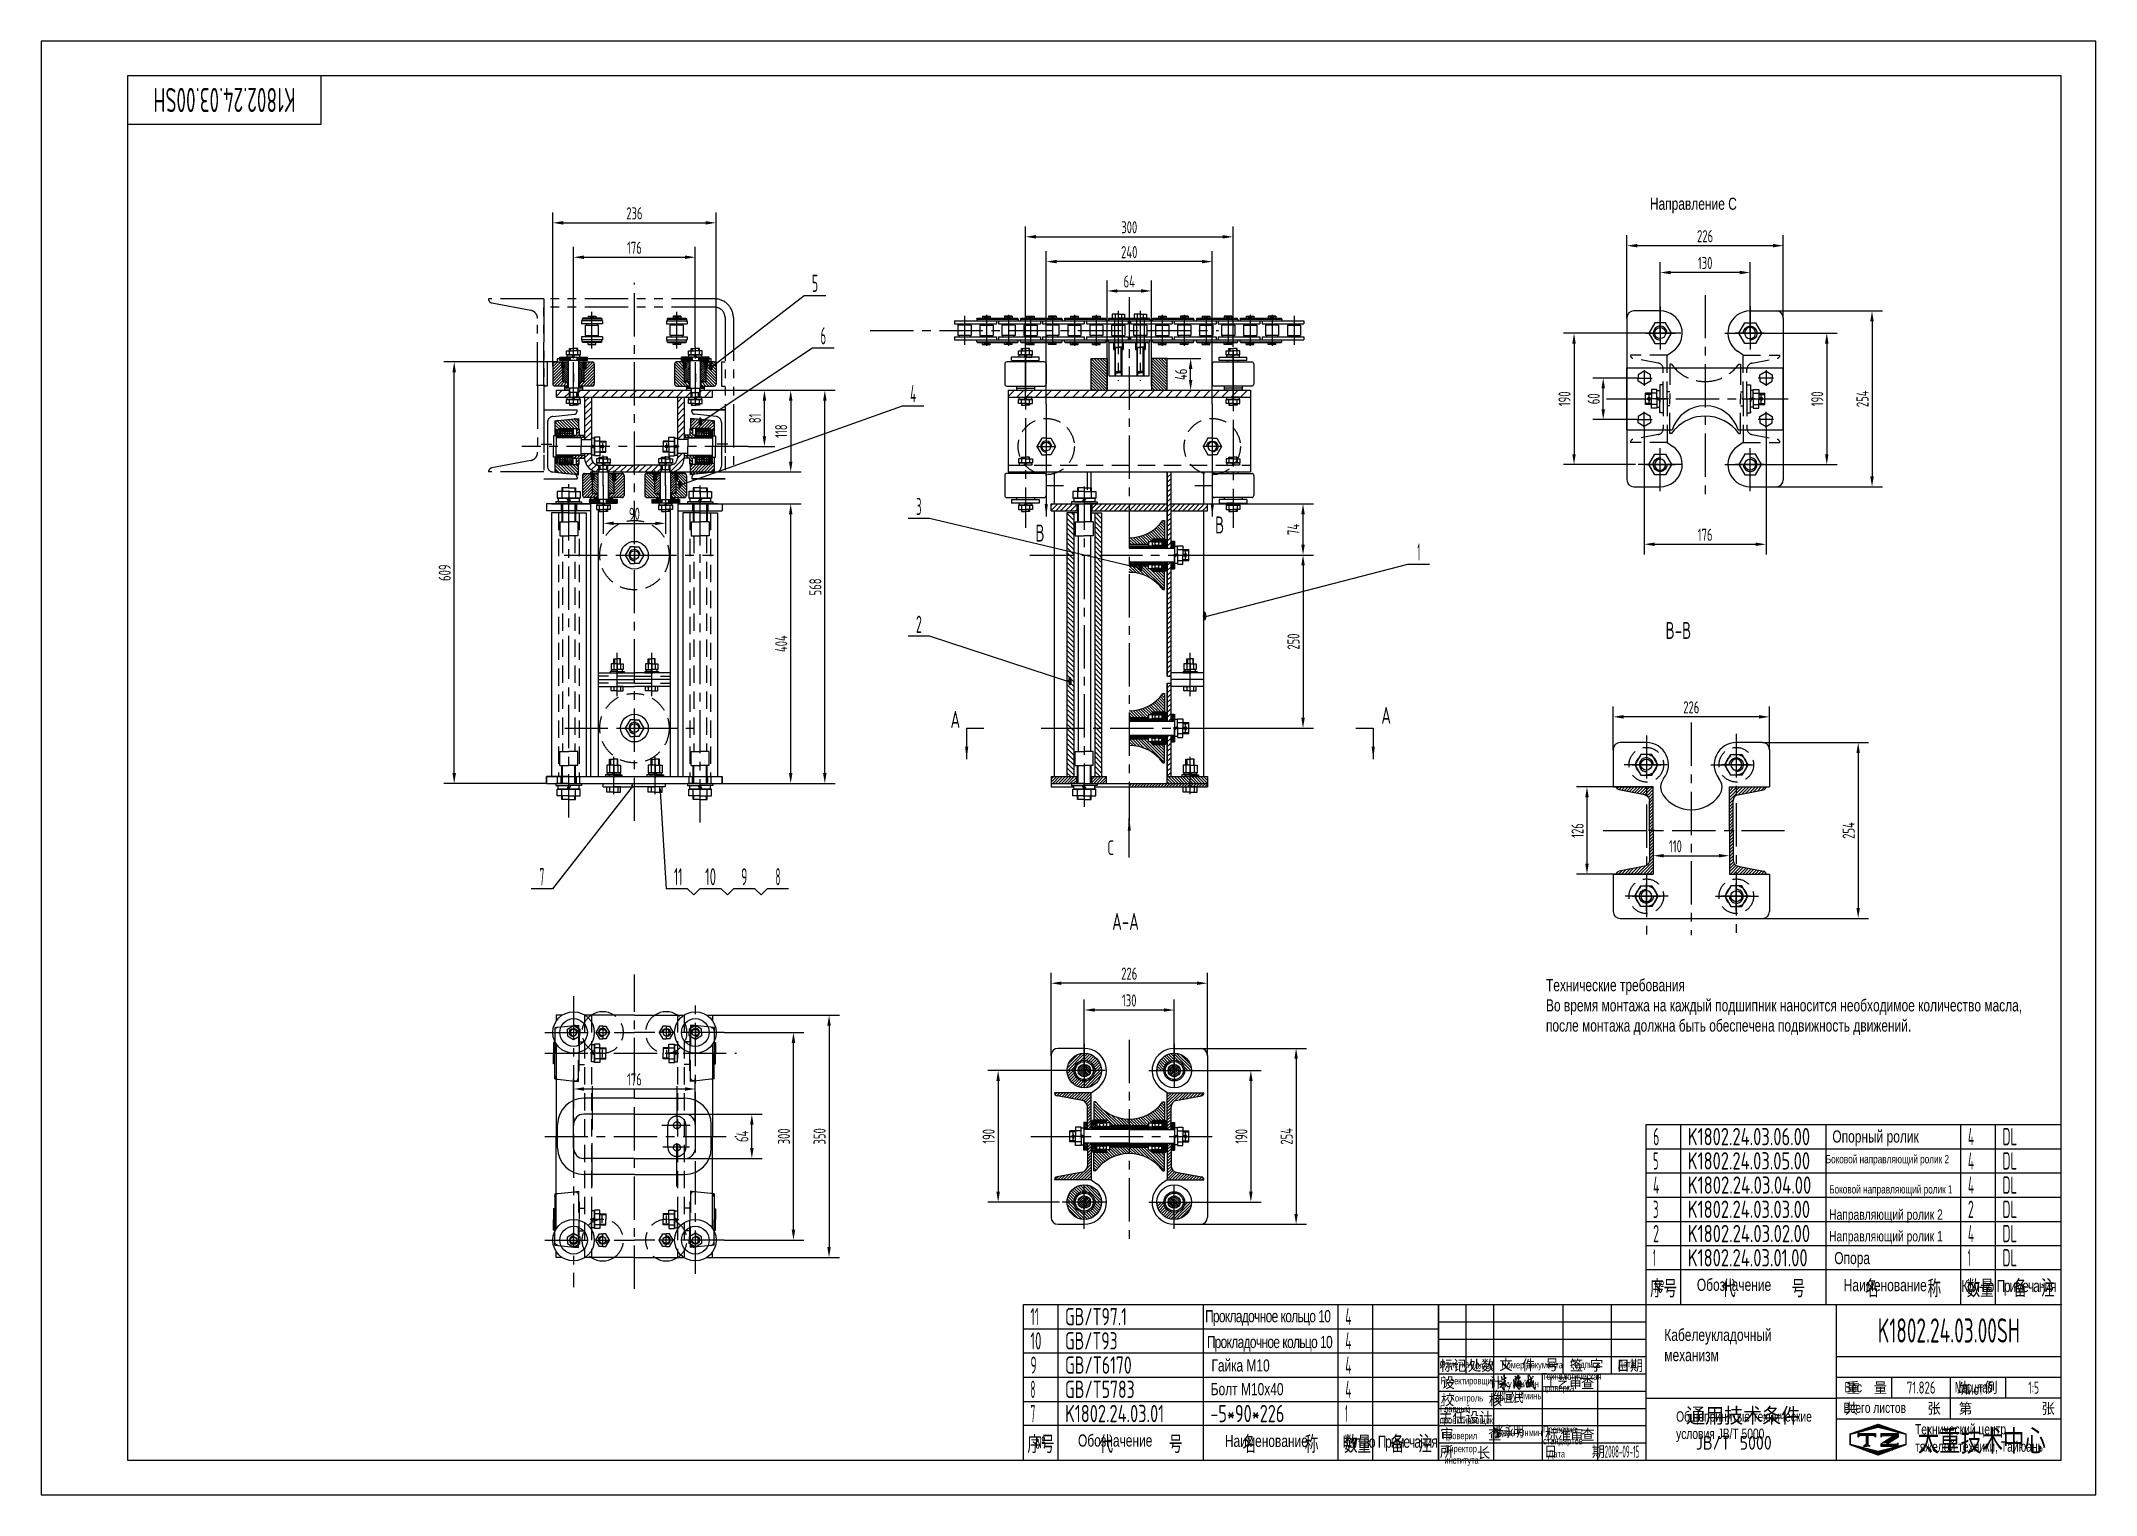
# Model space of a CAD drawing. Header units: millimetres. Extents: x 0 to 2970, y 0 to 2100.
import ezdxf
from ezdxf.enums import TextEntityAlignment as Align

# ---------------------------------------------------------------- set-up
doc = ezdxf.new("R2010")
doc.units = ezdxf.units.MM
doc.header["$LTSCALE"] = 50
for name, pattern in [('F', [0.75, 0.5, -0.25]), ('G', [2, 1.25, -0.25, 0.25, -0.25]), ('K', [2.5, 1.25, -0.25, 0.25, -0.25, 0.25, -0.25])]:
    doc.linetypes.add(name, pattern=pattern)
for name, color, linetype in [('01', 7, 'Continuous'), ('02', 1, 'Continuous'), ('04', 2, 'F'), ('05', 4, 'G'), ('07', 6, 'K'), ('08', 1, 'Continuous'), ('11', 3, 'Continuous'), ('THICK', 7, 'Continuous')]:
    doc.layers.add(name, color=color, linetype=linetype)
doc.styles.add('HZLIB', font='TXT', dxfattribs={"width": 0.8, "bigfont": 'hztxt.shx'})
doc.styles.get("Standard").update_dxf_attribs({"font": 'isocp', "width": 0.707, "bigfont": 'intecad.shx'})
doc.dimstyles.new('INTE', dxfattribs={"dimscale": 5, "dimtxt": 3.5, "dimasz": 3, "dimexe": 3, "dimexo": 0, "dimgap": 1, "dimtad": 1, "dimdec": 1, "dimdsep": 46, "dimtxsty": 'Standard', "dimcen": 0, "dimclrd": 1, "dimclre": 1, "dimclrt": 3, "dimaunit": 1, "dimadec": 0, "dimazin": 0, "dimtfac": 1, "dimtdec": 1, "dimtmove": 0, "dimatfit": 0, "dimfxl": 3, "dimarcsym": 0})
pattern_1 = [(45, (-6e-14, -163.02), (-2.1213203, 2.1213203), [])]
pattern_2 = [(135, (-6e-14, -163.02), (-2.1213203, -2.1213203), [])]
pattern_3 = [(45, (0, -250), (-1.122532, 1.122532), [])]

msp = doc.modelspace()

# ---------------------------------------------------------------- texts
at = {"layer": '01', "char_height": 10, "attachment_point": 1}
for s, insert in [('{\\fArial|b0|i0|c204|p34;Чжу Хайчэн}', (2105.82, 165.44)), ('{\\fArial|b0|i0|c204|p34;Цзоу Иминь}', (2108.3, 148.13)), ('{\\fArial|b0|i0|c204|p34;Чжан Юнмин}', (2103.88, 94.93))]:
    msp.add_mtext(s, dxfattribs=dict(at, insert=insert))
at = {"layer": '02', "width": 0.605172}
for height, p, p2 in [(10, (964.97, 1623.51), (970.97, 1623.51)), (10, (949.7, 1544.01), (955.7, 1544.01)), (10, (920.27, 1453.62), (926.27, 1453.62)), (10, (1586.19, 1333.23), (1592.19, 1333.23)), (10, (1678.79, 1263.18), (1684.79, 1263.18)), (10, (1484.09, 1169.2), (1490.09, 1169.2)), (5, (852.78, 1020.65), (855.78, 1020.65)), (5, (893.51, 1014.01), (896.51, 1014.01))]:
    msp.add_text('●', height=height, dxfattribs=at).set_placement(p, p2, align=Align.FIT)
at = {"layer": '02', "attachment_point": 1}
for s, insert, char_height in [('{\\fArial|b0|i0|c204|p34;\\C3;Направление С}', (2325.36, 1873.83), 17.5), ('{\\fArial|b0|i0|c204|p34;\\C3;Технические требования\\PВо время монтажа на каждый подшипник наносится необходимое количество масла,\\Pпосле монтажа должна быть обеспечена подвижность движений.}', (2175.14, 745.06), 17.5), ('{\\fArial|b0|i0|c204|p34;\\C3;Опорный ролик}', (2589.05, 526.45), 17.5), ('{\\fArial|b0|i0|c204|p34;\\C3;Боковой направляющий ролик 2}', (2579.48, 490.97), 12), ('{\\fArial|b0|i0|c204|p34;\\C3;Боковой направляющий ролик 1}', (2584.53, 447.36), 12), ('{\\fArial|b0|i0|c204|p34;\\C3;Направляющий ролик 2}', (2584.53, 412.36), 15), ('{\\fArial|b0|i0|c204|p34;\\C3;Направляющий ролик 1}', (2584.47, 381.12), 15), ('{\\fArial|b0|i0|c204|p34;\\C3;Опора}', (2591.87, 350.83), 17.5), ('{\\Fisocp,intecad|c204;\\C7;№}', (2331.53, 309.39), 17.5), ('{\\fArial|b0|i0|c204|p34;\\C7;Обозначение}', (2393.23, 312.22), 17.5), ('{\\fArial|b0|i0|c204|p34;\\C7;Наименование}', (2605.52, 311.65), 17.5), ('{\\fArial|b0|i0|c204|p34;\\T0.75;\\C7;Кол-во}', (2775.55, 310.51), 17.5), ('{\\fArial|b0|i0|c204|p34;\\T0.8;\\C7;Примечания}', (2826.5, 310.51), 17.5), ('{\\fArial|b0|i0|c204|p34;\\T0.9;\\C3;Прокладочное кольцо 10}', (1682.51, 266.87), 17.5), ('{\\fArial|b0|i0|c204|p34;\\C3;Кабелеукладочный\\Pмеханизм}', (2346.21, 239.81), 17.5), ('{\\fArial|b0|i0|c204|p34;\\T0.9;\\C3;Прокладочное кольцо 10}', (1685.04, 229.57), 17.5), ('{\\fArial|b0|i0|c204|p34;\\C3;Гайка М10}', (1691.59, 195.74), 17.5), ('{\\fArial|b0|i0|c204|p34;\\C3;Болт М10х40}', (1690.58, 161.5), 17.5), ('{\\Fisocp,intecad|c204;\\C7;№}', (1437.06, 84.43), 17.5), ('{\\fArial|b0|i0|c204|p34;\\C7;Обозначение}', (1498.77, 87.26), 17.5), ('{\\fArial|b0|i0|c204|p34;\\C7;Наименование}', (1711.06, 86.69), 17.5), ('{\\fArial|b0|i0|c204|p34;\\T0.75;\\C7;Кол-во}', (1881.09, 85.55), 17.5), ('{\\fArial|b0|i0|c204|p34;\\T0.8;\\C7;Примечания}', (1932.04, 85.55), 17.5)]:
    msp.add_mtext(s, dxfattribs=dict(at, insert=insert, char_height=char_height))
at = {"layer": '02', "char_height": 17.5, "width": 70, "attachment_point": 1}
for s, insert in [('邹宜民', (2100, 150)), ('张永明', (2100, 100))]:
    msp.add_mtext(s, dxfattribs=dict(at, insert=insert))
at = {"layer": '04', "attachment_point": 1}
for s, insert, char_height in [('{\\fArial|b0|i0|c204|p34;\\C250;Отметка}', (2021.63, 193.85), 10), ('{\\fArial|b0|i0|c204|p34;\\C250;Номер документа}', (2110.56, 192.71), 10), ('{\\fArial|b0|i0|c204|p34;\\C250;Дата}', (2279.43, 194.04), 10), ('{\\fArial|b0|i0|c204|p34;\\C250;Проектировщик}', (2022.65, 169.79), 10), ('{\\fArial|b0|i0|c204|p34;\\C250;Технологическая\\Pпроверка}', (2169.56, 176.2), 10), ('{\\fArial|b0|i0|c204|p34;\\C250;Вес}', (2606.42, 163.07), 15), ('{\\fArial|b0|i0|c204|p34;\\T0.85;\\C250;Масштаб}', (2765.93, 162.95), 15), ('{\\fArial|b0|i0|c204|p34;\\H0.35714x;\\C250;Лист\\H2.8x; }', (2775.13, 159.65), 42), ('{\\fArial|b0|i0|c204|p34;\\C250;Главный\\Pпроектировщик}', (2021.84, 129.44), 10), ('{\\fArial|b0|i0|c204|p34;\\C250;Контроль}', (2037.15, 144.89), 10), ('{\\fArial|b0|i0|c204|p34;\\C250;Общепринятые технические\\Pусловия \\fArial|b0|i0|c0|p34;JB/T 5000}', (2363.25, 120.77), 15), ('{\\fArial|b0|i0|c204|p34;\\C250;Всего листов}', (2605.02, 133.38), 15), ('{\\fArial|b0|i0|c204|p34;\\C250;Проверил}', (2025.88, 90.47), 10), ('{\\fArial|b0|i0|c204|p34;\\C250;Проверка\\Pстандартов}', (2171.05, 99.63), 10), ('{\\fArial|b0|i0|c204|p34;\\C250;Технический центр\\Pтяжелой техники, Тайюань}', (2708.55, 102.32), 15), ('{\\fArial|b0|i0|c204|p34;\\C250;Директор \\Pинститута}', (2028.32, 71.67), 10)]:
    msp.add_mtext(s, dxfattribs=dict(at, insert=insert, char_height=char_height))
at = {"layer": '04', "char_height": 10, "attachment_point": 1}
for s, insert, width in [('{\\fArial|b0|i0|c204|p34;\\C250;Кол-во}', (2066.18, 191.94), 0.8579), ('{\\fArial|b0|i0|c204|p34;\\C250;Подпись}', (2211.06, 193.14), 0.8579), ('{\\fArial|b0|i0|c204|p34;\\C250;Дата}', (2178.47, 64.11), 1.7158)]:
    msp.add_mtext(s, dxfattribs=dict(at, insert=insert, width=width))
at = {"layer": '11', "width": 0.584007}
msp.add_text('K1802.24.03.00SH', height=35, rotation=180, dxfattribs=at).set_placement((367.76, 2032.5), (162.24, 2032.5), align=Align.FIT)
at = {"layer": '11'}
for s, height, width, p, p2 in [('5', 24.75, 0.609008, (1114.18, 1737.76), (1123.1, 1737.76)), ('6', 24.75, 0.520483, (1126.77, 1661.83), (1134.49, 1661.83)), ('4', 24.75, 0.543846, (1256.08, 1578.32), (1264.83, 1578.32)), ('3', 24.75, 0.527686, (1264.89, 1415.43), (1272.62, 1415.43)), ('1', 24.75, 0.404, (1989.44, 1349.61), (1992.94, 1349.61)), ('2', 24.75, 0.562593, (1264.51, 1245.23), (1273, 1245.23)), ('7', 24.75, 0.514182, (720.35, 880.58), (727.35, 880.58)), ('11', 24.749, 0.582235, (914.7, 880.58), (926.95, 880.58)), ('10', 24.749, 0.606076, (959.78, 880.58), (975.54, 880.58)), ('9', 24.75, 0.579528, (1011.88, 880.58), (1020.79, 880.58)), ('8', 24.75, 0.514182, (1061.51, 880.58), (1068.51, 880.58)), ('6', 25, 0.600695, (2330, 505), (2339, 505)), ('K1802.24.03.06.00', 25, 0.696558, (2380, 505), (2556.85, 505)), ('4', 25, 0.543846, (2785, 505), (2793.84, 505)), ('DL', 25, 0.628444, (2835, 505), (2856.21, 505)), ('5', 25, 0.527686, (2330, 470), (2337.8, 470)), ('K1802.24.03.05.00', 25, 0.696558, (2380, 470), (2556.85, 470)), ('4', 25, 0.543846, (2785, 470), (2793.84, 470)), ('DL', 25, 0.628444, (2835, 470), (2856.21, 470)), ('4', 25, 0.543846, (2330, 435), (2338.84, 435)), ('K1802.24.03.04.00', 25, 0.696659, (2380, 435), (2558.62, 435)), ('4', 25, 0.543846, (2785, 435), (2793.84, 435)), ('DL', 25, 0.628444, (2835, 435), (2856.21, 435)), ('3', 25, 0.527686, (2330, 400), (2337.8, 400)), ('K1802.24.03.03.00', 25, 0.696558, (2380, 400), (2556.85, 400)), ('2', 25, 0.562593, (2785, 400), (2793.58, 400)), ('DL', 25, 0.628444, (2835, 400), (2856.21, 400)), ('2', 25, 0.562593, (2330, 365), (2338.58, 365)), ('K1802.24.03.02.00', 25, 0.696558, (2380, 365), (2556.85, 365)), ('4', 25, 0.543846, (2785, 365), (2793.84, 365)), ('DL', 25, 0.628444, (2835, 365), (2856.21, 365)), ('1', 25, 0.404, (2330, 330), (2333.53, 330)), ('K1802.24.03.01.00', 25, 0.696348, (2380, 330), (2553.32, 330)), ('1', 25, 0.404, (2785, 330), (2788.53, 330)), ('DL', 25, 0.628444, (2835, 330), (2856.21, 330)), ('11', 25, 0.582235, (1430, 245), (1442.37, 245)), ('GB/T97.1', 25, 0.693525, (1480, 245), (1569.35, 245)), ('4', 25, 0.543846, (1885, 245), (1893.84, 245)), ('K1802.24.03.00SH', 35, 0.584007, (2654.74, 220), (2860.26, 220)), ('10', 25, 0.606076, (1430, 210), (1445.92, 210)), ('GB/T93', 25, 0.691199, (1480, 210), (1555.94, 210)), ('4', 25, 0.543846, (1885, 210), (1893.84, 210)), ('9', 25, 0.579528, (1430, 175), (1439.01, 175)), ('GB/T6170', 25, 0.694489, (1480, 175), (1576.37, 175)), ('4', 25, 0.543846, (1885, 175), (1893.84, 175)), ('8', 25, 0.514182, (1430, 140), (1437.07, 140)), ('GB/T5783', 25, 0.695009, (1480, 140), (1580.63, 140)), ('4', 25, 0.543846, (1885, 140), (1893.84, 140)), ('71.826', 17.5, 0.676697, (2696.78, 146.25), (2738.22, 146.25)), ('1:5', 17.5, 0.630783, (2872.32, 146.25), (2887.68, 146.25)), ('7', 25, 0.514182, (1430, 105), (1437.07, 105)), ('K1802.24.03.01', 25, 0.694153, (1480, 105), (1623.26, 105)), ('-5*90*226', 25, 0.689904, (1690, 105), (1796.99, 105)), ('1', 25, 0.404, (1885, 105), (1888.54, 105)), ('2008-09-15', 17.5, 0.426763, (2260, 53.75), (2310, 53.75))]:
    msp.add_text(s, height=height, dxfattribs=dict(at, width=width)).set_placement(p, p2, align=Align.FIT)
at = {"layer": '11', "width": 0.707}
for s, height, p in [('B', 24.5, (1437.21, 1369.77)), ('B', 24.5, (1696.78, 1381.48)), ('B-B', 24.5, (2347.94, 1229.07)), ('A', 24.5, (1314.45, 1100.57)), ('A', 24.5, (1937.15, 1106.4)), ('C', 21, (1541.16, 918.12)), ('A-A', 24.5, (1548.16, 808.72))]:
    msp.add_text(s, height=height, dxfattribs=at).set_placement(p, align=Align.BOTTOM_LEFT)

# ---------------------------------------------------------------- blocks, each defined once
blk = doc.blocks.new('*D14')
at = {"layer": '08', "color": 1, "lineweight": -2}
for p, q in [((1668.2, 612.9), (1763.6, 612.9)), ((1748.6, 597.9), (1748.6, 437.9)), ((1670.5, 422.9), (1763.6, 422.9))]:
    blk.add_line(p, q, dxfattribs=at)
at = {"layer": '08', "color": 1}
for points in [[(1746.1, 597.9), (1751.1, 597.9), (1748.6, 612.9)], [(1746.1, 437.9), (1751.1, 437.9), (1748.6, 422.9)]]:
    blk.add_solid(points, dxfattribs=at)
at = {"layer": 'Defpoints', "color": 0}
for p in [(1668.2, 612.9), (1670.5, 422.9), (1748.6, 422.9)]:
    blk.add_point(p, dxfattribs=at)
at = {"layer": '08', "color": 3, "insert": (1734.9, 517.9), "char_height": 17.5, "attachment_point": 5, "rotation": 90}
blk.add_mtext('190', dxfattribs=at)
blk = doc.blocks.new('*D15')
at = {"layer": '08', "color": 1, "lineweight": -2}
for p, q in [((1675.8, 644.9), (1829, 644.9)), ((1814, 629.9), (1814, 405.9)), ((1675.8, 390.9), (1829, 390.9))]:
    blk.add_line(p, q, dxfattribs=at)
at = {"layer": '08', "color": 1}
for points in [[(1811.5, 629.9), (1816.5, 629.9), (1814, 644.9)], [(1811.5, 405.9), (1816.5, 405.9), (1814, 390.9)]]:
    blk.add_solid(points, dxfattribs=at)
at = {"layer": 'Defpoints', "color": 0}
for p in [(1675.8, 644.9), (1675.8, 390.9), (1814, 390.9)]:
    blk.add_point(p, dxfattribs=at)
at = {"layer": '08', "color": 3, "insert": (1800.3, 517.9), "char_height": 17.5, "attachment_point": 5, "rotation": 90}
blk.add_mtext('254', dxfattribs=at)
blk = doc.blocks.new('*D16')
at = {"layer": '08', "color": 1, "lineweight": -2}
for p, q in [((1507.8, 612.9), (1507.8, 715.4)), ((1637.8, 612.9), (1637.8, 715.4)), ((1622.8, 700.4), (1522.8, 700.4))]:
    blk.add_line(p, q, dxfattribs=at)
at = {"layer": '08', "color": 1}
for points in [[(1522.8, 702.9), (1522.8, 697.9), (1507.8, 700.4)], [(1622.8, 702.9), (1622.8, 697.9), (1637.8, 700.4)]]:
    blk.add_solid(points, dxfattribs=at)
at = {"layer": 'Defpoints', "color": 0}
for p in [(1507.8, 700.4), (1507.8, 612.9), (1637.8, 612.9)]:
    blk.add_point(p, dxfattribs=at)
at = {"layer": '08', "color": 3, "insert": (1572.8, 714.2), "char_height": 17.5, "attachment_point": 5}
blk.add_mtext('130', dxfattribs=at)
blk = doc.blocks.new('*D17')
at = {"layer": '08', "color": 1, "lineweight": -2}
for p, q in [((1459.8, 634.2), (1459.8, 754.1)), ((1685.8, 634.2), (1685.8, 754.1)), ((1670.8, 739.1), (1474.8, 739.1))]:
    blk.add_line(p, q, dxfattribs=at)
at = {"layer": '08', "color": 1}
for points in [[(1474.8, 741.6), (1474.8, 736.6), (1459.8, 739.1)], [(1670.8, 741.6), (1670.8, 736.6), (1685.8, 739.1)]]:
    blk.add_solid(points, dxfattribs=at)
at = {"layer": 'Defpoints', "color": 0}
for p in [(1459.8, 739.1), (1459.8, 634.2), (1685.8, 634.2)]:
    blk.add_point(p, dxfattribs=at)
at = {"layer": '08', "color": 3, "insert": (1572.8, 752.9), "char_height": 17.5, "attachment_point": 5}
blk.add_mtext('226', dxfattribs=at)
blk = doc.blocks.new('*D18')
at = {"layer": '08', "color": 1, "lineweight": -2}
for p, q in [((1475.9, 612.9), (1368.3, 612.9)), ((1383.3, 597.9), (1383.3, 437.9)), ((1471.9, 422.9), (1368.3, 422.9))]:
    blk.add_line(p, q, dxfattribs=at)
at = {"layer": '08', "color": 1}
for points in [[(1380.8, 597.9), (1385.8, 597.9), (1383.3, 612.9)], [(1380.8, 437.9), (1385.8, 437.9), (1383.3, 422.9)]]:
    blk.add_solid(points, dxfattribs=at)
at = {"layer": 'Defpoints', "color": 0}
for p in [(1475.9, 612.9), (1383.3, 422.9), (1471.9, 422.9)]:
    blk.add_point(p, dxfattribs=at)
at = {"layer": '08', "color": 3, "insert": (1369.6, 517.9), "char_height": 17.5, "attachment_point": 5, "rotation": 90}
blk.add_mtext('190', dxfattribs=at)
blk = doc.blocks.new('*U5')
at = {"layer": '01'}
for p, q in [((-15.1, 5), (-15.1, 0)), ((0, 5), (-15.1, 5)), ((-15.1, 0), (0, 0)), ((0, 0), (-2.9, 5)), ((0, 5), (2.9, 0)), ((0, 5), (15.1, 5)), ((15.1, 0), (0, 0)), ((15.1, 5), (15.1, 0))]:
    blk.add_line(p, q, dxfattribs=at)
at = {"layer": '05'}
blk.add_line((0, 7.1), (0, -2.1), dxfattribs=at)
blk = doc.blocks.new('rterter')
at = {"layer": '05', "color": 4, "linetype": 'G'}
for p, q in [((3621.7, 2258.1), (3621.7, 2216.5)), ((3653.5, 2259.6), (3653.5, 2214.8)), ((3685.2, 2259.6), (3685.2, 2214.8)), ((3717, 2258.1), (3717, 2216.5)), ((3748.7, 2258.1), (3748.7, 2216.5)), ((3748.7, 2258.1), (3748.7, 2216.5)), ((3780.5, 2259.6), (3780.5, 2214.8)), ((3812.2, 2259.6), (3812.2, 2214.8)), ((3844, 2259.6), (3844, 2214.8)), ((3875.7, 2258.1), (3875.7, 2216.5)), ((3875.7, 2258.1), (3875.7, 2216.5)), ((3907.5, 2259.6), (3907.5, 2214.8)), ((3939.2, 2259.6), (3939.2, 2214.8)), ((3971, 2258.1), (3971, 2216.5)), ((4002.7, 2258.1), (4002.7, 2216.5)), ((4002.7, 2258.1), (4002.7, 2216.5)), ((4034.5, 2259.6), (4034.5, 2214.8)), ((4066.2, 2259.6), (4066.2, 2214.8)), ((4098, 2258.1), (4098, 2216.5)), ((3485.5, 2237.1), (3988.8, 2237.1))]:
    blk.add_line(p, q, dxfattribs=at)
at = {"layer": '05'}
for p, q in [((3844, 2265.4), (3844, 2164.5)), ((3875.7, 2265.4), (3875.7, 2164.5))]:
    blk.add_line(p, q, dxfattribs=at)
at = {"layer": '07', "color": 6, "linetype": 'K'}
for p, q in [((3647.9, 2257.6), (3659, 2257.6)), ((3647.9, 2257.6), (3647.9, 2254.6)), ((3659, 2257.6), (3659, 2254.6)), ((3679.7, 2257.6), (3679.7, 2254.6)), ((3690.8, 2257.6), (3679.7, 2257.6)), ((3690.8, 2257.6), (3690.8, 2254.6)), ((3711.4, 2257.6), (3711.4, 2254.6)), ((3711.4, 2257.6), (3722.5, 2257.6)), ((3722.5, 2257.6), (3722.5, 2254.6)), ((3754.3, 2257.6), (3743.2, 2257.6)), ((3743.2, 2257.6), (3743.2, 2254.6)), ((3754.3, 2257.6), (3754.3, 2254.6)), ((3774.9, 2257.6), (3774.9, 2254.6)), ((3774.9, 2257.6), (3786, 2257.6)), ((3786, 2257.6), (3786, 2254.6)), ((3806.7, 2257.6), (3817.8, 2257.6)), ((3806.7, 2257.6), (3806.7, 2254.6)), ((3817.8, 2257.6), (3817.8, 2254.6)), ((3844, 2260.6), (3835.1, 2260.6)), ((3835.1, 2260.6), (3835.1, 2254.6)), ((3839.6, 2260.6), (3839.6, 2254.6)), ((3844, 2260.6), (3852.9, 2260.6)), ((3848.4, 2260.6), (3848.4, 2254.6)), ((3852.9, 2260.6), (3852.9, 2254.6)), ((3875.7, 2260.6), (3866.8, 2260.6)), ((3866.8, 2260.6), (3866.8, 2254.6)), ((3871.3, 2260.6), (3871.3, 2254.6)), ((3875.7, 2260.6), (3884.6, 2260.6)), ((3880.1, 2260.6), (3880.1, 2254.6)), ((3884.6, 2260.6), (3884.6, 2254.6)), ((3901.9, 2257.6), (3901.9, 2254.6)), ((3901.9, 2257.6), (3913, 2257.6)), ((3913, 2257.6), (3913, 2254.6)), ((3944.8, 2257.6), (3933.7, 2257.6)), ((3933.7, 2257.6), (3933.7, 2254.6)), ((3944.8, 2257.6), (3944.8, 2254.6)), ((3965.4, 2257.6), (3976.5, 2257.6)), ((3965.4, 2257.6), (3965.4, 2254.6)), ((3976.5, 2257.6), (3976.5, 2254.6)), ((4008.3, 2257.6), (3997.2, 2257.6)), ((3997.2, 2257.6), (3997.2, 2254.6)), ((4008.3, 2257.6), (4008.3, 2254.6)), ((4028.9, 2257.6), (4040, 2257.6)), ((4028.9, 2257.6), (4028.9, 2254.6)), ((4040, 2257.6), (4040, 2254.6)), ((4060.7, 2257.6), (4060.7, 2254.6)), ((4071.8, 2257.6), (4060.7, 2257.6)), ((4071.8, 2257.6), (4071.8, 2254.6)), ((3607.4, 2250.9), (3667.8, 2250.9)), ((3607.4, 2250.9), (3607.4, 2246.6)), ((3607.4, 2246.6), (3667.8, 2246.6)), ((3607.4, 2227.7), (3667.8, 2227.7)), ((3607.4, 2227.7), (3607.4, 2223.4)), ((3612.2, 2244.6), (3612.2, 2229.7)), ((3631.2, 2244.6), (3612.2, 2244.6)), ((3631.2, 2229.7), (3612.2, 2229.7)), ((3613.7, 2246.6), (3613.7, 2244.6)), ((3613.7, 2229.7), (3613.7, 2227.7)), ((3629.7, 2246.6), (3629.7, 2244.6)), ((3629.7, 2229.7), (3629.7, 2227.7)), ((3631.2, 2244.6), (3631.2, 2229.7)), ((3639.3, 2253.6), (3640.3, 2254.6)), ((3639.3, 2253.6), (3639.3, 2250.9)), ((3639.3, 2253.6), (3699.3, 2253.6)), ((3639.3, 2250.9), (3699.3, 2250.9)), ((3640.3, 2254.6), (3698.3, 2254.6)), ((3643.9, 2244.6), (3663, 2244.6)), ((3643.9, 2244.6), (3643.9, 2229.7)), ((3643.9, 2229.7), (3663, 2229.7)), ((3645.4, 2246.6), (3645.4, 2244.6)), ((3645.4, 2229.7), (3645.4, 2227.7)), ((3661.5, 2246.6), (3661.5, 2244.6)), ((3661.5, 2229.7), (3661.5, 2227.7)), ((3663, 2244.6), (3663, 2229.7)), ((3667.8, 2250.9), (3667.8, 2246.6)), ((3667.8, 2227.7), (3667.8, 2223.4)), ((3670.9, 2250.9), (3670.9, 2246.6)), ((3670.9, 2250.9), (3731.3, 2250.9)), ((3670.9, 2246.6), (3731.3, 2246.6)), ((3670.9, 2227.7), (3731.3, 2227.7)), ((3670.9, 2227.7), (3670.9, 2223.4)), ((3694.7, 2244.6), (3675.7, 2244.6)), ((3675.7, 2244.6), (3675.7, 2229.7)), ((3694.7, 2229.7), (3675.7, 2229.7)), ((3677.2, 2246.6), (3677.2, 2244.6)), ((3677.2, 2229.7), (3677.2, 2227.7)), ((3693.2, 2246.6), (3693.2, 2244.6)), ((3693.2, 2229.7), (3693.2, 2227.7)), ((3694.7, 2244.6), (3694.7, 2229.7)), ((3699.3, 2253.6), (3698.3, 2254.6)), ((3699.3, 2253.6), (3699.3, 2250.9)), ((3702.8, 2253.6), (3703.8, 2254.6)), ((3702.8, 2253.6), (3762.8, 2253.6)), ((3702.8, 2253.6), (3702.8, 2250.9)), ((3702.8, 2250.9), (3762.8, 2250.9)), ((3703.8, 2254.6), (3761.8, 2254.6)), ((3707.4, 2244.6), (3707.4, 2229.7)), ((3707.4, 2244.6), (3726.5, 2244.6)), ((3707.4, 2229.7), (3726.5, 2229.7)), ((3708.9, 2246.6), (3708.9, 2244.6)), ((3708.9, 2229.7), (3708.9, 2227.7)), ((3725, 2246.6), (3725, 2244.6)), ((3725, 2229.7), (3725, 2227.7)), ((3726.5, 2244.6), (3726.5, 2229.7)), ((3731.3, 2250.9), (3731.3, 2246.6)), ((3731.3, 2227.7), (3731.3, 2223.4)), ((3734.4, 2250.9), (3794.8, 2250.9)), ((3734.4, 2250.9), (3734.4, 2246.6)), ((3734.4, 2246.6), (3794.8, 2246.6)), ((3734.4, 2227.7), (3794.8, 2227.7)), ((3734.4, 2227.7), (3734.4, 2223.4)), ((3758.2, 2244.6), (3739.2, 2244.6)), ((3739.2, 2244.6), (3739.2, 2229.7)), ((3758.2, 2229.7), (3739.2, 2229.7)), ((3740.7, 2246.6), (3740.7, 2244.6)), ((3740.7, 2229.7), (3740.7, 2227.7)), ((3756.7, 2246.6), (3756.7, 2244.6)), ((3756.7, 2229.7), (3756.7, 2227.7)), ((3758.2, 2244.6), (3758.2, 2229.7)), ((3762.8, 2253.6), (3761.8, 2254.6)), ((3762.8, 2253.6), (3762.8, 2250.9)), ((3766.3, 2253.6), (3767.3, 2254.6)), ((3766.3, 2253.6), (3826.3, 2253.6)), ((3766.3, 2253.6), (3766.3, 2250.9)), ((3766.3, 2250.9), (3826.3, 2250.9)), ((3767.3, 2254.6), (3825.3, 2254.6)), ((3770.9, 2244.6), (3770.9, 2229.7)), ((3770.9, 2244.6), (3790, 2244.6)), ((3770.9, 2229.7), (3790, 2229.7)), ((3772.4, 2246.6), (3772.4, 2244.6)), ((3772.4, 2229.7), (3772.4, 2227.7)), ((3788.5, 2246.6), (3788.5, 2244.6)), ((3788.5, 2229.7), (3788.5, 2227.7)), ((3790, 2244.6), (3790, 2229.7)), ((3794.8, 2250.9), (3794.8, 2246.6)), ((3794.8, 2227.7), (3794.8, 2223.4)), ((3797.9, 2250.9), (3858.3, 2250.9)), ((3797.9, 2250.9), (3797.9, 2246.6)), ((3797.9, 2246.6), (3858.3, 2246.6)), ((3797.9, 2227.7), (3858.3, 2227.7)), ((3797.9, 2227.7), (3797.9, 2223.4)), ((3802.7, 2244.6), (3802.7, 2229.7)), ((3821.7, 2244.6), (3802.7, 2244.6)), ((3821.7, 2229.7), (3802.7, 2229.7)), ((3804.2, 2246.6), (3804.2, 2244.6)), ((3804.2, 2229.7), (3804.2, 2227.7)), ((3820.2, 2246.6), (3820.2, 2244.6)), ((3820.2, 2229.7), (3820.2, 2227.7)), ((3821.7, 2244.6), (3821.7, 2229.7)), ((3826.3, 2253.6), (3825.3, 2254.6)), ((3826.3, 2253.6), (3826.3, 2250.9)), ((3829.8, 2253.6), (3830.8, 2254.6)), ((3829.8, 2253.6), (3889.8, 2253.6)), ((3829.8, 2253.6), (3829.8, 2250.9)), ((3829.8, 2250.9), (3889.8, 2250.9)), ((3830.8, 2254.6), (3888.8, 2254.6)), ((3834.4, 2244.6), (3853.5, 2244.6)), ((3834.4, 2244.6), (3834.4, 2229.7)), ((3834.4, 2229.7), (3853.5, 2229.7)), ((3835.1, 2254.6), (3844, 2254.6)), ((3835.9, 2246.6), (3835.9, 2244.6)), ((3835.9, 2229.7), (3835.9, 2227.7)), ((3838.5, 2254.6), (3838.5, 2213.1)), ((3852.9, 2254.6), (3844, 2254.6)), ((3849.5, 2254.6), (3849.5, 2213.1)), ((3852, 2246.6), (3852, 2244.6)), ((3852, 2229.7), (3852, 2227.7)), ((3853.5, 2244.6), (3853.5, 2229.7)), ((3858.3, 2250.9), (3858.3, 2246.6)), ((3858.3, 2227.7), (3858.3, 2223.4)), ((3861.4, 2250.9), (3921.8, 2250.9)), ((3861.4, 2250.9), (3861.4, 2246.6)), ((3861.4, 2246.6), (3921.8, 2246.6)), ((3861.4, 2227.7), (3921.8, 2227.7)), ((3861.4, 2227.7), (3861.4, 2223.4)), ((3885.2, 2244.6), (3866.2, 2244.6)), ((3866.2, 2244.6), (3866.2, 2229.7)), ((3885.2, 2229.7), (3866.2, 2229.7)), ((3866.8, 2254.6), (3875.7, 2254.6)), ((3867.7, 2246.6), (3867.7, 2244.6)), ((3867.7, 2229.7), (3867.7, 2227.7)), ((3870.2, 2254.6), (3870.2, 2213.1)), ((3884.6, 2254.6), (3875.7, 2254.6)), ((3881.2, 2254.6), (3881.2, 2213.1)), ((3883.7, 2246.6), (3883.7, 2244.6)), ((3883.7, 2229.7), (3883.7, 2227.7)), ((3885.2, 2244.6), (3885.2, 2229.7)), ((3889.8, 2253.6), (3888.8, 2254.6)), ((3889.8, 2253.6), (3889.8, 2250.9)), ((3893.3, 2253.6), (3894.3, 2254.6)), ((3893.3, 2253.6), (3953.3, 2253.6)), ((3893.3, 2253.6), (3893.3, 2250.9)), ((3893.3, 2250.9), (3953.3, 2250.9)), ((3894.3, 2254.6), (3952.3, 2254.6)), ((3897.9, 2244.6), (3897.9, 2229.7)), ((3897.9, 2244.6), (3917, 2244.6)), ((3897.9, 2229.7), (3917, 2229.7)), ((3899.4, 2246.6), (3899.4, 2244.6)), ((3899.4, 2229.7), (3899.4, 2227.7)), ((3915.5, 2246.6), (3915.5, 2244.6)), ((3915.5, 2229.7), (3915.5, 2227.7)), ((3917, 2244.6), (3917, 2229.7)), ((3921.8, 2250.9), (3921.8, 2246.6)), ((3921.8, 2227.7), (3921.8, 2223.4)), ((3924.9, 2250.9), (3985.3, 2250.9)), ((3924.9, 2250.9), (3924.9, 2246.6)), ((3924.9, 2246.6), (3985.3, 2246.6)), ((3924.9, 2227.7), (3985.3, 2227.7)), ((3924.9, 2227.7), (3924.9, 2223.4)), ((3929.7, 2244.6), (3929.7, 2229.7)), ((3948.7, 2244.6), (3929.7, 2244.6)), ((3948.7, 2229.7), (3929.7, 2229.7)), ((3931.2, 2246.6), (3931.2, 2244.6)), ((3931.2, 2229.7), (3931.2, 2227.7)), ((3947.2, 2246.6), (3947.2, 2244.6)), ((3947.2, 2229.7), (3947.2, 2227.7)), ((3948.7, 2244.6), (3948.7, 2229.7)), ((3953.3, 2253.6), (3952.3, 2254.6)), ((3953.3, 2253.6), (3953.3, 2250.9)), ((3956.8, 2253.6), (3957.8, 2254.6)), ((3956.8, 2253.6), (4016.8, 2253.6)), ((3956.8, 2253.6), (3956.8, 2250.9)), ((3956.8, 2250.9), (4016.8, 2250.9)), ((3957.8, 2254.6), (4015.8, 2254.6)), ((3961.4, 2244.6), (3980.5, 2244.6)), ((3961.4, 2244.6), (3961.4, 2229.7)), ((3961.4, 2229.7), (3980.5, 2229.7)), ((3962.9, 2246.6), (3962.9, 2244.6)), ((3962.9, 2229.7), (3962.9, 2227.7)), ((3979, 2246.6), (3979, 2244.6)), ((3979, 2229.7), (3979, 2227.7)), ((3980.5, 2244.6), (3980.5, 2229.7)), ((3985.3, 2250.9), (3985.3, 2246.6)), ((3985.3, 2227.7), (3985.3, 2223.4)), ((3988.4, 2250.9), (4048.8, 2250.9)), ((3988.4, 2250.9), (3988.4, 2246.6)), ((3988.4, 2246.6), (4048.8, 2246.6)), ((3988.4, 2227.7), (4048.8, 2227.7)), ((3988.4, 2227.7), (3988.4, 2223.4)), ((3993.2, 2244.6), (3993.2, 2229.7)), ((4012.2, 2244.6), (3993.2, 2244.6)), ((4012.2, 2229.7), (3993.2, 2229.7)), ((3994.7, 2246.6), (3994.7, 2244.6)), ((3994.7, 2229.7), (3994.7, 2227.7)), ((4010.7, 2246.6), (4010.7, 2244.6)), ((4010.7, 2229.7), (4010.7, 2227.7)), ((4012.2, 2244.6), (4012.2, 2229.7)), ((4016.8, 2253.6), (4015.8, 2254.6)), ((4016.8, 2253.6), (4016.8, 2250.9)), ((4020.3, 2253.6), (4021.3, 2254.6)), ((4020.3, 2253.6), (4080.3, 2253.6)), ((4020.3, 2253.6), (4020.3, 2250.9)), ((4020.3, 2250.9), (4080.3, 2250.9)), ((4021.3, 2254.6), (4079.3, 2254.6)), ((4024.9, 2244.6), (4024.9, 2229.7)), ((4024.9, 2244.6), (4044, 2244.6)), ((4024.9, 2229.7), (4044, 2229.7)), ((4026.4, 2246.6), (4026.4, 2244.6)), ((4026.4, 2229.7), (4026.4, 2227.7)), ((4042.5, 2246.6), (4042.5, 2244.6)), ((4042.5, 2229.7), (4042.5, 2227.7)), ((4044, 2244.6), (4044, 2229.7)), ((4048.8, 2250.9), (4048.8, 2246.6)), ((4048.8, 2227.7), (4048.8, 2223.4)), ((4051.9, 2250.9), (4112.3, 2250.9)), ((4051.9, 2250.9), (4051.9, 2246.6)), ((4051.9, 2246.6), (4112.3, 2246.6)), ((4051.9, 2227.7), (4112.3, 2227.7)), ((4051.9, 2227.7), (4051.9, 2223.4)), ((4056.7, 2244.6), (4056.7, 2229.7)), ((4075.7, 2244.6), (4056.7, 2244.6)), ((4075.7, 2229.7), (4056.7, 2229.7)), ((4058.2, 2246.6), (4058.2, 2244.6)), ((4058.2, 2229.7), (4058.2, 2227.7)), ((4074.2, 2246.6), (4074.2, 2244.6)), ((4074.2, 2229.7), (4074.2, 2227.7)), ((4075.7, 2244.6), (4075.7, 2229.7)), ((4080.3, 2253.6), (4079.3, 2254.6)), ((4080.3, 2253.6), (4080.3, 2250.9)), ((4088.4, 2244.6), (4088.4, 2229.7)), ((4088.4, 2244.6), (4107.5, 2244.6)), ((4088.4, 2229.7), (4107.5, 2229.7)), ((4089.9, 2246.6), (4089.9, 2244.6)), ((4089.9, 2229.7), (4089.9, 2227.7)), ((4106, 2246.6), (4106, 2244.6)), ((4106, 2229.7), (4106, 2227.7)), ((4107.5, 2244.6), (4107.5, 2229.7)), ((4112.3, 2250.9), (4112.3, 2246.6)), ((4112.3, 2227.7), (4112.3, 2223.4)), ((3607.4, 2223.4), (3667.8, 2223.4)), ((3639.3, 2220.6), (3639.3, 2223.4)), ((3640.3, 2219.6), (3639.3, 2220.6)), ((3639.3, 2220.6), (3699.3, 2220.6)), ((3640.3, 2219.6), (3698.3, 2219.6)), ((3647.9, 2216.6), (3647.9, 2219.6)), ((3647.9, 2216.6), (3659, 2216.6)), ((3659, 2216.6), (3659, 2219.6)), ((3667.8, 2223.4), (3670.9, 2223.4)), ((3670.9, 2223.4), (3731.3, 2223.4)), ((3679.7, 2216.6), (3679.7, 2219.6)), ((3690.8, 2216.6), (3679.7, 2216.6)), ((3690.8, 2216.6), (3690.8, 2219.6)), ((3698.3, 2219.6), (3699.3, 2220.6)), ((3699.3, 2220.6), (3699.3, 2223.4)), ((3702.8, 2220.6), (3702.8, 2223.4)), ((3702.8, 2220.6), (3762.8, 2220.6)), ((3703.8, 2219.6), (3702.8, 2220.6)), ((3703.8, 2219.6), (3761.8, 2219.6)), ((3711.4, 2216.6), (3711.4, 2219.6)), ((3711.4, 2216.6), (3722.5, 2216.6)), ((3722.5, 2216.6), (3722.5, 2219.6)), ((3731.3, 2223.4), (3734.4, 2223.4)), ((3734.4, 2223.4), (3794.8, 2223.4)), ((3743.2, 2216.6), (3743.2, 2219.6)), ((3754.3, 2216.6), (3743.2, 2216.6)), ((3754.3, 2216.6), (3754.3, 2219.6)), ((3761.8, 2219.6), (3762.8, 2220.6)), ((3762.8, 2220.6), (3762.8, 2223.4)), ((3766.3, 2220.6), (3766.3, 2223.4)), ((3766.3, 2220.6), (3826.3, 2220.6)), ((3767.3, 2219.6), (3766.3, 2220.6)), ((3767.3, 2219.6), (3825.3, 2219.6)), ((3774.9, 2216.6), (3774.9, 2219.6)), ((3774.9, 2216.6), (3786, 2216.6)), ((3786, 2216.6), (3786, 2219.6)), ((3794.8, 2223.4), (3797.9, 2223.4)), ((3797.9, 2223.4), (3858.3, 2223.4)), ((3806.7, 2216.6), (3806.7, 2219.6)), ((3806.7, 2216.6), (3817.8, 2216.6)), ((3817.8, 2216.6), (3817.8, 2219.6)), ((3825.3, 2219.6), (3826.3, 2220.6)), ((3826.3, 2220.6), (3826.3, 2223.4)), ((3829.8, 2220.6), (3829.8, 2223.4)), ((3829.8, 2220.6), (3889.8, 2220.6)), ((3830.8, 2219.6), (3829.8, 2220.6)), ((3830.8, 2219.6), (3888.8, 2219.6)), ((3830.8, 2171.6), (3830.8, 2219.6)), ((3837, 2219.6), (3837, 2209.6)), ((3837, 2209.6), (3839, 2209.6)), ((3838.5, 2213.1), (3844, 2213.1)), ((3838.5, 2213.1), (3839, 2212.6)), ((3839, 2212.6), (3839, 2177.6)), ((3839, 2212.6), (3844, 2212.6)), ((3840, 2177.6), (3840, 2212.6)), ((3849.5, 2213.1), (3844, 2213.1)), ((3849, 2212.6), (3844, 2212.6)), ((3848, 2177.6), (3848, 2212.6)), ((3849.5, 2213.1), (3849, 2212.6)), ((3849, 2212.6), (3849, 2177.6)), ((3849, 2209.6), (3851, 2209.6)), ((3851, 2219.6), (3851, 2209.6)), ((3858.3, 2223.4), (3861.4, 2223.4)), ((3861.4, 2223.4), (3921.8, 2223.4)), ((3868.7, 2219.6), (3868.7, 2209.6)), ((3868.7, 2209.6), (3870.7, 2209.6)), ((3870.2, 2213.1), (3875.7, 2213.1)), ((3870.2, 2213.1), (3870.7, 2212.6)), ((3870.7, 2212.6), (3870.7, 2177.6)), ((3870.7, 2212.6), (3875.7, 2212.6)), ((3871.7, 2177.6), (3871.7, 2212.6)), ((3881.2, 2213.1), (3875.7, 2213.1)), ((3880.7, 2212.6), (3875.7, 2212.6)), ((3879.7, 2177.6), (3879.7, 2212.6)), ((3881.2, 2213.1), (3880.7, 2212.6)), ((3880.7, 2212.6), (3880.7, 2177.6)), ((3880.7, 2209.6), (3882.7, 2209.6)), ((3882.7, 2219.6), (3882.7, 2209.6)), ((3888.8, 2219.6), (3889.8, 2220.6)), ((3888.8, 2171.6), (3888.8, 2219.6)), ((3889.8, 2220.6), (3889.8, 2223.4)), ((3893.3, 2220.6), (3893.3, 2223.4)), ((3893.3, 2220.6), (3953.3, 2220.6)), ((3894.3, 2219.6), (3893.3, 2220.6)), ((3894.3, 2219.6), (3952.3, 2219.6)), ((3901.9, 2216.6), (3901.9, 2219.6)), ((3901.9, 2216.6), (3913, 2216.6)), ((3913, 2216.6), (3913, 2219.6)), ((3921.8, 2223.4), (3924.9, 2223.4)), ((3924.9, 2223.4), (3985.3, 2223.4)), ((3933.7, 2216.6), (3933.7, 2219.6)), ((3944.8, 2216.6), (3933.7, 2216.6)), ((3944.8, 2216.6), (3944.8, 2219.6)), ((3952.3, 2219.6), (3953.3, 2220.6)), ((3953.3, 2220.6), (3953.3, 2223.4)), ((3956.8, 2220.6), (3956.8, 2223.4)), ((3956.8, 2220.6), (4016.8, 2220.6)), ((3957.8, 2219.6), (3956.8, 2220.6)), ((3957.8, 2219.6), (4015.8, 2219.6)), ((3965.4, 2216.6), (3965.4, 2219.6)), ((3965.4, 2216.6), (3976.5, 2216.6)), ((3976.5, 2216.6), (3976.5, 2219.6)), ((3985.3, 2223.4), (3988.4, 2223.4)), ((3988.4, 2223.4), (4048.8, 2223.4)), ((3997.2, 2216.6), (3997.2, 2219.6)), ((4008.3, 2216.6), (3997.2, 2216.6)), ((4008.3, 2216.6), (4008.3, 2219.6)), ((4015.8, 2219.6), (4016.8, 2220.6)), ((4016.8, 2220.6), (4016.8, 2223.4)), ((4020.3, 2220.6), (4020.3, 2223.4)), ((4020.3, 2220.6), (4080.3, 2220.6)), ((4021.3, 2219.6), (4020.3, 2220.6)), ((4021.3, 2219.6), (4079.3, 2219.6)), ((4028.9, 2216.6), (4028.9, 2219.6)), ((4028.9, 2216.6), (4040, 2216.6)), ((4040, 2216.6), (4040, 2219.6)), ((4048.8, 2223.4), (4051.9, 2223.4)), ((4051.9, 2223.4), (4112.3, 2223.4)), ((4060.7, 2216.6), (4060.7, 2219.6)), ((4071.8, 2216.6), (4060.7, 2216.6)), ((4071.8, 2216.6), (4071.8, 2219.6)), ((4079.3, 2219.6), (4080.3, 2220.6)), ((4080.3, 2220.6), (4080.3, 2223.4)), ((3830.8, 2171.6), (3888.8, 2171.6)), ((3839, 2178.6), (3839, 2171.6)), ((3839, 2177.6), (3844, 2177.6)), ((3840, 2178.6), (3840, 2171.6)), ((3840.5, 2177.6), (3840.5, 2175.6)), ((3840.5, 2175.6), (3844, 2175.6)), ((3849, 2177.6), (3844, 2177.6)), ((3847.5, 2175.6), (3844, 2175.6)), ((3847.5, 2177.6), (3847.5, 2175.6)), ((3848, 2178.6), (3848, 2171.6)), ((3849, 2178.6), (3849, 2171.6)), ((3870.7, 2178.6), (3870.7, 2171.6)), ((3870.7, 2177.6), (3875.7, 2177.6)), ((3871.7, 2178.6), (3871.7, 2171.6)), ((3872.2, 2177.6), (3872.2, 2175.6)), ((3872.2, 2175.6), (3875.7, 2175.6)), ((3880.7, 2177.6), (3875.7, 2177.6)), ((3879.2, 2175.6), (3875.7, 2175.6)), ((3879.2, 2177.6), (3879.2, 2175.6)), ((3879.7, 2178.6), (3879.7, 2171.6)), ((3880.7, 2178.6), (3880.7, 2171.6))]:
    blk.add_line(p, q, dxfattribs=at)
for centre, start, end in [((3653.5, 2274.6), 251.8138, 287.9996), ((3685.2, 2274.6), 252.0004, 288.1862), ((3717, 2274.6), 251.8138, 287.9996), ((3748.7, 2274.6), 252.0004, 288.1862), ((3780.5, 2274.6), 251.8138, 287.9996), ((3812.2, 2274.6), 251.8138, 287.9996), ((3907.5, 2274.6), 251.8138, 287.9996), ((3939.2, 2274.6), 252.0004, 288.1862), ((3971, 2274.6), 251.8138, 287.9996), ((4002.7, 2274.6), 252.0004, 288.1862), ((4034.5, 2274.6), 251.8138, 287.9996), ((4066.2, 2274.6), 252.0004, 288.1862), ((3653.5, 2199.6), 72.0004, 108.1862), ((3685.2, 2199.6), 71.8138, 107.9996), ((3717, 2199.6), 72.0004, 108.1862), ((3748.7, 2199.6), 71.8138, 107.9996), ((3780.5, 2199.6), 72.0004, 108.1862), ((3812.2, 2199.6), 72.0004, 108.1862), ((3907.5, 2199.6), 72.0004, 108.1862), ((3939.2, 2199.6), 71.8138, 107.9996), ((3971, 2199.6), 72.0004, 108.1862), ((4002.7, 2199.6), 71.8138, 107.9996), ((4034.5, 2199.6), 72.0004, 108.1862), ((4066.2, 2199.6), 71.8138, 107.9996)]:
    blk.add_arc(centre, 17.9, start, end, dxfattribs=at)
blk = doc.blocks.new('*U4')
at = {"layer": '01'}
for p, q in [((-9.2, 3.1), (-9.2, 0)), ((0, 3.1), (-9.2, 3.1)), ((-9.2, 0), (0, 0)), ((0, 0), (-1.8, 3.1)), ((0, 3.1), (1.8, 0)), ((0, 3.1), (9.2, 3.1)), ((9.2, 0), (0, 0)), ((9.2, 3.1), (9.2, 0))]:
    blk.add_line(p, q, dxfattribs=at)
at = {"layer": '05'}
blk.add_line((0, 5.2), (0, -2.1), dxfattribs=at)
blk = doc.blocks.new('*U7')
at = {"layer": '01'}
for p, q in [((-6, 0), (-6, 10)), ((-6, 10), (0, 10)), ((-6, 6), (0, 6)), ((0, 10), (0, 0)), ((0, -10), (0, 0)), ((-6, 0), (-6, -10)), ((-6, -6), (0, -6)), ((-6, -10), (0, -10))]:
    blk.add_line(p, q, dxfattribs=at)
at = {"layer": '05'}
blk.add_line((-7.1, 0), (1.1, 0), dxfattribs=at)
blk = doc.blocks.new('*U10')
at = {"layer": '01'}
for p, q in [((-10, 0), (-10, 16.5)), ((-10, 16.5), (0, 16.5)), ((-10, 10), (0, 10)), ((0, 16.5), (0, 0)), ((0, -16.5), (0, 0)), ((-10, 0), (-10, -16.5)), ((-10, -10), (0, -10)), ((-10, -16.5), (0, -16.5))]:
    blk.add_line(p, q, dxfattribs=at)
at = {"layer": '05'}
blk.add_line((-11.1, 0), (1.1, 0), dxfattribs=at)
blk = doc.blocks.new('*U11')
at = {"layer": '01'}
for p, q in [((-8, 0), (-8, 13.4)), ((-8, 13.4), (0, 13.4)), ((-8, 8), (0, 8)), ((0, 13.4), (0, 0)), ((0, -13.4), (0, 0)), ((-8, 0), (-8, -13.4)), ((-8, -8), (0, -8)), ((-8, -13.4), (0, -13.4))]:
    blk.add_line(p, q, dxfattribs=at)
at = {"layer": '05'}
blk.add_line((-9.1, 0), (1.1, 0), dxfattribs=at)
blk = doc.blocks.new('*U12')
at = {"layer": '01'}
for p, q in [((-12.2, 4.1), (-12.2, 0)), ((0, 4.1), (-12.2, 4.1)), ((-12.2, 0), (0, 0)), ((0, 0), (-2.4, 4.1)), ((0, 4.1), (2.4, 0)), ((0, 4.1), (12.2, 4.1)), ((12.2, 0), (0, 0)), ((12.2, 4.1), (12.2, 0))]:
    blk.add_line(p, q, dxfattribs=at)
at = {"layer": '05'}
blk.add_line((0, 6.2), (0, -2.1), dxfattribs=at)
blk = doc.blocks.new('*U13')
at = {"layer": '01'}
for p, q in [((0, 13.4), (-12, 6.4)), ((-12, 6.4), (-12, 0)), ((-12, -6.4), (-12, 0)), ((12, 6.4), (0, 13.4)), ((12, 0), (12, 6.4)), ((0, -13.4), (-12, -6.4)), ((12, -6.4), (0, -13.4)), ((12, 0), (12, -6.4))]:
    blk.add_line(p, q, dxfattribs=at)
blk.add_circle((0, 0), 6.4, dxfattribs=at)
at = {"layer": '02'}
blk.add_arc((0, 0), 8, 267.419, 181.9582, dxfattribs=at)
at = {"layer": '05'}
for p, q in [((12.6, 0), (-12.8, 0)), ((0, 13.9), (0, -13.9))]:
    blk.add_line(p, q, dxfattribs=at)
blk = doc.blocks.new('*D19')
at = {"layer": '08', "color": 1, "lineweight": -2}
for p, q in [((2488.2, 1086.7), (2641.4, 1086.7)), ((2626.4, 1071.7), (2626.4, 847.8)), ((2488.2, 832.8), (2641.4, 832.8))]:
    blk.add_line(p, q, dxfattribs=at)
at = {"layer": '08', "color": 1}
for points in [[(2623.9, 1071.7), (2628.9, 1071.7), (2626.4, 1086.7)], [(2623.9, 847.8), (2628.9, 847.8), (2626.4, 832.8)]]:
    blk.add_solid(points, dxfattribs=at)
at = {"layer": 'Defpoints', "color": 0}
for p in [(2488.2, 1086.7), (2488.2, 832.8), (2626.4, 832.8)]:
    blk.add_point(p, dxfattribs=at)
at = {"layer": '08', "color": 3, "insert": (2612.7, 959.7), "char_height": 17.5, "attachment_point": 5, "rotation": 90}
blk.add_mtext('254', dxfattribs=at)
blk = doc.blocks.new('*D20')
at = {"layer": '08', "color": 1, "lineweight": -2}
for p, q in [((2272.2, 1076), (2272.2, 1138.9)), ((2498.2, 1076), (2498.2, 1138.9)), ((2483.2, 1123.9), (2287.2, 1123.9))]:
    blk.add_line(p, q, dxfattribs=at)
at = {"layer": '08', "color": 1}
for points in [[(2287.2, 1126.4), (2287.2, 1121.4), (2272.2, 1123.9)], [(2483.2, 1126.4), (2483.2, 1121.4), (2498.2, 1123.9)]]:
    blk.add_solid(points, dxfattribs=at)
at = {"layer": 'Defpoints', "color": 0}
for p in [(2272.2, 1123.9), (2272.2, 1076), (2498.2, 1076)]:
    blk.add_point(p, dxfattribs=at)
at = {"layer": '08', "color": 3, "insert": (2385.2, 1137.7), "char_height": 17.5, "attachment_point": 5}
blk.add_mtext('226', dxfattribs=at)
blk = doc.blocks.new('*U3')
at = {"layer": '01'}
for p, q in [((0, 63), (53, 63)), ((0, 0), (0, 63)), ((5.5, 0), (5.5, 42.8)), ((12.8, 51.7), (49.3, 58.6)), ((0, 0), (0, -63)), ((5.5, 0), (5.5, -42.8)), ((12.8, -51.7), (49.3, -58.6)), ((0, -63), (53, -63))]:
    blk.add_line(p, q, dxfattribs=at)
for centre, radius, start, end in [((48.5, 63), 4.5, 280.7056, 0), ((14.5, 42.8), 9, 100.7056, 180), ((14.5, -42.8), 9, 180, 259.2944), ((48.5, -63), 4.5, 0, 79.2944)]:
    blk.add_arc(centre, radius, start, end, dxfattribs=at)
at = {"layer": '05'}
blk.add_line((-2.1, 0), (7.1, 0), dxfattribs=at)
blk = doc.blocks.new('*D21')
at = {"layer": '08', "color": 1, "lineweight": -2}
for p, q in [((2277.2, 1022.7), (2219.4, 1022.7)), ((2234.4, 1007.7), (2234.4, 911.7)), ((2277.2, 896.7), (2219.4, 896.7))]:
    blk.add_line(p, q, dxfattribs=at)
at = {"layer": '08', "color": 1}
for points in [[(2231.9, 1007.7), (2236.9, 1007.7), (2234.4, 1022.7)], [(2231.9, 911.7), (2236.9, 911.7), (2234.4, 896.7)]]:
    blk.add_solid(points, dxfattribs=at)
at = {"layer": 'Defpoints', "color": 0}
for p in [(2277.2, 1022.7), (2234.4, 896.7), (2277.2, 896.7)]:
    blk.add_point(p, dxfattribs=at)
at = {"layer": '08', "color": 3, "insert": (2220.7, 959.7), "char_height": 17.5, "attachment_point": 5, "rotation": 90}
blk.add_mtext('126', dxfattribs=at)
blk = doc.blocks.new('ewrwe')
at = {"layer": '02', "ltscale": 5}
h = blk.add_hatch(dxfattribs=at)
h.set_pattern_fill('LINE', color=256, scale=0.3, angle=45, style=0)
h.set_pattern_definition([(45, (-42113.04215, -13759.5971), (-0.67351921, 0.67351921), [])])
h.paths.add_polyline_path([(551.9, 2713.8), (557.4, 2713.8, -0.420945), (562.5, 2713.8), (565, 2713.8), (565, 2718.1), (544.4, 2718.1), (544.4, 2713.8), (546.8, 2713.8, -0.420945)])
h.paths.add_polyline_path([(546.8, 2708.8), (544.4, 2708.8), (544.4, 2704.6), (549.4, 2704.6), (549.4, 2707.7, -0.201894)])
h.paths.add_polyline_path([(554.4, 2704.6), (560, 2704.6), (560, 2707.7, -0.201894), (557.4, 2708.8), (551.9, 2708.8, -0.201894), (549.4, 2707.7), (549.4, 2704.6)])
h.paths.add_polyline_path([(565, 2704.6), (565, 2708.8), (562.5, 2708.8, -0.201894), (560, 2707.7), (560, 2704.6)])
h = blk.add_hatch(dxfattribs=at)
h.set_pattern_fill('LINE', color=256, scale=0.3, angle=45, style=0)
h.set_pattern_definition([(315, (-42113.04215, 19143.8117), (-0.67351921, -0.67351921), [])])
h.paths.add_polyline_path([(551.9, 2670.5), (557.4, 2670.5, 0.420945), (562.5, 2670.5), (565, 2670.5), (565, 2666.1), (544.4, 2666.1), (544.4, 2670.5), (546.8, 2670.5, 0.420945)])
h.paths.add_polyline_path([(546.8, 2675.5), (544.4, 2675.5), (544.4, 2679.6), (549.4, 2679.6), (549.4, 2676.5, 0.201894)])
h.paths.add_polyline_path([(554.4, 2679.6), (560, 2679.6), (560, 2676.5, 0.201894), (557.4, 2675.5), (551.9, 2675.5, 0.201894), (549.4, 2676.5), (549.4, 2679.6)])
h.paths.add_polyline_path([(565, 2679.6), (565, 2675.5), (562.5, 2675.5, 0.201894), (560, 2676.5), (560, 2679.6)])
at = {"ltscale": 5}
for p, q in [((544.4, 2718.1), (544.4, 2704.6)), ((565, 2718.1), (565, 2704.6)), ((567, 2715.6), (567, 2708.6)), ((544.4, 2666.1), (544.4, 2679.6)), ((565, 2666.1), (565, 2679.6))]:
    blk.add_line(p, q, dxfattribs=at)
at = {"layer": '01', "color": 7, "linetype": 'Continuous', "ltscale": 5}
for p, q in [((546.8, 2713.8), (544.4, 2713.8)), ((546.8, 2708.8), (544.4, 2708.8)), ((551.9, 2713.8), (557.4, 2713.8)), ((551.9, 2708.8), (557.4, 2708.8)), ((555, 2711.3), (564.6, 2711.3)), ((562.5, 2713.8), (565, 2713.8)), ((562.5, 2708.8), (565, 2708.8)), ((546.8, 2675.5), (544.4, 2675.5)), ((551.9, 2675.5), (557.4, 2675.5)), ((562.5, 2675.5), (565, 2675.5)), ((546.8, 2670.5), (544.4, 2670.5)), ((551.9, 2670.5), (557.4, 2670.5)), ((555, 2673), (564.6, 2673)), ((562.5, 2670.5), (565, 2670.5))]:
    blk.add_line(p, q, dxfattribs=at)
at = {"layer": '01', "ltscale": 5}
for p, q in [((565, 2708.6), (565, 2708.6)), ((565, 2708.6), (567, 2708.6)), ((565, 2675.6), (565, 2675.6))]:
    blk.add_line(p, q, dxfattribs=at)
at = {"layer": '01', "color": 7, "linetype": 'Continuous', "ltscale": 5}
for centre in [(549.4, 2711.3), (560, 2711.3), (549.4, 2673), (560, 2673)]:
    blk.add_circle(centre, 3.58, dxfattribs=at)
at = {"layer": '05', "color": 4, "linetype": 'G', "ltscale": 5}
for p, q in [((565.8, 2711.3), (545.7, 2711.3)), ((549.4, 2704.2), (549.4, 2717.7)), ((560, 2704.2), (560, 2717.7)), ((549.4, 2680), (549.4, 2666.5)), ((560, 2680), (560, 2666.5)), ((565.8, 2673), (545.7, 2673))]:
    blk.add_line(p, q, dxfattribs=at)
blk = doc.blocks.new('*U23')
at = {"layer": '01'}
for p, q in [((-8, 0), (-8, 13.4)), ((-8, 13.4), (0, 13.4)), ((-8, 8), (0, 8)), ((0, 13.4), (0, 0)), ((0, -13.4), (0, 0)), ((-8, 0), (-8, -13.4)), ((-8, -8), (0, -8)), ((-8, -13.4), (0, -13.4))]:
    blk.add_line(p, q, dxfattribs=at)
at = {"layer": '05'}
blk.add_line((-9.1, 0), (1.1, 0), dxfattribs=at)
blk = doc.blocks.new('*U24')
at = {"layer": '01'}
for p, q in [((-12.2, 4.1), (-12.2, 0)), ((0, 4.1), (-12.2, 4.1)), ((-12.2, 0), (0, 0)), ((0, 0), (-2.4, 4.1)), ((0, 4.1), (2.4, 0)), ((0, 4.1), (12.2, 4.1)), ((12.2, 0), (0, 0)), ((12.2, 4.1), (12.2, 0))]:
    blk.add_line(p, q, dxfattribs=at)
at = {"layer": '05'}
blk.add_line((0, 6.2), (0, -2.1), dxfattribs=at)
blk = doc.blocks.new('*U25')
at = {"layer": '01'}
for p, q in [((0, 16.5), (-15, 7.8)), ((-15, 7.8), (-15, -7.8)), ((15, 7.8), (0, 16.5)), ((15, -7.8), (15, 7.8)), ((-15, -7.8), (0, -16.5)), ((0, -16.5), (15, -7.8))]:
    blk.add_line(p, q, dxfattribs=at)
blk.add_circle((0, 0), 8, dxfattribs=at)
at = {"layer": '02'}
blk.add_arc((0, 0), 10, 264.2551, 185.7395, dxfattribs=at)
at = {"layer": '05'}
for p, q in [((21.6, 0), (-18.6, 0)), ((0, 20.5), (0, -21.5))]:
    blk.add_line(p, q, dxfattribs=at)
blk = doc.blocks.new('*D26')
at = {"layer": '08', "color": 1, "lineweight": -2}
for p, q in [((2500.6, 1678.2), (2596, 1678.2)), ((2581, 1663.2), (2581, 1503.3)), ((2502.8, 1488.3), (2596, 1488.3))]:
    blk.add_line(p, q, dxfattribs=at)
at = {"layer": '08', "color": 1}
for points in [[(2578.5, 1663.2), (2583.5, 1663.2), (2581, 1678.2)], [(2578.5, 1503.3), (2583.5, 1503.3), (2581, 1488.3)]]:
    blk.add_solid(points, dxfattribs=at)
at = {"layer": 'Defpoints', "color": 0}
for p in [(2500.6, 1678.2), (2502.8, 1488.3), (2581, 1488.3)]:
    blk.add_point(p, dxfattribs=at)
at = {"layer": '08', "color": 3, "insert": (2567.2, 1583.3), "char_height": 17.5, "attachment_point": 5, "rotation": 90}
blk.add_mtext('190', dxfattribs=at)
blk = doc.blocks.new('*D27')
at = {"layer": '08', "color": 1, "lineweight": -2}
for p, q in [((2508.2, 1710.2), (2661.4, 1710.2)), ((2646.4, 1695.2), (2646.4, 1471.3)), ((2508.2, 1456.3), (2661.4, 1456.3))]:
    blk.add_line(p, q, dxfattribs=at)
at = {"layer": '08', "color": 1}
for points in [[(2643.9, 1695.2), (2648.9, 1695.2), (2646.4, 1710.2)], [(2643.9, 1471.3), (2648.9, 1471.3), (2646.4, 1456.3)]]:
    blk.add_solid(points, dxfattribs=at)
at = {"layer": 'Defpoints', "color": 0}
for p in [(2508.2, 1710.2), (2508.2, 1456.3), (2646.4, 1456.3)]:
    blk.add_point(p, dxfattribs=at)
at = {"layer": '08', "color": 3, "insert": (2632.7, 1583.3), "char_height": 17.5, "attachment_point": 5, "rotation": 90}
blk.add_mtext('254', dxfattribs=at)
blk = doc.blocks.new('*D28')
at = {"layer": '08', "color": 1, "lineweight": -2}
for p, q in [((2340.2, 1678.2), (2340.2, 1780.7)), ((2455.2, 1765.7), (2355.2, 1765.7)), ((2470.2, 1678.2), (2470.2, 1780.7))]:
    blk.add_line(p, q, dxfattribs=at)
at = {"layer": '08', "color": 1}
for points in [[(2355.2, 1768.2), (2355.2, 1763.2), (2340.2, 1765.7)], [(2455.2, 1768.2), (2455.2, 1763.2), (2470.2, 1765.7)]]:
    blk.add_solid(points, dxfattribs=at)
at = {"layer": 'Defpoints', "color": 0}
for p in [(2340.2, 1765.7), (2340.2, 1678.2), (2470.2, 1678.2)]:
    blk.add_point(p, dxfattribs=at)
at = {"layer": '08', "color": 3, "insert": (2405.2, 1779.5), "char_height": 17.5, "attachment_point": 5}
blk.add_mtext('130', dxfattribs=at)
blk = doc.blocks.new('*D29')
at = {"layer": '08', "color": 1, "lineweight": -2}
for p, q in [((2292.2, 1699.5), (2292.2, 1819.5)), ((2518.2, 1699.5), (2518.2, 1819.5)), ((2503.2, 1804.5), (2307.2, 1804.5))]:
    blk.add_line(p, q, dxfattribs=at)
at = {"layer": '08', "color": 1}
for points in [[(2307.2, 1807), (2307.2, 1802), (2292.2, 1804.5)], [(2503.2, 1807), (2503.2, 1802), (2518.2, 1804.5)]]:
    blk.add_solid(points, dxfattribs=at)
at = {"layer": 'Defpoints', "color": 0}
for p in [(2292.2, 1804.5), (2292.2, 1699.5), (2518.2, 1699.5)]:
    blk.add_point(p, dxfattribs=at)
at = {"layer": '08', "color": 3, "insert": (2405.2, 1818.2), "char_height": 17.5, "attachment_point": 5}
blk.add_mtext('226', dxfattribs=at)
blk = doc.blocks.new('*D30')
at = {"layer": '08', "color": 1, "lineweight": -2}
for p, q in [((2308.2, 1678.2), (2200.7, 1678.2)), ((2215.7, 1663.2), (2215.7, 1503.3)), ((2304.3, 1488.3), (2200.7, 1488.3))]:
    blk.add_line(p, q, dxfattribs=at)
at = {"layer": '08', "color": 1}
for points in [[(2213.2, 1663.2), (2218.2, 1663.2), (2215.7, 1678.2)], [(2213.2, 1503.3), (2218.2, 1503.3), (2215.7, 1488.3)]]:
    blk.add_solid(points, dxfattribs=at)
at = {"layer": 'Defpoints', "color": 0}
for p in [(2308.2, 1678.2), (2215.7, 1488.3), (2304.3, 1488.3)]:
    blk.add_point(p, dxfattribs=at)
at = {"layer": '08', "color": 3, "insert": (2201.9, 1583.3), "char_height": 17.5, "attachment_point": 5, "rotation": 90}
blk.add_mtext('190', dxfattribs=at)
blk = doc.blocks.new('*U1')
at = {"layer": '01'}
for p, q in [((0, 9.9), (-9, 4.7)), ((-9, 4.7), (-9, 0)), ((-9, -4.7), (-9, 0)), ((9, 4.7), (0, 9.9)), ((9, 0), (9, 4.7)), ((9, 0), (9, -4.7)), ((0, -9.9), (-9, -4.7)), ((9, -4.7), (0, -9.9))]:
    blk.add_line(p, q, dxfattribs=at)
at = {"layer": '05'}
for p, q in [((-10.7, 0), (11.5, 0)), ((0, 11.5), (0, -11.1))]:
    blk.add_line(p, q, dxfattribs=at)
blk = doc.blocks.new('*U31')
at = {"layer": '01'}
for p, q in [((0, 13.4), (-12, 6.4)), ((-12, 6.4), (-12, 0)), ((-12, -6.4), (-12, 0)), ((12, 6.4), (0, 13.4)), ((12, 0), (12, 6.4)), ((0, -13.4), (-12, -6.4)), ((12, -6.4), (0, -13.4)), ((12, 0), (12, -6.4))]:
    blk.add_line(p, q, dxfattribs=at)
blk.add_circle((0, 0), 6.4, dxfattribs=at)
at = {"layer": '02'}
blk.add_arc((0, 0), 8, 267.419, 181.9582, dxfattribs=at)
at = {"layer": '05'}
for p, q in [((12.6, 0), (-12.8, 0)), ((0, 13.9), (0, -13.9))]:
    blk.add_line(p, q, dxfattribs=at)
blk = doc.blocks.new('rewrw')
at = {"layer": '05', "ltscale": 5}
blk.add_line((919, 1818.8), (919, 1872.2), dxfattribs=at)
at = {"layer": '07', "color": 6, "linetype": 'K', "ltscale": 5}
for p, q in [((903.9, 1858.9), (934, 1858.9)), ((903.9, 1858.9), (903.9, 1854.6)), ((903.9, 1854.6), (934, 1854.6)), ((905.8, 1862.6), (904.8, 1861.6)), ((904.8, 1861.6), (933.1, 1861.6)), ((904.8, 1861.6), (904.8, 1858.9)), ((905.8, 1862.6), (932.1, 1862.6)), ((909.4, 1837.7), (909.4, 1852.6)), ((928.5, 1852.6), (909.4, 1852.6)), ((910.9, 1852.6), (910.9, 1854.6)), ((924.5, 1865.6), (913.4, 1865.6)), ((913.4, 1865.6), (913.4, 1862.6)), ((924.5, 1865.6), (924.5, 1862.6)), ((927, 1852.6), (927, 1854.6)), ((928.5, 1837.7), (928.5, 1852.6)), ((932.1, 1862.6), (933.1, 1861.6)), ((933.1, 1861.6), (933.1, 1858.9)), ((934, 1858.9), (934, 1854.6)), ((903.9, 1835.7), (934, 1835.7)), ((903.9, 1835.7), (903.9, 1831.4)), ((903.9, 1831.4), (934, 1831.4)), ((904.8, 1828.6), (904.8, 1831.4)), ((904.8, 1828.6), (933.1, 1828.6)), ((904.8, 1828.6), (905.8, 1827.6)), ((905.8, 1827.6), (932.1, 1827.6)), ((928.5, 1837.7), (909.4, 1837.7)), ((910.9, 1835.7), (910.9, 1837.7)), ((913.4, 1824.6), (913.4, 1827.6)), ((924.5, 1824.6), (913.4, 1824.6)), ((924.5, 1824.6), (924.5, 1827.6)), ((927, 1835.7), (927, 1837.7)), ((933.1, 1828.6), (932.1, 1827.6)), ((933.1, 1828.6), (933.1, 1831.4)), ((934, 1835.7), (934, 1831.4))]:
    blk.add_line(p, q, dxfattribs=at)
for centre, start, end in [((918.9, 1882.6), 252.0004, 288.1862), ((918.9, 1807.6), 71.8138, 107.9996)]:
    blk.add_arc(centre, 17.9, start, end, dxfattribs=at)
blk = doc.blocks.new('*U34')
at = {"layer": '01'}
for p, q in [((0, 10), (-9, 4.8)), ((-9, 4.8), (-9, 0)), ((-9, -4.8), (-9, 0)), ((9, 4.8), (0, 10)), ((9, 0), (9, 4.8)), ((0, -10), (-9, -4.8)), ((9, -4.8), (0, -10)), ((9, 0), (9, -4.8))]:
    blk.add_line(p, q, dxfattribs=at)
blk.add_circle((0, 0), 4.8, dxfattribs=at)
at = {"layer": '02'}
blk.add_arc((0, 0), 6, 266.5577, 182.6113, dxfattribs=at)
at = {"layer": '05'}
for p, q in [((9.6, 0), (-9.8, 0)), ((0, 10.6), (0, -10.5))]:
    blk.add_line(p, q, dxfattribs=at)
blk = doc.blocks.new('*D36')
at = {"layer": '08', "color": 1, "lineweight": -2}
for p, q in [((769.6, 1657.3), (769.6, 1802.8)), ((784.6, 1787.8), (930.6, 1787.8)), ((945.6, 1657.3), (945.6, 1802.8))]:
    blk.add_line(p, q, dxfattribs=at)
at = {"layer": '08', "color": 1}
for points in [[(784.6, 1790.3), (784.6, 1785.3), (769.6, 1787.8)], [(930.6, 1790.3), (930.6, 1785.3), (945.6, 1787.8)]]:
    blk.add_solid(points, dxfattribs=at)
at = {"layer": 'Defpoints', "color": 0}
for p in [(945.6, 1787.8), (769.6, 1657.3), (945.6, 1657.3)]:
    blk.add_point(p, dxfattribs=at)
at = {"layer": '08', "color": 3, "insert": (857.6, 1801.5), "char_height": 17.5, "attachment_point": 5}
blk.add_mtext('176', dxfattribs=at)
blk = doc.blocks.new('*D37')
at = {"layer": '08', "color": 1, "lineweight": -2}
for p, q in [((970.6, 1595.6), (1147.8, 1595.6)), ((1132.8, 1042.6), (1132.8, 1580.6)), ((984.6, 1027.6), (1147.8, 1027.6))]:
    blk.add_line(p, q, dxfattribs=at)
at = {"layer": '08', "color": 1}
for points in [[(1130.3, 1580.6), (1135.3, 1580.6), (1132.8, 1595.6)], [(1130.3, 1042.6), (1135.3, 1042.6), (1132.8, 1027.6)]]:
    blk.add_solid(points, dxfattribs=at)
at = {"layer": 'Defpoints', "color": 0}
for p in [(970.6, 1595.6), (1132.8, 1595.6), (984.6, 1027.6)]:
    blk.add_point(p, dxfattribs=at)
at = {"layer": '08', "color": 3, "insert": (1119.1, 1311.6), "char_height": 17.5, "attachment_point": 5, "rotation": 90}
blk.add_mtext('568', dxfattribs=at)
blk = doc.blocks.new('*D38')
at = {"layer": '08', "color": 1, "lineweight": -2}
for p, q in [((1024.4, 1595.6), (1098.5, 1595.6)), ((1083.5, 1580.6), (1083.5, 1492.6)), ((920.6, 1477.6), (1098.5, 1477.6))]:
    blk.add_line(p, q, dxfattribs=at)
at = {"layer": '08', "color": 1}
for points in [[(1081, 1580.6), (1086, 1580.6), (1083.5, 1595.6)], [(1081, 1492.6), (1086, 1492.6), (1083.5, 1477.6)]]:
    blk.add_solid(points, dxfattribs=at)
at = {"layer": 'Defpoints', "color": 0}
for p in [(1024.4, 1595.6), (920.6, 1477.6), (1083.5, 1477.6)]:
    blk.add_point(p, dxfattribs=at)
at = {"layer": '08', "color": 3, "insert": (1069.7, 1536.6), "char_height": 17.5, "attachment_point": 5, "rotation": 90}
blk.add_mtext('118', dxfattribs=at)
blk = doc.blocks.new('*D39')
at = {"layer": '08', "color": 1, "lineweight": -2}
for p, q in [((984.6, 1431.6), (1098.5, 1431.6)), ((1083.5, 1042.6), (1083.5, 1416.6)), ((1018.3, 1027.6), (1098.5, 1027.6))]:
    blk.add_line(p, q, dxfattribs=at)
at = {"layer": '08', "color": 1}
for points in [[(1081, 1416.6), (1086, 1416.6), (1083.5, 1431.6)], [(1081, 1042.6), (1086, 1042.6), (1083.5, 1027.6)]]:
    blk.add_solid(points, dxfattribs=at)
at = {"layer": 'Defpoints', "color": 0}
for p in [(984.6, 1431.6), (1083.5, 1431.6), (1018.3, 1027.6)]:
    blk.add_point(p, dxfattribs=at)
at = {"layer": '08', "color": 3, "insert": (1069.7, 1229.6), "char_height": 17.5, "attachment_point": 5, "rotation": 90}
blk.add_mtext('404', dxfattribs=at)
blk = doc.blocks.new('*D40')
at = {"layer": '08', "color": 1, "lineweight": -2}
for p, q in [((1422.8, 1656), (1422.8, 1832.3)), ((1437.8, 1817.3), (1707.8, 1817.3)), ((1722.8, 1658.4), (1722.8, 1832.3))]:
    blk.add_line(p, q, dxfattribs=at)
at = {"layer": '08', "color": 1}
for points in [[(1437.8, 1819.8), (1437.8, 1814.8), (1422.8, 1817.3)], [(1707.8, 1819.8), (1707.8, 1814.8), (1722.8, 1817.3)]]:
    blk.add_solid(points, dxfattribs=at)
at = {"layer": 'Defpoints', "color": 0}
for p in [(1722.8, 1817.3), (1422.8, 1656), (1722.8, 1658.4)]:
    blk.add_point(p, dxfattribs=at)
at = {"layer": '08', "color": 3, "insert": (1572.8, 1831.1), "char_height": 17.5, "attachment_point": 5}
blk.add_mtext('300', dxfattribs=at)
blk = doc.blocks.new('*D41')
at = {"layer": '08', "color": 1, "lineweight": -2}
for p, q in [((1540.8, 1641.6), (1540.8, 1754.1)), ((1604.8, 1641.6), (1604.8, 1754.1)), ((1555.8, 1739.1), (1589.8, 1739.1))]:
    blk.add_line(p, q, dxfattribs=at)
at = {"layer": '08', "color": 1}
for points in [[(1555.8, 1741.6), (1555.8, 1736.6), (1540.8, 1739.1)], [(1589.8, 1741.6), (1589.8, 1736.6), (1604.8, 1739.1)]]:
    blk.add_solid(points, dxfattribs=at)
at = {"layer": 'Defpoints', "color": 0}
for p in [(1604.8, 1739.1), (1540.8, 1641.6), (1604.8, 1641.6)]:
    blk.add_point(p, dxfattribs=at)
at = {"layer": '08', "color": 3, "insert": (1572.8, 1752.8), "char_height": 17.5, "attachment_point": 5}
blk.add_mtext('64', dxfattribs=at)
blk = doc.blocks.new('*D42')
at = {"layer": '08', "color": 1, "lineweight": -2}
for p, q in [((1627.8, 1641.6), (1676.5, 1641.6)), ((1661.5, 1610.6), (1661.5, 1626.6)), ((1643.5, 1595.6), (1676.5, 1595.6))]:
    blk.add_line(p, q, dxfattribs=at)
at = {"layer": '08', "color": 1}
for points in [[(1659, 1626.6), (1664, 1626.6), (1661.5, 1641.6)], [(1659, 1610.6), (1664, 1610.6), (1661.5, 1595.6)]]:
    blk.add_solid(points, dxfattribs=at)
at = {"layer": 'Defpoints', "color": 0}
for p in [(1627.8, 1641.6), (1661.5, 1641.6), (1643.5, 1595.6)]:
    blk.add_point(p, dxfattribs=at)
at = {"layer": '08', "color": 3, "insert": (1647.7, 1618.6), "char_height": 17.5, "attachment_point": 5, "rotation": 90}
blk.add_mtext('46', dxfattribs=at)
blk = doc.blocks.new('*D43')
at = {"layer": '02', "color": 1, "linetype": 'Continuous', "lineweight": -2}
for p, q in [((970.5, 692.9), (1153.9, 692.9)), ((1138.9, 677.9), (1138.9, 357.9)), ((970.5, 342.9), (1153.9, 342.9))]:
    blk.add_line(p, q, dxfattribs=at)
at = {"layer": '02', "color": 1, "linetype": 'Continuous'}
for points in [[(1136.4, 677.9), (1141.4, 677.9), (1138.9, 692.9)], [(1136.4, 357.9), (1141.4, 357.9), (1138.9, 342.9)]]:
    blk.add_solid(points, dxfattribs=at)
at = {"layer": 'Defpoints', "color": 0, "linetype": 'Continuous'}
for p in [(970.5, 692.9), (970.5, 342.9), (1138.9, 342.9)]:
    blk.add_point(p, dxfattribs=at)
at = {"layer": '02', "color": 3, "linetype": 'Continuous', "insert": (1125.2, 517.9), "char_height": 17.5, "attachment_point": 5, "rotation": 90}
blk.add_mtext('350', dxfattribs=at)
blk = doc.blocks.new('*D44')
at = {"layer": '02', "color": 1, "linetype": 'Continuous', "lineweight": -2}
for p, q in [((987.2, 667.9), (1102.5, 667.9)), ((1087.5, 382.9), (1087.5, 652.9)), ((987.2, 367.9), (1102.5, 367.9))]:
    blk.add_line(p, q, dxfattribs=at)
at = {"layer": '02', "color": 1, "linetype": 'Continuous'}
for points in [[(1085, 652.9), (1090, 652.9), (1087.5, 667.9)], [(1085, 382.9), (1090, 382.9), (1087.5, 367.9)]]:
    blk.add_solid(points, dxfattribs=at)
at = {"layer": 'Defpoints', "color": 0, "linetype": 'Continuous'}
for p in [(987.2, 667.9), (1087.5, 667.9), (987.2, 367.9)]:
    blk.add_point(p, dxfattribs=at)
at = {"layer": '02', "color": 3, "linetype": 'Continuous', "insert": (1073.7, 517.9), "char_height": 17.5, "attachment_point": 5, "rotation": 90}
blk.add_mtext('300', dxfattribs=at)
blk = doc.blocks.new('*D45')
at = {"layer": '08', "color": 1, "lineweight": -2}
for p, q in [((769.6, 530.6), (769.6, 601.3)), ((945.6, 534.9), (945.6, 601.3)), ((930.6, 586.3), (784.6, 586.3))]:
    blk.add_line(p, q, dxfattribs=at)
at = {"layer": '08', "color": 1}
for points in [[(784.6, 588.8), (784.6, 583.8), (769.6, 586.3)], [(930.6, 588.8), (930.6, 583.8), (945.6, 586.3)]]:
    blk.add_solid(points, dxfattribs=at)
at = {"layer": 'Defpoints', "color": 0}
for p in [(769.6, 586.3), (945.6, 534.9), (769.6, 530.6)]:
    blk.add_point(p, dxfattribs=at)
at = {"layer": '08', "color": 3, "insert": (857.6, 600.1), "char_height": 17.5, "attachment_point": 5}
blk.add_mtext('176', dxfattribs=at)
blk = doc.blocks.new('*D46')
at = {"layer": '08', "color": 1, "lineweight": -2}
for p, q in [((930.6, 549.9), (1042.3, 549.9)), ((1027.3, 500.9), (1027.3, 534.9)), ((930.6, 485.9), (1042.3, 485.9))]:
    blk.add_line(p, q, dxfattribs=at)
at = {"layer": '08', "color": 1}
for points in [[(1024.8, 534.9), (1029.8, 534.9), (1027.3, 549.9)], [(1024.8, 500.9), (1029.8, 500.9), (1027.3, 485.9)]]:
    blk.add_solid(points, dxfattribs=at)
at = {"layer": 'Defpoints', "color": 0}
for p in [(930.6, 549.9), (1027.3, 549.9), (930.6, 485.9)]:
    blk.add_point(p, dxfattribs=at)
at = {"layer": '08', "color": 3, "insert": (1013.6, 517.9), "char_height": 17.5, "attachment_point": 5, "rotation": 90}
blk.add_mtext('64', dxfattribs=at)
blk = doc.blocks.new('*D47')
at = {"layer": '08', "color": 1, "lineweight": -2}
for p, q in [((739.6, 1630.2), (739.6, 1852.5)), ((975.6, 1630.2), (975.6, 1852.5)), ((754.6, 1837.5), (960.6, 1837.5))]:
    blk.add_line(p, q, dxfattribs=at)
at = {"layer": '08', "color": 1}
for points in [[(754.6, 1840), (754.6, 1835), (739.6, 1837.5)], [(960.6, 1840), (960.6, 1835), (975.6, 1837.5)]]:
    blk.add_solid(points, dxfattribs=at)
at = {"layer": 'Defpoints', "color": 0}
for p in [(975.6, 1837.5), (739.6, 1630.2), (975.6, 1630.2)]:
    blk.add_point(p, dxfattribs=at)
at = {"layer": '08', "color": 3, "insert": (857.6, 1851.2), "char_height": 17.5, "attachment_point": 5}
blk.add_mtext('236', dxfattribs=at)
blk = doc.blocks.new('*D48')
at = {"layer": '08', "color": 1, "lineweight": -2}
for p, q in [((1685.8, 1431.6), (1839, 1431.6)), ((1824, 1372.6), (1824, 1416.6)), ((1680.8, 1357.6), (1839, 1357.6))]:
    blk.add_line(p, q, dxfattribs=at)
at = {"layer": '08', "color": 1}
for points in [[(1821.5, 1416.6), (1826.5, 1416.6), (1824, 1431.6)], [(1821.5, 1372.6), (1826.5, 1372.6), (1824, 1357.6)]]:
    blk.add_solid(points, dxfattribs=at)
at = {"layer": 'Defpoints', "color": 0}
for p in [(1685.8, 1431.6), (1824, 1431.6), (1680.8, 1357.6)]:
    blk.add_point(p, dxfattribs=at)
at = {"layer": '08', "color": 3, "insert": (1810.2, 1394.6), "char_height": 17.5, "attachment_point": 5, "rotation": 90}
blk.add_mtext('74', dxfattribs=at)
blk = doc.blocks.new('*D49')
at = {"layer": '08', "color": 1, "lineweight": -2}
for p, q in [((1680.8, 1357.6), (1839, 1357.6)), ((1824, 1342.6), (1824, 1122.6)), ((1670.4, 1107.6), (1839, 1107.6))]:
    blk.add_line(p, q, dxfattribs=at)
at = {"layer": '08', "color": 1}
for points in [[(1821.5, 1342.6), (1826.5, 1342.6), (1824, 1357.6)], [(1821.5, 1122.6), (1826.5, 1122.6), (1824, 1107.6)]]:
    blk.add_solid(points, dxfattribs=at)
at = {"layer": 'Defpoints', "color": 0}
for p in [(1680.8, 1357.6), (1670.4, 1107.6), (1824, 1107.6)]:
    blk.add_point(p, dxfattribs=at)
at = {"layer": '08', "color": 3, "insert": (1810.2, 1232.6), "char_height": 17.5, "attachment_point": 5, "rotation": 90}
blk.add_mtext('250', dxfattribs=at)
blk = doc.blocks.new('*D50')
at = {"layer": '08', "color": 1, "lineweight": -2}
for p, q in [((1452.8, 1575.5), (1452.8, 1796.5)), ((1692.8, 1575.5), (1692.8, 1796.5)), ((1677.8, 1781.5), (1467.8, 1781.5))]:
    blk.add_line(p, q, dxfattribs=at)
at = {"layer": '08', "color": 1}
for points in [[(1467.8, 1784), (1467.8, 1779), (1452.8, 1781.5)], [(1677.8, 1784), (1677.8, 1779), (1692.8, 1781.5)]]:
    blk.add_solid(points, dxfattribs=at)
at = {"layer": 'Defpoints', "color": 0}
for p in [(1452.8, 1781.5), (1452.8, 1575.5), (1692.8, 1575.5)]:
    blk.add_point(p, dxfattribs=at)
at = {"layer": '08', "color": 3, "insert": (1572.8, 1795.2), "char_height": 17.5, "attachment_point": 5}
blk.add_mtext('240', dxfattribs=at)
blk = doc.blocks.new('*D51')
at = {"layer": '08', "color": 1, "lineweight": -2}
for p, q in [((2440.2, 952.3), (2440.2, 908.3)), ((2330.2, 947.1), (2330.2, 908.3)), ((2345.2, 923.3), (2425.2, 923.3))]:
    blk.add_line(p, q, dxfattribs=at)
at = {"layer": '08', "color": 1}
for points in [[(2345.2, 925.8), (2345.2, 920.8), (2330.2, 923.3)], [(2425.2, 925.8), (2425.2, 920.8), (2440.2, 923.3)]]:
    blk.add_solid(points, dxfattribs=at)
at = {"layer": 'Defpoints', "color": 0}
for p in [(2440.2, 952.3), (2330.2, 947.1), (2440.2, 923.3)]:
    blk.add_point(p, dxfattribs=at)
at = {"layer": '08', "color": 3, "insert": (2362.2, 937), "char_height": 17.5, "attachment_point": 5}
blk.add_mtext('110', dxfattribs=at)
blk = doc.blocks.new('*D58')
at = {"layer": '08', "color": 1, "lineweight": -2}
for p, q in [((1014.1, 1595.6), (1060.5, 1595.6)), ((1045.5, 1529.3), (1045.5, 1580.6)), ((1022.1, 1514.3), (1060.5, 1514.3))]:
    blk.add_line(p, q, dxfattribs=at)
at = {"layer": '08', "color": 1}
for points in [[(1043, 1580.6), (1048, 1580.6), (1045.5, 1595.6)], [(1043, 1529.3), (1048, 1529.3), (1045.5, 1514.3)]]:
    blk.add_solid(points, dxfattribs=at)
at = {"layer": 'Defpoints', "color": 0}
for p in [(1014.1, 1595.6), (1045.5, 1595.6), (1022.1, 1514.3)]:
    blk.add_point(p, dxfattribs=at)
at = {"layer": '08', "color": 3, "insert": (1031.8, 1555), "char_height": 17.5, "attachment_point": 5, "rotation": 90}
blk.add_mtext('81', dxfattribs=at)
blk = doc.blocks.new('*D59')
at = {"layer": '08', "color": 1, "lineweight": -2}
for p, q in [((812.6, 1412.7), (812.6, 1388.4)), ((827.6, 1403.4), (887.6, 1403.4)), ((902.6, 1412.7), (902.6, 1388.4))]:
    blk.add_line(p, q, dxfattribs=at)
at = {"layer": '08', "color": 1}
for points in [[(827.6, 1405.9), (827.6, 1400.9), (812.6, 1403.4)], [(887.6, 1405.9), (887.6, 1400.9), (902.6, 1403.4)]]:
    blk.add_solid(points, dxfattribs=at)
at = {"layer": 'Defpoints', "color": 0}
for p in [(812.6, 1412.7), (902.6, 1412.7), (902.6, 1403.4)]:
    blk.add_point(p, dxfattribs=at)
at = {"layer": '08', "color": 3, "insert": (857.6, 1417.2), "char_height": 17.5, "attachment_point": 5}
blk.add_mtext('90', dxfattribs=at)
blk = doc.blocks.new('*D60')
at = {"layer": '08', "color": 1, "lineweight": -2}
for p, q in [((745.1, 1636.6), (582.1, 1636.6)), ((597.1, 1042.6), (597.1, 1621.6)), ((730.6, 1027.6), (582.1, 1027.6))]:
    blk.add_line(p, q, dxfattribs=at)
at = {"layer": '08', "color": 1}
for points in [[(594.6, 1621.6), (599.6, 1621.6), (597.1, 1636.6)], [(594.6, 1042.6), (599.6, 1042.6), (597.1, 1027.6)]]:
    blk.add_solid(points, dxfattribs=at)
at = {"layer": 'Defpoints', "color": 0}
for p in [(597.1, 1636.6), (745.1, 1636.6), (730.6, 1027.6)]:
    blk.add_point(p, dxfattribs=at)
at = {"layer": '08', "color": 3, "insert": (583.4, 1332.1), "char_height": 17.5, "attachment_point": 5, "rotation": 90}
blk.add_mtext('609', dxfattribs=at)
blk = doc.blocks.new('fdfsdf')
at = {"layer": '01', "color": 7, "linetype": 'Continuous'}
for p, q in [((740.6, 160.2), (740.6, 144.7)), ((742.6, 160.2), (740.6, 160.2)), ((742.6, 177.2), (742.6, 144.7)), ((740.6, 129.2), (740.6, 144.7)), ((742.6, 129.2), (740.6, 129.2)), ((742.6, 112.1), (742.6, 144.7))]:
    blk.add_line(p, q, dxfattribs=at)
for centre, start, end in [((747.6, 177.2), 125.697, 180), ((747.6, 112.1), 180, 234.303)]:
    blk.add_arc(centre, 5, start, end, dxfattribs=at)
at = {"layer": '04', "color": 2, "linetype": 'F'}
for p, q in [((742.6, 181.7), (747.1, 182.2)), ((742.6, 181.7), (742.6, 177.2)), ((747.1, 182.2), (771.1, 184.7)), ((771.1, 184.7), (776.6, 185.3)), ((776.6, 185.3), (776.6, 179.4)), ((776.6, 179.7), (776.6, 144.7)), ((776.6, 170.2), (777.6, 170.2)), ((777.6, 170.2), (777.6, 144.7)), ((777.6, 161.2), (785.6, 161.2)), ((795.6, 156.9), (795.6, 144.7)), ((799.7, 156.9), (795.6, 156.9)), ((799.7, 158), (799.7, 144.7)), ((807.7, 158), (799.7, 158)), ((799.7, 144.7), (799.7, 156.9)), ((807.7, 152.7), (799.7, 152.7)), ((807.7, 144.7), (807.7, 158)), ((807.7, 152.7), (816.2, 152.7)), ((807.7, 151.7), (816.2, 151.7)), ((811.2, 149.6), (811.2, 139.1)), ((816.2, 152.7), (816.2, 144.7)), ((776.6, 109.6), (776.6, 144.7)), ((776.6, 119.2), (777.6, 119.2)), ((777.6, 119.2), (777.6, 144.7)), ((777.6, 128.2), (785.6, 128.2)), ((801.8, 144.7), (793.5, 144.7)), ((799.7, 144.7), (795.6, 147)), ((795.6, 132.5), (795.6, 144.7)), ((795.6, 144.7), (799.7, 142.3)), ((799.7, 132.5), (795.6, 132.5)), ((808.8, 144.7), (798.7, 144.7)), ((799.7, 131.3), (799.7, 144.7)), ((799.7, 144.7), (799.7, 132.5)), ((807.7, 136.7), (799.7, 136.7)), ((807.7, 131.3), (799.7, 131.3)), ((807.7, 144.7), (807.7, 131.3)), ((807.7, 137.7), (816.2, 137.7)), ((807.7, 136.7), (816.2, 136.7)), ((816.2, 136.7), (816.2, 144.7)), ((742.6, 107.6), (742.6, 112.1)), ((742.6, 107.6), (747.1, 107.1)), ((747.1, 107.1), (771.1, 104.6)), ((771.1, 104.6), (776.6, 104)), ((776.6, 104), (776.6, 109.9))]:
    blk.add_line(p, q, dxfattribs=at)
for centre, start, end in [((747.6, 177.2), 95.9762, 125.697), ((771.6, 179.7), 360, 95.9762), ((747.6, 112.1), 234.303, 264.0238), ((771.6, 109.6), 264.0238, 0)]:
    blk.add_arc(centre, 5, start, end, dxfattribs=at)
blk = doc.blocks.new('*U63')
at = {"layer": '01'}
for p, q in [((0, 10), (-9, 4.8)), ((-9, 4.8), (-9, 0)), ((-9, -4.8), (-9, 0)), ((9, 4.8), (0, 10)), ((9, 0), (9, 4.8)), ((0, -10), (-9, -4.8)), ((9, -4.8), (0, -10)), ((9, 0), (9, -4.8))]:
    blk.add_line(p, q, dxfattribs=at)
blk.add_circle((0, 0), 4.8, dxfattribs=at)
at = {"layer": '02'}
blk.add_arc((0, 0), 6, 266.5577, 182.6113, dxfattribs=at)
at = {"layer": '05'}
for p, q in [((9.6, 0), (-9.8, 0)), ((0, 10.6), (0, -10.5))]:
    blk.add_line(p, q, dxfattribs=at)
blk = doc.blocks.new('*D64')
at = {"layer": '08', "color": 1, "lineweight": -2}
for p, q in [((2317.2, 1541.8), (2317.2, 1358.2)), ((2493.2, 1541.8), (2493.2, 1358.2)), ((2332.2, 1373.2), (2478.2, 1373.2))]:
    blk.add_line(p, q, dxfattribs=at)
at = {"layer": '08', "color": 1}
for points in [[(2332.2, 1375.7), (2332.2, 1370.7), (2317.2, 1373.2)], [(2478.2, 1375.7), (2478.2, 1370.7), (2493.2, 1373.2)]]:
    blk.add_solid(points, dxfattribs=at)
at = {"layer": 'Defpoints', "color": 0}
for p in [(2317.2, 1541.8), (2493.2, 1541.8), (2493.2, 1373.2)]:
    blk.add_point(p, dxfattribs=at)
at = {"layer": '08', "color": 3, "insert": (2405.2, 1386.9), "char_height": 17.5, "attachment_point": 5}
blk.add_mtext('176', dxfattribs=at)
blk = doc.blocks.new('*D65')
at = {"layer": '08', "color": 1, "lineweight": -2}
for p, q in [((2306.5, 1613.3), (2242.9, 1613.3)), ((2257.9, 1568.3), (2257.9, 1598.3)), ((2306.5, 1553.3), (2242.9, 1553.3))]:
    blk.add_line(p, q, dxfattribs=at)
at = {"layer": '08', "color": 1}
for points in [[(2255.4, 1598.3), (2260.4, 1598.3), (2257.9, 1613.3)], [(2255.4, 1568.3), (2260.4, 1568.3), (2257.9, 1553.3)]]:
    blk.add_solid(points, dxfattribs=at)
at = {"layer": 'Defpoints', "color": 0}
for p in [(2257.9, 1613.3), (2306.5, 1613.3), (2306.5, 1553.3)]:
    blk.add_point(p, dxfattribs=at)
at = {"layer": '08', "color": 3, "insert": (2244.1, 1583.3), "char_height": 17.5, "attachment_point": 5, "rotation": 90}
blk.add_mtext('60', dxfattribs=at)
blk = doc.blocks.new('RRWER')
at = {"layer": '05', "color": 4, "linetype": 'G'}
blk.add_line((722.7, 1517.6), (738, 1517.6), dxfattribs=at)
at = {"layer": '07', "color": 6, "linetype": 'K'}
for p, q in [((726.6, 1727.6), (646.6, 1727.6)), ((973.6, 1727.6), (726.6, 1727.6)), ((726.6, 1727.6), (726.6, 1715.6)), ((726.6, 1727.6), (726.6, 1477.6)), ((726.6, 1602.6), (726.6, 1727.6)), ((707.9, 1711.1), (651.5, 1721.7)), ((717.6, 1602.6), (717.6, 1699.3)), ((973.6, 1715.6), (726.6, 1715.6)), ((988.6, 1700.6), (988.6, 1477.6)), ((1000.6, 1700.6), (1000.6, 1477.6)), ((731.6, 1636.6), (726.6, 1636.6)), ((731.6, 1636.6), (731.6, 1601.6)), ((983.6, 1636.6), (983.6, 1601.6)), ((983.6, 1636.6), (988.6, 1636.6)), ((728.7, 1602.6), (716, 1602.6)), ((717.6, 1602.6), (717.6, 1506)), ((726.6, 1602.6), (726.6, 1477.6)), ((731.6, 1601.6), (726.6, 1601.6)), ((983.6, 1601.6), (988.6, 1601.6)), ((726.6, 1567.6), (726.6, 1467.6)), ((726.6, 1567.6), (774.6, 1567.6)), ((726.6, 1567.6), (774.6, 1567.6)), ((726.6, 1567.6), (774.6, 1567.6)), ((731.9, 1549.2), (731.9, 1486)), ((739.5, 1557.7), (770.9, 1561)), ((774.6, 1565.1), (774.6, 1567.6)), ((988.6, 1567.6), (940.6, 1567.6)), ((988.6, 1567.6), (940.6, 1567.6)), ((940.6, 1565.1), (940.6, 1567.6)), ((940.6, 1567.6), (988.6, 1567.6)), ((975.7, 1557.7), (944.4, 1561)), ((983.3, 1549.2), (983.3, 1486)), ((988.6, 1567.6), (988.6, 1467.6)), ((707.9, 1494.2), (651.5, 1483.5)), ((726.6, 1477.6), (646.6, 1477.6)), ((726.6, 1467.6), (774.6, 1467.6)), ((726.6, 1467.6), (774.6, 1467.6)), ((774.6, 1470.1), (774.6, 1467.6)), ((940.6, 1470.1), (940.6, 1467.6)), ((988.6, 1467.6), (940.6, 1467.6)), ((940.6, 1467.6), (988.6, 1467.6))]:
    blk.add_line(p, q, dxfattribs=at)
at = {"layer": '07'}
for p, q in [((739.5, 1477.6), (747.1, 1476.8)), ((968.1, 1476.8), (975.7, 1477.6))]:
    blk.add_line(p, q, dxfattribs=at)
at = {"layer": '07', "color": 6, "linetype": 'K'}
for centre, radius, start, end in [((652.6, 1727.6), 6, 180, 259.2944), ((973.6, 1700.6), 27, 0, 90), ((705.6, 1699.3), 12, 0, 79.2944), ((973.6, 1700.6), 15, 0, 90), ((740.4, 1549.2), 8.5, 95.9762, 180), ((770.4, 1565.1), 4.2, 275.9762, 0), ((944.8, 1565.1), 4.2, 180, 264.0238), ((974.8, 1549.2), 8.5, 0, 84.0238), ((705.6, 1506), 12, 280.7056, 0), ((740.4, 1486), 8.5, 180, 264.0238), ((974.8, 1486), 8.5, 275.9762, 0), ((652.6, 1477.6), 6, 100.7056, 180), ((770.4, 1470.1), 4.2, 0, 84.0238), ((944.8, 1470.1), 4.2, 95.9762, 180)]:
    blk.add_arc(centre, radius, start, end, dxfattribs=at)
blk = doc.blocks.new('*U67', base_point=(2882.4, 797.4))
at = {"color": 0}
for p, q in [((2330.9, 894), (2375, 894)), ((2339.5, 897), (2366.5, 897)), ((2348.1, 900), (2358, 900)), ((2272, 873), (2273.1, 873)), ((2272, 870), (2272.6, 870)), ((2272, 867), (2272.6, 867)), ((2272, 864), (2272.6, 864)), ((2272, 861), (2272.6, 861)), ((2272, 858), (2272.6, 858)), ((2272, 855), (2272.6, 855)), ((2272, 852), (2272.6, 852)), ((2272, 849), (2272.6, 849)), ((2272, 846), (2272.6, 846)), ((2272, 843), (2272.6, 843)), ((2277.7, 840), (2284, 840)), ((2279.2, 876), (2285.1, 876)), ((2286, 837), (2296, 837)), ((2287.8, 879), (2297.1, 879)), ((2294.2, 834), (2308, 834)), ((2295.2, 873), (2345.2, 873)), ((2295.2, 870), (2345.2, 870)), ((2295.2, 867), (2297.7, 867)), ((2296.4, 882), (2309.1, 882)), ((2305.1, 885), (2321.1, 885)), ((2313.3, 840), (2327.1, 840)), ((2313.7, 888), (2333.1, 888)), ((2318, 843), (2322.3, 843)), ((2322.3, 891), (2345.1, 891)), ((2342.6, 867), (2345.2, 867)), ((2360, 891), (2383.5, 891)), ((2360.5, 873), (2410.5, 873)), ((2360.5, 870), (2410.5, 870)), ((2360.5, 867), (2363, 867)), ((2360.5, 843), (2410.5, 843)), ((2360.5, 840), (2410.5, 840)), ((2368.3, 849), (2386.2, 849)), ((2372, 888), (2392, 888)), ((2372.9, 852), (2390.9, 852)), ((2377.5, 855), (2395.6, 855)), ((2382.2, 858), (2400.3, 858)), ((2384, 885), (2400.5, 885)), ((2386.8, 861), (2405, 861)), ((2391.4, 864), (2409.6, 864)), ((2396, 882), (2409, 882)), ((2396.1, 867), (2410.5, 867)), ((2397.1, 834), (2411.2, 834)), ((2408, 879), (2417.5, 879)), ((2408.2, 846), (2410.5, 846)), ((2409.1, 837), (2419.4, 837)), ((2420, 876), (2426, 876)), ((2421.1, 840), (2427.5, 840)), ((2432, 873), (2433.1, 873)), ((2432.6, 870), (2433.1, 870)), ((2432.6, 867), (2433.1, 867)), ((2432.6, 864), (2433.1, 864)), ((2432.6, 861), (2433.1, 861)), ((2432.6, 858), (2433.1, 858)), ((2432.6, 855), (2433.1, 855)), ((2432.6, 852), (2433.1, 852)), ((2432.6, 849), (2433.1, 849)), ((2432.6, 846), (2433.1, 846)), ((2432.6, 843), (2433.1, 843)), ((2302.4, 831), (2320, 831)), ((2310.7, 828), (2332, 828)), ((2318.9, 825), (2344, 825)), ((2327.2, 822), (2378.7, 822)), ((2335.4, 819), (2370.6, 819)), ((2343.6, 816), (2362.4, 816)), ((2351.9, 813), (2354.3, 813)), ((2361.1, 825), (2386.8, 825)), ((2373.1, 828), (2395, 828)), ((2385.1, 831), (2403.1, 831))]:
    blk.add_line(p, q, dxfattribs=at)
at = {"layer": '11', "color": 3, "linetype": 'Continuous'}
for points in [[(1262.8, 1039.5), (1264.4, 1037.1), (1264.9, 1030.9), (1264.8, 1030.4), (1265.8, 1030.5), (1277.3, 1035.5), (1276.2, 1035.5), (1275.2, 1035.6), (1271.7, 1038.1), (1271.9, 1041.8), (1271.7, 1046.1), (1271.9, 1046.3), (1271.9, 1045.6), (1271.9, 1044.2), (1272, 1043), (1271.8, 1041), (1271.9, 1039.6), (1271.6, 1000.9), (1271.7, 1000.4), (1267.6, 1005.2), (1260.4, 1017.9), (1260.3, 1017.8), (1275.5, 1026.8), (1276.2, 1027.1), (1274.5, 1025.6), (1271.9, 1022.7), (1269.4, 1018.7), (1266.7, 1015.1), (1264.8, 1012.6), (1262.6, 1010), (1260.2, 1008.1), (1269.8, 1019.7), (1270.1, 1020.6), (1276.2, 1016.1), (1278.9, 1013.6), (1281.4, 1011.8), (1282.6, 1010.7), (1285.3, 1010.5), (1287.8, 1010.5)], [(1302.5, 1041), (1304.5, 1038.3), (1305.4, 1035.8), (1305.4, 1034.5), (1303.8, 1032.5), (1302.1, 1031.6)]]:
    blk.add_spline(points, degree=3, dxfattribs=at)
at = {"layer": '11'}
for points in [[(1299.4, 1030.7), (1299, 1028.6), (1299.6, 1025.6), (1299.8, 1023.5), (1299.4, 1017.4), (1299.3, 1008.8), (1300.7, 1005.6), (1301.6, 1006.6), (1302.1, 1009.4), (1304.2, 1018.9), (1305.4, 1024.1), (1306.9, 1029.8), (1308.3, 1035.2), (1311.9, 1042), (1312.4, 1042.5), (1313.9, 1041.7), (1313.6, 1038.8), (1311.7, 1035.2), (1310.8, 1032.2), (1313.5, 1033.4), (1315.4, 1034.9), (1317.7, 1036.7), (1317.7, 1037.1), (1314.9, 1033.8), (1313.6, 1030.8), (1312.3, 1027.4), (1310.4, 1020.1), (1307.7, 1011.6), (1307, 1009.4), (1309.6, 1011.4), (1312.3, 1012), (1316.3, 1012), (1319.7, 1011.1), (1323.1, 1009.7)], [(1303, 1014.3), (1305.5, 1015.2), (1309.3, 1016.1), (1312.6, 1017.4), (1316.6, 1018.4), (1319, 1018.3), (1321.7, 1018.3), (1324.8, 1017.1)], [(1312.8, 1024.4), (1317.3, 1027.2), (1318.9, 1026.7), (1319.3, 1023.3), (1319, 1018.9), (1318.2, 1011.6), (1317.3, 1006.6), (1315.9, 1003.2), (1315.3, 1002.1), (1315.3, 1001.8), (1313.7, 1003.4), (1312.3, 1005.6), (1311.2, 1008.6)], [(1312.7, 1017.5), (1313.2, 1014.9), (1312.3, 1013.5)], [(1314.4, 1023.5), (1314.8, 1020.5), (1314.5, 1019.3)], [(1355.1, 1028), (1355.5, 1026.6), (1355.6, 1025.3), (1355.2, 1023), (1352.5, 1016.4), (1351.1, 1014.5), (1349.4, 1013.2)], [(1353.4, 1040.5), (1354.8, 1039.5), (1356, 1038.6), (1356.4, 1037.2)]]:
    blk.add_spline(points, degree=3, dxfattribs=at)
blk.add_open_spline([(1339.8, 1012.4), (1339.8, 1011.8), (1339.9, 1010.3), (1340, 1006.9), (1339.1, 1009.1), (1338.6, 1010.4), (1337.7, 1012.5), (1337.9, 1014.9), (1337.4, 1017.8), (1338.2, 1020.5), (1338.9, 1023.5), (1338.6, 1028.4), (1343.2, 1029.2), (1346.8, 1031.9), (1349.9, 1033.5), (1351.5, 1035.7), (1353.2, 1035.1), (1351, 1032.3), (1349, 1028.7), (1348.7, 1024.6), (1341.7, 1018.4), (1344.5, 1021.3), (1345.9, 1021.9), (1347.3, 1024.2), (1349.4, 1021.8), (1347.2, 1015.9), (1348.1, 1018.8), (1347.1, 1014.4), (1346.8, 1013), (1346.2, 1007.1), (1345.4, 1009.2), (1344.9, 1009.9), (1344.3, 1011.1), (1344, 1012.9), (1343.6, 1014.7), (1342.7, 1016.3), (1342.9, 1019.5), (1341.7, 1023.3), (1341.6, 1029.8), (1342.4, 1035.4), (1340, 1044.6), (1344.6, 1042.6), (1346.5, 1040.3), (1347.8, 1037.2), (1348.7, 1034.4), (1349.2, 1031.2), (1350.5, 1027), (1352.6, 1020.6), (1354.6, 1014.3), (1356.8, 1007.9), (1358.7, 1005.1), (1361.7, 1000.1), (1361.6, 1005.3), (1362.1, 1007.4), (1362.3, 1009.1), (1362.4, 1009.6)], degree=3, knots=[19.611457, 19.611457, 19.611457, 19.611457, 21.761136, 24.03852, 25.127101, 26.874809, 28.927338, 31.69047, 33.967846, 37.443215, 40.143077, 43.033837, 46.853705, 52.268438, 56.043107, 58.224383, 58.526909, 61.012788, 64.760088, 72.494874, 77.102461, 78.373317, 81.717969, 83.187962, 84.260957, 89.553387, 89.730948, 92.483928, 95.050196, 99.300146, 99.927968, 100.785158, 101.990845, 103.819829, 106.356734, 107.537157, 109.419645, 114.346467, 120.990896, 128.08363, 135.095798, 137.114492, 140.672966, 144.210308, 146.936625, 149.595501, 153.973861, 160.021666, 169.647295, 174.449933, 179.039212, 182.293291, 185.378733, 188.81987, 190.356691, 190.356691, 190.356691, 190.356691], dxfattribs=at)
at = {"layer": 'THICK'}
for p, q in [((1082.4, 1247.4), (2882.4, 1247.4)), ((1082.4, 1247.4), (1082.4, 797.4)), ((1162.4, 1047.4), (1162.4, 1247.4)), ((1162.4, 1247.2), (1162.4, 1247.4)), ((1242.4, 797.4), (1242.4, 1247.4)), ((1442.4, 1047.4), (1442.4, 1247.4)), ((1582.4, 1047.4), (1582.4, 1247.4)), ((1682.4, 797.4), (1682.4, 1247.4)), ((2232.4, 797.4), (2232.4, 1247.4)), ((2882.4, 797.4), (2882.4, 1247.4)), ((1082.4, 1097.4), (1682.4, 1097.4)), ((2232.4, 1097.4), (2882.4, 1097.4)), ((1082.4, 1047.4), (1682.4, 1047.4)), ((1382.4, 797.4), (1382.4, 1047.4)), ((1542.4, 797.4), (1542.4, 1047.4)), ((2232.4, 1037.4), (2882.4, 1037.4)), ((2392.4, 977.4), (2392.4, 1037.4)), ((2562.4, 917.4), (2562.4, 1037.4)), ((2722.4, 977.4), (2722.4, 1037.4)), ((1682.4, 976.7), (2232.4, 976.7)), ((2232.4, 977.4), (2882.4, 977.4)), ((2232.4, 917.4), (2882.4, 917.4)), ((1082.4, 797.4), (2882.4, 797.4))]:
    blk.add_line(p, q, dxfattribs=at)
at = {"layer": 'THICK', "color": 3}
for p, q in [((1082.4, 1197.4), (1682.4, 1197.4)), ((1082.4, 1147.4), (1682.4, 1147.4)), ((1082.4, 997.4), (1682.4, 997.4)), ((1082.4, 947.4), (1682.4, 947.4)), ((1082.4, 897.4), (1682.4, 897.4)), ((2272, 873.5), (2353.1, 901.7)), ((2272.6, 872.9), (2352.6, 892.9)), ((2352.6, 892.9), (2432.6, 872.9)), ((2353.1, 901.7), (2433.1, 873.5)), ((1082.4, 847.4), (1682.4, 847.4)), ((2272, 842), (2272, 873.5)), ((2353.1, 812.5), (2272, 842)), ((2272.6, 842.9), (2272.6, 872.9)), ((2352.6, 822.9), (2272.6, 842.9)), ((2295.2, 874.4), (2345.2, 874.4)), ((2295.2, 864.4), (2295.2, 874.4)), ((2300.2, 869.4), (2295.2, 864.4)), ((2340.2, 869.4), (2300.2, 869.4)), ((2320.2, 844.3), (2310.5, 838.2)), ((2310.5, 838.2), (2320.2, 838.2)), ((2318, 869.5), (2318, 842)), ((2320.2, 869.5), (2320.2, 842)), ((2320.2, 844.3), (2329.8, 838.2)), ((2329.8, 838.2), (2320.2, 838.2)), ((2322.7, 869.5), (2322.7, 842)), ((2345.2, 864.4), (2340.2, 869.4)), ((2345.2, 874.4), (2345.2, 864.4)), ((2432.6, 842.9), (2352.6, 822.9)), ((2433.1, 842), (2353.1, 812.5)), ((2360.5, 874.4), (2410.5, 874.4)), ((2360.5, 874.4), (2360.5, 864.4)), ((2360.5, 864.4), (2365.5, 869.4)), ((2399.8, 869.4), (2360.5, 843.9)), ((2360.5, 843.9), (2360.5, 838.2)), ((2360.5, 838.2), (2410.5, 838.2)), ((2365.5, 869.4), (2399.8, 869.4)), ((2384.9, 848.1), (2377.2, 843.2)), ((2405.5, 843.2), (2377.2, 843.2)), ((2410.5, 864.5), (2384.9, 848.1)), ((2410.5, 848.2), (2405.5, 843.2)), ((2410.5, 874.4), (2410.5, 864.4)), ((2410.5, 838.2), (2410.5, 848.2)), ((2432.6, 872.9), (2432.6, 842.9)), ((2433.1, 873.5), (2433.1, 842))]:
    blk.add_line(p, q, dxfattribs=at)
for s, height, p in [('标记', 35, (1124, 1071.8)), ('处数', 35, (1205.6, 1071.8)), ('文', 35, (1276.9, 1074.3)), ('件', 35, (1342.7, 1073.1)), ('号', 35, (1409.8, 1073.1)), ('日期', 35, (1635, 1071.5)), ('工', 35, (1406.7, 1022.4)), ('艺', 35, (1442.1, 1022.4)), ('审', 35, (1478.2, 1022.4)), ('查', 35, (1513.1, 1021)), ('通用技术条件', 50, (1962.7, 927.4)), ('共          张', 35, (2395.2, 947.6)), ('第          张', 35, (2725, 947.6)), ('标', 35, (1409.2, 872)), ('准', 35, (1445.9, 872)), ('审', 35, (1482, 872)), ('查', 35, (1514.1, 872)), ('所', 35, (1105.5, 822.7)), ('长', 35, (1212.3, 819.5))]:
    blk.add_text(s, height=height, dxfattribs=at).set_placement(p, align=Align.MIDDLE)
for s, p in [('签 字', (1461.4, 1053)), ('设     计', (1090.6, 1003.1)), ('重  量', (2261.7, 988.3)), ('比  例', (2580.8, 989.1)), ('校     核', (1088.8, 953.3)), ('主任设计', (1083.8, 902.4)), ('审     查', (1087, 853.8)), ('日     期', (1386.5, 804))]:
    blk.add_text(s, height=35, dxfattribs=at).set_placement(p)
at = {"layer": 'THICK', "color": 3, "width": 0.8}
blk.add_text('太重技术中心', height=70, dxfattribs=at).set_placement((2467.7, 816.4))
at = {"layer": 'THICK', "color": 3, "style": 'HZLIB', "width": 0.8}
blk.add_text('JB/T 5000', height=40, dxfattribs=at).set_placement((1826.1, 827.9))
blk = doc.blocks.new('*U68', base_point=(251.96, 168.31))
at = {"layer": '01'}
for p, q in [((251.96, 168.31), (251.96, 182.31)), ((195.96, 168.31), (251.96, 168.31))]:
    blk.add_line(p, q, dxfattribs=at)
blk = doc.blocks.new('*U69')
at = {"layer": '01'}
for points in [[(584, 410), (25, 410)], [(25, 410), (25, 10)], [(584, 10), (584, 410)], [(25, 10), (584, 10)]]:
    blk.add_lwpolyline(points, dxfattribs=at)
at = {"layer": '02'}
for points in [[(594, 420), (0, 420)], [(0, 420), (0, 0)], [(594, 0), (594, 420)], [(0, 0), (594, 0)]]:
    blk.add_lwpolyline(points, dxfattribs=at)
blk = doc.blocks.new('*U70', base_point=(359.89, 98.08))
at = {"layer": '01'}
blk.add_line((239.89, 98.08), (239.89, 108.08), dxfattribs=at)
at = {"layer": '01', "color": 7}
for p, q in [((249.89, 98.08), (249.89, 108.08)), ((291.89, 98.08), (291.89, 108.08)), ((330.89, 98.08), (330.89, 108.08)), ((340.89, 98.08), (340.89, 108.08))]:
    blk.add_line(p, q, dxfattribs=at)
at = {"layer": 'THICK'}
for p, q in [((359.89, 108.08), (239.89, 108.08)), ((359.89, 98.08), (359.89, 108.08)), ((239.89, 98.08), (359.89, 98.08))]:
    blk.add_line(p, q, dxfattribs=at)
at = {"layer": '11', "width": 0.707}
for s, p in [('序号', (241.04, 100.17)), ('代        号', (261.87, 100.19)), ('名       称', (303.2, 100.18)), (' 数量', (330.53, 100.17)), ('备  注', (346.06, 100.24))]:
    blk.add_text(s, height=5, dxfattribs=at).set_placement(p)
blk = doc.blocks.new('*U71')
at = {"layer": '01'}
for p, q in [((0, -35), (0, 0)), ((600, -35), (600, 0))]:
    blk.add_line(p, q, dxfattribs=at)
at = {"layer": '02'}
for p, q in [((0, 0), (50, 0)), ((50, -35), (50, 0)), ((50, 0), (260, 0)), ((260, -35), (260, 0)), ((260, 0), (455, 0)), ((455, -35), (455, 0)), ((455, 0), (505, 0)), ((505, -35), (505, 0)), ((505, 0), (600, 0))]:
    blk.add_line(p, q, dxfattribs=at)
blk = doc.blocks.new('*U72')
at = {"layer": '01'}
for p, q in [((0, -35), (0, 0)), ((600, -35), (600, 0))]:
    blk.add_line(p, q, dxfattribs=at)
at = {"layer": '02'}
for p, q in [((0, 0), (50, 0)), ((50, -35), (50, 0)), ((50, 0), (260, 0)), ((260, -35), (260, 0)), ((260, 0), (455, 0)), ((455, -35), (455, 0)), ((455, 0), (505, 0)), ((505, -35), (505, 0)), ((505, 0), (600, 0))]:
    blk.add_line(p, q, dxfattribs=at)
blk = doc.blocks.new('*U73')
at = {"layer": '01'}
for p, q in [((0, -35), (0, 0)), ((600, -35), (600, 0))]:
    blk.add_line(p, q, dxfattribs=at)
at = {"layer": '02'}
for p, q in [((0, 0), (50, 0)), ((50, -35), (50, 0)), ((50, 0), (260, 0)), ((260, -35), (260, 0)), ((260, 0), (455, 0)), ((455, -35), (455, 0)), ((455, 0), (505, 0)), ((505, -35), (505, 0)), ((505, 0), (600, 0))]:
    blk.add_line(p, q, dxfattribs=at)
blk = doc.blocks.new('*U74')
at = {"layer": '01'}
for p, q in [((0, -35), (0, 0)), ((600, -35), (600, 0))]:
    blk.add_line(p, q, dxfattribs=at)
at = {"layer": '02'}
for p, q in [((0, 0), (50, 0)), ((50, -35), (50, 0)), ((50, 0), (260, 0)), ((260, -35), (260, 0)), ((260, 0), (455, 0)), ((455, -35), (455, 0)), ((455, 0), (505, 0)), ((505, -35), (505, 0)), ((505, 0), (600, 0))]:
    blk.add_line(p, q, dxfattribs=at)
blk = doc.blocks.new('*U75')
at = {"layer": '01'}
for p, q in [((0, -35), (0, 0)), ((600, -35), (600, 0))]:
    blk.add_line(p, q, dxfattribs=at)
at = {"layer": '02'}
for p, q in [((0, 0), (50, 0)), ((50, -35), (50, 0)), ((50, 0), (260, 0)), ((260, -35), (260, 0)), ((260, 0), (455, 0)), ((455, -35), (455, 0)), ((455, 0), (505, 0)), ((505, -35), (505, 0)), ((505, 0), (600, 0))]:
    blk.add_line(p, q, dxfattribs=at)
blk = doc.blocks.new('*U76')
at = {"layer": '01'}
for p, q in [((0, -35), (0, 0)), ((0, 0), (50, 0)), ((50, 0), (260, 0)), ((260, 0), (455, 0)), ((455, 0), (505, 0)), ((505, 0), (600, 0)), ((600, -35), (600, 0))]:
    blk.add_line(p, q, dxfattribs=at)
at = {"layer": '02'}
for p, q in [((50, -35), (50, 0)), ((260, -35), (260, 0)), ((455, -35), (455, 0)), ((505, -35), (505, 0))]:
    blk.add_line(p, q, dxfattribs=at)
blk = doc.blocks.new('*U77', base_point=(359.89, 98.08))
at = {"layer": '01'}
blk.add_line((239.89, 98.08), (239.89, 108.08), dxfattribs=at)
at = {"layer": '01', "color": 7}
for p, q in [((249.89, 98.08), (249.89, 108.08)), ((291.89, 98.08), (291.89, 108.08)), ((330.89, 98.08), (330.89, 108.08)), ((340.89, 98.08), (340.89, 108.08))]:
    blk.add_line(p, q, dxfattribs=at)
at = {"layer": 'THICK'}
for p, q in [((359.89, 108.08), (239.89, 108.08)), ((359.89, 98.08), (359.89, 108.08)), ((239.89, 98.08), (359.89, 98.08))]:
    blk.add_line(p, q, dxfattribs=at)
at = {"layer": '11', "width": 0.707}
for s, p in [('序号', (241.04, 100.17)), ('代        号', (261.87, 100.19)), ('名       称', (303.2, 100.18)), (' 数量', (330.53, 100.17)), ('备  注', (346.06, 100.24))]:
    blk.add_text(s, height=5, dxfattribs=at).set_placement(p)
blk = doc.blocks.new('*U78')
at = {"layer": '01'}
for p, q in [((0, -35), (0, 0)), ((600, -35), (600, 0))]:
    blk.add_line(p, q, dxfattribs=at)
at = {"layer": '02'}
for p, q in [((0, 0), (50, 0)), ((50, -35), (50, 0)), ((50, 0), (260, 0)), ((260, -35), (260, 0)), ((260, 0), (455, 0)), ((455, -35), (455, 0)), ((455, 0), (505, 0)), ((505, -35), (505, 0)), ((505, 0), (600, 0))]:
    blk.add_line(p, q, dxfattribs=at)
blk = doc.blocks.new('*U79')
at = {"layer": '01'}
for p, q in [((0, -35), (0, 0)), ((600, -35), (600, 0))]:
    blk.add_line(p, q, dxfattribs=at)
at = {"layer": '02'}
for p, q in [((0, 0), (50, 0)), ((50, -35), (50, 0)), ((50, 0), (260, 0)), ((260, -35), (260, 0)), ((260, 0), (455, 0)), ((455, -35), (455, 0)), ((455, 0), (505, 0)), ((505, -35), (505, 0)), ((505, 0), (600, 0))]:
    blk.add_line(p, q, dxfattribs=at)
blk = doc.blocks.new('*U80')
at = {"layer": '01'}
for p, q in [((0, -35), (0, 0)), ((600, -35), (600, 0))]:
    blk.add_line(p, q, dxfattribs=at)
at = {"layer": '02'}
for p, q in [((0, 0), (50, 0)), ((50, -35), (50, 0)), ((50, 0), (260, 0)), ((260, -35), (260, 0)), ((260, 0), (455, 0)), ((455, -35), (455, 0)), ((455, 0), (505, 0)), ((505, -35), (505, 0)), ((505, 0), (600, 0))]:
    blk.add_line(p, q, dxfattribs=at)
blk = doc.blocks.new('*U81')
at = {"layer": '01'}
for p, q in [((0, -35), (0, 0)), ((600, -35), (600, 0))]:
    blk.add_line(p, q, dxfattribs=at)
at = {"layer": '02'}
for p, q in [((0, 0), (50, 0)), ((50, -35), (50, 0)), ((50, 0), (260, 0)), ((260, -35), (260, 0)), ((260, 0), (455, 0)), ((455, -35), (455, 0)), ((455, 0), (505, 0)), ((505, -35), (505, 0)), ((505, 0), (600, 0))]:
    blk.add_line(p, q, dxfattribs=at)
blk = doc.blocks.new('*U82')
at = {"layer": '01'}
for p, q in [((0, -35), (0, 0)), ((0, 0), (50, 0)), ((50, 0), (260, 0)), ((260, 0), (455, 0)), ((455, 0), (505, 0)), ((505, 0), (600, 0)), ((600, -35), (600, 0))]:
    blk.add_line(p, q, dxfattribs=at)
at = {"layer": '02'}
for p, q in [((50, -35), (50, 0)), ((260, -35), (260, 0)), ((455, -35), (455, 0)), ((505, -35), (505, 0))]:
    blk.add_line(p, q, dxfattribs=at)

# ---------------------------------------------------------------- dimensions: what is measured, and where the dimension line sits
at = {"layer": '02', "color": 1, "linetype": 'Continuous'}
for base, p1, p2, picture, middle in [((1138.95, 342.93), (970.54, 692.93), (970.54, 342.93), '*D43', (1125.2, 517.93)), ((1087.49, 667.93), (987.19, 367.93), (987.19, 667.93), '*D44', (1073.74, 517.93))]:
    dim = msp.add_linear_dim(base=base, p1=p1, p2=p2, angle=90, dimstyle='INTE', dxfattribs=at)
    dim.commit()
    dim.dimension.update_dxf_attribs({"geometry": picture, "text_midpoint": middle})
at = {"layer": '08'}
for base, p1, p2, picture, middle in [((975.63, 1837.47), (739.63, 1630.23), (975.63, 1630.23), '*D47', (857.63, 1851.22)), ((1722.83, 1817.33), (1422.83, 1655.96), (1722.83, 1658.36), '*D40', (1572.83, 1831.08)), ((945.63, 1787.76), (769.63, 1657.29), (945.63, 1657.29), '*D36', (857.63, 1801.51)), ((2292.19, 1804.46), (2518.19, 1699.48), (2292.19, 1699.48), '*D29', (2405.19, 1818.21)), ((1452.83, 1781.46), (1692.83, 1575.46), (1452.83, 1575.46), '*D50', (1572.83, 1795.21)), ((2340.19, 1765.73), (2470.19, 1678.23), (2340.19, 1678.23), '*D28', (2405.19, 1779.48)), ((1604.83, 1739.07), (1540.83, 1641.63), (1604.83, 1641.63), '*D41', (1572.83, 1752.82)), ((2493.19, 1373.18), (2317.19, 1541.76), (2493.19, 1541.76), '*D64', (2405.19, 1386.93)), ((902.63, 1403.4), (812.63, 1412.66), (902.63, 1412.66), '*D59', (857.63, 1417.15)), ((2272.22, 1123.91), (2498.22, 1075.98), (2272.22, 1075.98), '*D20', (2385.22, 1137.66)), ((1459.83, 739.13), (1685.83, 634.15), (1459.83, 634.15), '*D17', (1572.83, 752.88)), ((1507.83, 700.4), (1637.83, 612.9), (1507.83, 612.9), '*D16', (1572.83, 714.15)), ((769.63, 586.32), (945.63, 534.93), (769.63, 530.55), '*D45', (857.63, 600.07))]:
    dim = msp.add_linear_dim(base=base, p1=p1, p2=p2, dimstyle='INTE', dxfattribs=at)
    dim.commit()
    dim.dimension.update_dxf_attribs({"geometry": picture, "text_midpoint": middle})
for base, p1, p2, picture, middle in [((2646.4041, 1456.2782), (2508.191, 1710.2326), (2508.191, 1456.2782), '*D27', (2632.6524, 1583.2554)), ((2215.6816, 1488.2782), (2308.2322, 1678.2326), (2304.2521, 1488.2782), '*D30', (2201.9316, 1583.2554)), ((2580.969, 1488.2782), (2500.6055, 1678.2326), (2502.8167, 1488.2782), '*D26', (2567.219, 1583.2554)), ((597.12, 1636.63), (730.63, 1027.63), (745.07, 1636.63), '*D60', (583.37, 1332.13)), ((1661.49, 1641.63), (1643.54, 1595.63), (1627.83, 1641.63), '*D42', (1647.74, 1618.63)), ((2257.86, 1613.26), (2306.46, 1553.26), (2306.46, 1613.26), '*D65', (2244.11, 1583.26)), ((1083.49, 1477.63), (1024.41, 1595.63), (920.63, 1477.63), '*D38', (1069.74, 1536.63)), ((1132.84, 1595.63), (984.63, 1027.63), (970.63, 1595.63), '*D37', (1119.09, 1311.63)), ((1083.49, 1431.63), (1018.32, 1027.63), (984.63, 1431.63), '*D39', (1069.74, 1229.63)), ((1823.98, 1431.63), (1680.83, 1357.63), (1685.83, 1431.63), '*D48', (1810.23, 1394.63)), ((1823.98, 1107.63), (1680.83, 1357.63), (1670.43, 1107.63), '*D49', (1810.23, 1232.63)), ((2626.44, 832.77), (2488.22, 1086.73), (2488.22, 832.77), '*D19', (2612.68, 959.75)), ((2234.42, 896.75), (2277.22, 1022.75), (2277.22, 896.75), '*D21', (2220.66, 959.75)), ((1814.0417, 390.9478), (1675.8286, 644.9023), (1675.8286, 390.9478), '*D15', (1800.2899, 517.9251)), ((1383.3191, 422.9478), (1475.8698, 612.9023), (1471.8896, 422.9478), '*D18', (1369.5691, 517.9251)), ((1748.6065, 422.9478), (1668.243, 612.9023), (1670.4542, 422.9478), '*D14', (1734.8565, 517.9251)), ((1027.32, 549.93), (930.63, 485.93), (930.63, 549.93), '*D46', (1013.57, 517.93))]:
    dim = msp.add_linear_dim(base=base, p1=p1, p2=p2, angle=90, dimstyle='INTE', dxfattribs=at)
    dim.commit()
    dim.dimension.update_dxf_attribs({"geometry": picture, "text_midpoint": middle})
dim = msp.add_linear_dim(base=(1045.54, 1595.63), p1=(1022.08, 1514.3), p2=(1014.15, 1595.63), angle=90, dimstyle='INTE', override={"dimgap": 1, "dimdec": 0, "dimzin": 8, "dimpost": '<>', "dimtol": 0, "dimlim": 0, "dimtp": 0, "dimtm": 0, "dimtfac": 0.7}, dxfattribs=at)
dim.commit()
dim.dimension.update_dxf_attribs({"geometry": '*D58', "text_midpoint": (1031.79, 1554.96)})
dim = msp.add_linear_dim(base=(2440.22, 923.27), p1=(2330.22, 947.14), p2=(2440.22, 952.3), dimstyle='INTE', dxfattribs=at)
dim.commit()
dim.dimension.update_dxf_attribs({"geometry": '*D51', "text_midpoint": (2362.18, 923.27), "dimtype": 160})

# ---------------------------------------------------------------- hatches: boundary and pattern name
at = {"layer": '02', "linetype": 'Continuous'}
h = msp.add_hatch(dxfattribs=at)
h.set_pattern_fill('_USER', color=1, scale=3, angle=135, style=0, pattern_type=0)
h.set_pattern_definition([(45, (43425.641, -14937.402), (2.12132034, -2.12132034), [])])
edge = h.paths.add_edge_path()
edge.add_line((785.13, 1626.6), (786.13, 1627.63))
edge.add_line((786.13, 1627.63), (787.13, 1627.63))
edge.add_line((787.13, 1627.63), (787.13, 1630.66))
edge.add_line((787.13, 1630.66), (787.13, 1634.16))
edge.add_line((787.13, 1634.16), (787.13, 1636.63))
edge.add_line((787.13, 1636.63), (796.63, 1636.63))
edge.add_ellipse((796.63, 1633.63), major_axis=(2.12, 2.12), ratio=1, start_angle=315, end_angle=405, ccw=False)
edge.add_line((799.63, 1633.63), (799.63, 1604.63))
edge.add_ellipse((796.63, 1604.63), major_axis=(-2.12, 2.12), ratio=1, start_angle=135, end_angle=225, ccw=False)
edge.add_line((796.63, 1601.63), (778.13, 1601.63))
edge.add_line((778.13, 1601.63), (778.13, 1607.63))
edge.add_line((778.13, 1607.63), (785.13, 1607.63))
edge.add_line((785.13, 1607.63), (785.13, 1626.6))
edge = h.paths.add_edge_path()
edge.add_line((754.13, 1607.63), (761.13, 1607.63))
edge.add_line((761.13, 1607.63), (761.13, 1601.63))
edge.add_line((761.13, 1601.63), (742.63, 1601.63))
edge.add_ellipse((742.63, 1604.63), major_axis=(2.12, 2.12), ratio=1, start_angle=135, end_angle=225, ccw=False)
edge.add_line((739.63, 1604.63), (739.63, 1633.63))
edge.add_ellipse((742.63, 1633.63), major_axis=(-2.12, 2.12), ratio=1, start_angle=-45, end_angle=45, ccw=False)
edge.add_line((742.63, 1636.63), (752.13, 1636.63))
edge.add_line((752.13, 1636.63), (752.13, 1634.16))
edge.add_line((752.13, 1634.16), (752.13, 1630.66))
edge.add_line((752.13, 1630.66), (752.13, 1627.63))
edge.add_line((752.13, 1627.63), (753.13, 1627.63))
edge.add_line((753.13, 1627.63), (754.13, 1626.6))
edge.add_line((754.13, 1626.6), (754.13, 1607.63))
h = msp.add_hatch(dxfattribs=at)
h.set_pattern_fill('_USER', color=1, angle=45, style=0, pattern_type=0)
h.set_pattern_definition([(135.0000008, (43425.641, -14937.4021), (0.707106772, 0.70710679), [])])
h.paths.add_polyline_path([(789.63, 1643.63), (789.63, 1638.63), (776.13, 1638.63), (776.13, 1643.63), (778.83, 1643.63)])
h.paths.add_polyline_path([(749.63, 1638.63), (749.63, 1643.63), (763.13, 1643.63), (763.13, 1638.63)])
h = msp.add_hatch(dxfattribs=at)
h.set_pattern_fill('_USER', color=1, scale=2, angle=45, style=0, pattern_type=0)
h.set_pattern_definition([(135, (43425.641, -14937.402), (1.41421356, 1.41421356), [])])
h.paths.add_polyline_path([(777.13, 1636.63), (783.13, 1636.63), (783.13, 1634.16), (783.13, 1630.66), (783.13, 1627.63), (784.13, 1627.63), (785.13, 1626.6), (785.13, 1607.63), (777.13, 1607.63)])
h.paths.add_polyline_path([(762.13, 1607.63), (754.13, 1607.63), (754.13, 1626.6), (755.13, 1627.63), (756.13, 1627.63), (756.13, 1630.66), (756.13, 1634.16), (756.13, 1636.63), (762.13, 1636.63)])
h = msp.add_hatch(dxfattribs=at)
h.set_pattern_fill('_USER', color=1, scale=3, angle=135, style=0, pattern_type=0)
h.set_pattern_definition([(135, (-41710.389, -14937.402), (-2.12132034, -2.12132034), [])])
h.paths.add_polyline_path([(930.13, 1626.6), (929.13, 1627.63), (928.13, 1627.63), (928.13, 1630.66), (928.13, 1634.16), (928.13, 1636.63), (918.63, 1636.63, 0.4142136), (915.63, 1633.63), (915.63, 1604.63, 0.4142136), (918.63, 1601.63), (937.13, 1601.63), (937.13, 1607.63), (930.13, 1607.63)])
h.paths.add_polyline_path([(961.13, 1607.63), (954.13, 1607.63), (954.13, 1601.63), (972.63, 1601.63, 0.4142136), (975.63, 1604.63), (975.63, 1633.63, 0.4142136), (972.63, 1636.63), (963.13, 1636.63), (963.13, 1634.16), (963.13, 1630.66), (963.13, 1627.63), (962.13, 1627.63), (961.13, 1626.6)])
h = msp.add_hatch(dxfattribs=at)
h.set_pattern_fill('_USER', color=1, angle=45, style=0, pattern_type=0)
h.set_pattern_definition([(44.9999992, (-41710.3891, -14937.4021), (-0.707106772, 0.70710679), [])])
h.paths.add_polyline_path([(925.63, 1643.63), (925.63, 1638.63), (939.13, 1638.63), (939.13, 1643.63), (936.43, 1643.63)])
h.paths.add_polyline_path([(965.63, 1638.63), (965.63, 1643.63), (952.13, 1643.63), (952.13, 1638.63)])
h = msp.add_hatch(dxfattribs=at)
h.set_pattern_fill('_USER', color=1, scale=2, angle=45, style=0, pattern_type=0)
h.set_pattern_definition([(45, (-41710.389, -14937.402), (-1.41421356, 1.41421356), [])])
h.paths.add_polyline_path([(938.13, 1636.63), (932.13, 1636.63), (932.13, 1634.16), (932.13, 1630.66), (932.13, 1627.63), (931.13, 1627.63), (930.13, 1626.6), (930.13, 1607.63), (938.13, 1607.63)])
h.paths.add_polyline_path([(953.13, 1607.63), (961.13, 1607.63), (961.13, 1626.6), (960.13, 1627.63), (959.13, 1627.63), (959.13, 1630.66), (959.13, 1634.16), (959.13, 1636.63), (953.13, 1636.63)])
h = msp.add_hatch(dxfattribs=at)
h.set_pattern_fill('_USER', color=1, scale=3, angle=135, style=0, pattern_type=0)
h.set_pattern_definition(pattern_2)
h.paths.add_polyline_path([(1540.83, 1641.63), (1517.83, 1641.63), (1517.83, 1595.63), (1540.83, 1595.63)])
h.paths.add_polyline_path([(1604.83, 1595.63), (1627.83, 1595.63), (1627.83, 1641.63), (1604.83, 1641.63)])
h = msp.add_hatch(dxfattribs=at)
h.set_pattern_fill('LINE', color=1, scale=3, angle=45, style=0)
h.set_pattern_definition([(45, (-41710.389, -14937.402), (-6.735192, 6.735192), [])])
h.paths.add_polyline_path([(762.63, 1585.63), (762.63, 1595.63), (756.63, 1595.63), (744.8, 1595.63), (744.8, 1585.63)])
h.paths.add_polyline_path([(776.63, 1595.63), (776.63, 1585.63), (857.63, 1585.63), (857.63, 1595.63)])
h.paths.add_polyline_path([(938.63, 1585.63), (938.63, 1595.63), (857.63, 1595.63), (857.63, 1585.63)])
h.paths.add_polyline_path([(970.63, 1585.63), (970.63, 1595.63), (952.63, 1595.63), (952.63, 1585.63), (954.83, 1585.63)])
h = msp.add_hatch(dxfattribs=at)
h.set_pattern_fill('LINE', color=1, scale=0.2, angle=45, style=0)
h.paths.add_polyline_path([(782.63, 1601.63), (778.13, 1601.63), (778.13, 1598.63), (782.63, 1598.63)])
h.paths.add_polyline_path([(756.63, 1598.63), (761.13, 1598.63), (761.13, 1601.63), (756.63, 1601.63)])
h = msp.add_hatch(dxfattribs=at)
h.set_pattern_fill('LINE', color=1, scale=2, angle=45, style=0)
h.set_pattern_definition([(45, (-41710.389, -14937.402), (-4.4901281, 4.4901281), [])])
h.paths.add_polyline_path([(795.63, 1585.63), (785.63, 1585.63), (785.63, 1524.8), (795.63, 1524.8), (795.63, 1529.4)])
h.paths.add_polyline_path([(795.63, 1497.63), (795.63, 1499.2), (795.63, 1503.8), (785.63, 1503.8), (785.63, 1497.63, 0.4142136), (805.63, 1477.63), (806.13, 1477.63), (806.13, 1487.63), (803.43, 1487.63), (803.43, 1487.87, -0.3505478)])
h.paths.add_polyline_path([(857.63, 1477.63), (857.63, 1487.63), (819.13, 1487.63), (819.13, 1477.63)])
h.paths.add_polyline_path([(896.13, 1477.63), (896.13, 1487.63), (893.43, 1487.63), (857.63, 1487.63), (857.63, 1477.63)])
h.paths.add_polyline_path([(911.83, 1487.87), (911.83, 1487.63), (909.13, 1487.63), (909.13, 1477.63), (909.62, 1477.63, 0.4168044), (929.62, 1497.8), (929.62, 1497.8), (929.62, 1503.8), (919.62, 1503.8), (919.62, 1499.2), (919.62, 1497.63, -0.3505478)])
h.paths.add_polyline_path([(929.62, 1585.63), (919.62, 1585.63), (919.62, 1524.8), (929.62, 1524.8)])
h = msp.add_hatch(dxfattribs=at)
h.set_pattern_fill('LINE', color=1, scale=0.2, angle=45, style=0)
h.paths.add_polyline_path([(932.63, 1601.63), (932.63, 1598.63), (937.13, 1598.63), (937.13, 1601.63)])
h.paths.add_polyline_path([(958.63, 1598.63), (958.63, 1601.63), (954.13, 1601.63), (954.13, 1598.63)])
h = msp.add_hatch(dxfattribs=at)
h.set_pattern_fill('LINE', color=1, scale=3, angle=45, style=0)
h.paths.add_polyline_path([(1572.83, 1585.63), (1572.83, 1595.63), (1422.83, 1595.63), (1422.83, 1585.63), (1432.03, 1585.63)])
h.paths.add_polyline_path([(1422.83, 1585.63), (1422.83, 1587.72), (1422.83, 1595.63), (1397.83, 1595.63), (1397.83, 1585.63)])
h.paths.add_polyline_path([(1572.83, 1595.63), (1572.83, 1585.63), (1722.83, 1585.63), (1722.83, 1587.72), (1722.83, 1595.63), (1709.83, 1595.63)])
h.paths.add_polyline_path([(1747.83, 1585.63), (1747.83, 1595.63), (1722.83, 1595.63), (1722.83, 1585.63), (1732.03, 1585.63)])
h = msp.add_hatch(dxfattribs=at)
h.set_pattern_fill('LINE', color=1, angle=45, style=0)
h.set_pattern_definition([(135, (43425.641, -14937.402), (2.24506403, 2.24506403), [])])
edge = h.paths.add_edge_path()
edge.add_line((776.63, 1488.3), (776.63, 1479.23))
edge.add_ellipse((771.63, 1479.23), major_axis=(-3.54, 3.54), ratio=1, start_angle=129.02382, end_angle=225, ccw=False)
edge.add_line((771.11, 1474.26), (747.11, 1476.77))
edge.add_ellipse((747.63, 1481.74), major_axis=(3.54, 3.54), ratio=1, start_angle=135, end_angle=219.02382, ccw=False)
edge.add_line((742.63, 1481.74), (742.63, 1490.3))
edge.add_line((742.63, 1490.3), (748.63, 1490.3))
edge.add_line((748.63, 1490.3), (748.63, 1488.3))
edge.add_line((748.63, 1488.3), (776.63, 1488.3))
edge = h.paths.add_edge_path()
edge.add_ellipse((771.63, 1549.37), major_axis=(3.54, 3.54), ratio=1, start_angle=315, end_angle=410.97618, ccw=False)
edge.add_line((776.63, 1549.37), (776.63, 1540.3))
edge.add_line((776.63, 1540.3), (748.63, 1540.3))
edge.add_line((748.63, 1540.3), (748.63, 1538.3))
edge.add_line((748.63, 1538.3), (742.63, 1538.3))
edge.add_line((742.63, 1538.3), (742.63, 1546.86))
edge.add_ellipse((747.63, 1546.86), major_axis=(3.54, 3.54), ratio=1, start_angle=50.97618, end_angle=135, ccw=False)
edge.add_line((747.11, 1551.83), (771.11, 1554.35))
h = msp.add_hatch(dxfattribs=at)
h.set_pattern_fill('LINE', color=1, angle=45, style=0)
h.set_pattern_definition([(45, (-41710.389, -14937.402), (-2.24506403, 2.24506403), [])])
h.paths.add_polyline_path([(938.62, 1488.3), (938.62, 1479.23, 0.4451041), (944.14, 1474.26), (968.14, 1476.77, 0.3839833), (972.62, 1481.74), (972.62, 1490.3), (966.63, 1490.3), (966.63, 1488.3)])
h.paths.add_polyline_path([(944.14, 1554.35, 0.4451041), (938.62, 1549.37), (938.62, 1540.3), (966.63, 1540.3), (966.63, 1538.3), (972.62, 1538.3), (972.62, 1546.86, 0.3839833), (968.14, 1551.83)])
h = msp.add_hatch(dxfattribs=at)
h.set_pattern_fill('LINE', color=1, scale=0.5, angle=135, style=0)
h.set_pattern_definition([(45, (43425.641, -14937.4021), (1.122532015, -1.122532015), [])])
h.paths.add_polyline_path([(746.63, 1530.8), (748.63, 1530.8), (748.63, 1527.3), (744.63, 1527.3), (744.63, 1537.8), (746.63, 1537.8)])
h.paths.add_polyline_path([(746.63, 1497.8), (746.63, 1490.8), (744.63, 1490.8), (744.63, 1501.3), (748.63, 1501.3), (748.63, 1497.8)])
at = {"layer": '02'}
h = msp.add_hatch(dxfattribs=at)
h.set_pattern_fill('LINE', color=256, scale=0.3, angle=45, style=0)
h.set_pattern_definition([(135, (43426.641, -14937.4021), (0.67351921, 0.67351921), [])])
edge = h.paths.add_edge_path()
edge.add_line((761.67, 1535.95), (756.18, 1535.95))
edge.add_ellipse((753.63, 1533.45), major_axis=(2.53, 2.53), ratio=1, start_angle=359.34314, end_angle=450.65686)
edge.add_line((751.07, 1535.95), (748.63, 1535.95))
edge.add_line((748.63, 1535.95), (748.63, 1540.3))
edge.add_line((748.63, 1540.3), (769.23, 1540.3))
edge.add_line((769.23, 1540.3), (769.23, 1535.95))
edge.add_line((769.23, 1535.95), (766.78, 1535.95))
edge.add_ellipse((764.23, 1533.45), major_axis=(2.53, 2.53), ratio=1, start_angle=359.34314, end_angle=450.65686)
edge = h.paths.add_edge_path()
edge.add_line((766.78, 1530.95), (769.23, 1530.95))
edge.add_line((769.23, 1530.95), (769.23, 1526.8))
edge.add_line((769.23, 1526.8), (764.23, 1526.8))
edge.add_line((764.23, 1526.8), (764.23, 1529.87))
edge.add_ellipse((764.23, 1533.45), major_axis=(-2.53, 2.53), ratio=1, start_angle=135, end_angle=180.65686)
edge = h.paths.add_edge_path()
edge.add_line((759.23, 1526.8), (753.63, 1526.8))
edge.add_line((753.63, 1526.8), (753.63, 1529.87))
edge.add_ellipse((753.63, 1533.45), major_axis=(2.53, 2.53), ratio=1, start_angle=225, end_angle=270.65686)
edge.add_line((756.18, 1530.95), (761.67, 1530.95))
edge.add_ellipse((764.23, 1533.45), major_axis=(2.53, 2.53), ratio=1, start_angle=179.34314, end_angle=225)
edge.add_line((764.23, 1529.87), (764.23, 1526.8))
edge.add_line((764.23, 1526.8), (759.23, 1526.8))
edge = h.paths.add_edge_path()
edge.add_line((748.63, 1526.8), (748.63, 1530.95))
edge.add_line((748.63, 1530.95), (751.07, 1530.95))
edge.add_ellipse((753.63, 1533.45), major_axis=(-2.53, 2.53), ratio=1, start_angle=89.34314, end_angle=135)
edge.add_line((753.63, 1529.87), (753.63, 1526.8))
edge.add_line((753.63, 1526.8), (748.63, 1526.8))
at = {"layer": '02', "linetype": 'Continuous'}
h = msp.add_hatch(dxfattribs=at)
h.set_pattern_fill('LINE', color=1, angle=135, style=0)
h.set_pattern_definition([(45, (43425.641, -14937.402), (2.24506403, -2.24506403), [])])
h.paths.add_polyline_path([(769.23, 1527.3), (769.23, 1530.8), (773.63, 1530.8), (773.63, 1539.8), (777.63, 1539.8), (777.63, 1530.8), (785.63, 1530.8), (785.63, 1527.3)])
h.paths.add_polyline_path([(785.63, 1501.3), (785.63, 1497.8), (777.63, 1497.8), (777.63, 1488.8), (773.63, 1488.8), (773.63, 1497.8), (769.23, 1497.8), (769.23, 1501.3)])
h = msp.add_hatch(dxfattribs=at)
h.set_pattern_fill('LINE', color=1, angle=135, style=0)
h.set_pattern_definition([(135, (-41710.389, -14937.402), (-2.24506403, -2.24506403), [])])
h.paths.add_polyline_path([(946.03, 1527.3), (946.03, 1530.8), (941.62, 1530.8), (941.62, 1539.8), (937.62, 1539.8), (937.62, 1530.8), (929.62, 1530.8), (929.62, 1527.3)])
h.paths.add_polyline_path([(929.62, 1501.3), (929.62, 1497.8), (937.62, 1497.8), (937.62, 1488.8), (941.62, 1488.8), (941.62, 1497.8), (946.03, 1497.8), (946.03, 1501.3)])
h = msp.add_hatch(dxfattribs=at)
h.set_pattern_fill('LINE', color=1, scale=0.5, angle=135, style=0)
h.set_pattern_definition([(135, (-41710.3891, -14937.4021), (-1.122532015, -1.122532015), [])])
h.paths.add_polyline_path([(968.63, 1530.8), (966.63, 1530.8), (966.63, 1527.3), (970.62, 1527.3), (970.62, 1537.8), (968.63, 1537.8)])
h.paths.add_polyline_path([(968.63, 1497.8), (968.63, 1490.8), (970.62, 1490.8), (970.62, 1501.3), (966.63, 1501.3), (966.63, 1497.8)])
at = {"layer": '02'}
h = msp.add_hatch(dxfattribs=at)
h.set_pattern_fill('LINE', color=256, scale=0.3, angle=45, style=0)
h.set_pattern_definition([(225, (43426.641, 17966.0068), (0.67351921, -0.67351921), [])])
edge = h.paths.add_edge_path()
edge.add_line((761.67, 1492.66), (756.18, 1492.66))
edge.add_ellipse((753.63, 1495.16), major_axis=(2.53, 2.53), ratio=1, start_angle=179.34314, end_angle=270.65686, ccw=False)
edge.add_line((751.07, 1492.66), (748.63, 1492.66))
edge.add_line((748.63, 1492.66), (748.63, 1488.3))
edge.add_line((748.63, 1488.3), (769.23, 1488.3))
edge.add_line((769.23, 1488.3), (769.23, 1492.66))
edge.add_line((769.23, 1492.66), (766.78, 1492.66))
edge.add_ellipse((764.23, 1495.16), major_axis=(2.53, 2.53), ratio=1, start_angle=179.34314, end_angle=270.65686, ccw=False)
edge = h.paths.add_edge_path()
edge.add_line((766.78, 1497.66), (769.23, 1497.66))
edge.add_line((769.23, 1497.66), (769.23, 1501.8))
edge.add_line((769.23, 1501.8), (764.23, 1501.8))
edge.add_line((764.23, 1501.8), (764.23, 1498.73))
edge.add_ellipse((764.23, 1495.16), major_axis=(2.53, 2.53), ratio=1, start_angle=359.34314, end_angle=405, ccw=False)
edge = h.paths.add_edge_path()
edge.add_line((759.23, 1501.8), (753.63, 1501.8))
edge.add_line((753.63, 1501.8), (753.63, 1498.73))
edge.add_ellipse((753.63, 1495.16), major_axis=(-2.53, 2.53), ratio=1, start_angle=269.34314, end_angle=315, ccw=False)
edge.add_line((756.18, 1497.66), (761.67, 1497.66))
edge.add_ellipse((764.23, 1495.16), major_axis=(-2.53, 2.53), ratio=1, start_angle=-45, end_angle=0.65686, ccw=False)
edge.add_line((764.23, 1498.73), (764.23, 1501.8))
edge.add_line((764.23, 1501.8), (759.23, 1501.8))
edge = h.paths.add_edge_path()
edge.add_line((748.63, 1501.8), (748.63, 1497.66))
edge.add_line((748.63, 1497.66), (751.07, 1497.66))
edge.add_ellipse((753.63, 1495.16), major_axis=(2.53, 2.53), ratio=1, start_angle=45, end_angle=90.65686, ccw=False)
edge.add_line((753.63, 1498.73), (753.63, 1501.8))
edge.add_line((753.63, 1501.8), (748.63, 1501.8))
at = {"layer": '02', "linetype": 'Continuous'}
h = msp.add_hatch(dxfattribs=at)
h.set_pattern_fill('_USER', color=1, scale=3, angle=135, style=0, pattern_type=0)
h.set_pattern_definition([(45, (43468.641, -15098.402), (2.12132034, -2.12132034), [])])
h.paths.add_polyline_path([(828.13, 1446.63), (821.13, 1446.63), (821.13, 1440.63), (839.63, 1440.63, 0.4142136), (842.63, 1443.63), (842.63, 1472.63, 0.4142136), (839.63, 1475.63), (830.13, 1475.63), (830.13, 1473.16), (830.13, 1469.66), (830.13, 1466.63), (829.13, 1466.63), (828.13, 1465.6)])
h.paths.add_polyline_path([(797.13, 1465.6), (796.13, 1466.63), (795.13, 1466.63), (795.13, 1469.66), (795.13, 1473.16), (795.13, 1475.63), (785.63, 1475.63, 0.4142136), (782.63, 1472.63), (782.63, 1443.63, 0.4142136), (785.63, 1440.63), (804.13, 1440.63), (804.13, 1446.63), (797.13, 1446.63)])
h = msp.add_hatch(dxfattribs=at)
h.set_pattern_fill('LINE', color=1, scale=0.8, angle=45, style=0)
h.set_pattern_definition([(135, (43425.641, -14937.402), (1.79605122, 1.79605122), [])])
h.paths.add_polyline_path([(828.13, 1465.6), (827.13, 1466.63), (826.13, 1466.63), (826.13, 1469.66), (826.13, 1473.16), (826.13, 1475.63), (820.13, 1475.63), (820.13, 1446.63), (828.13, 1446.63)])
h.paths.add_polyline_path([(805.13, 1475.63), (799.13, 1475.63), (799.13, 1473.16), (799.13, 1469.66), (799.13, 1466.63), (798.13, 1466.63), (797.13, 1465.6), (797.13, 1446.63), (805.13, 1446.63)])
h = msp.add_hatch(dxfattribs=at)
h.set_pattern_fill('_USER', color=1, scale=3, angle=135, style=0, pattern_type=0)
h.set_pattern_definition([(135, (-41753.389, -15098.402), (-2.12132034, -2.12132034), [])])
h.paths.add_polyline_path([(887.13, 1465.6), (886.13, 1466.63), (885.13, 1466.63), (885.13, 1469.66), (885.13, 1473.16), (885.13, 1475.63), (875.63, 1475.63, 0.4142136), (872.63, 1472.63), (872.63, 1443.63, 0.4142136), (875.63, 1440.63), (894.13, 1440.63), (894.13, 1446.63), (887.13, 1446.63)])
h.paths.add_polyline_path([(918.13, 1446.63), (911.13, 1446.63), (911.13, 1440.63), (929.63, 1440.63, 0.4142136), (932.63, 1443.63), (932.63, 1472.63, 0.4142136), (929.63, 1475.63), (920.13, 1475.63), (920.13, 1473.16), (920.13, 1469.66), (920.13, 1466.63), (919.13, 1466.63), (918.13, 1465.6)])
h = msp.add_hatch(dxfattribs=at)
h.set_pattern_fill('LINE', color=1, scale=0.8, angle=45, style=0)
h.set_pattern_definition([(45, (-41710.389, -14937.402), (-1.79605122, 1.79605122), [])])
h.paths.add_polyline_path([(887.13, 1446.63), (895.13, 1446.63), (895.13, 1475.63), (889.13, 1475.63), (889.13, 1473.16), (889.13, 1469.66), (889.13, 1466.63), (888.13, 1466.63), (887.13, 1465.6)])
h.paths.add_polyline_path([(910.13, 1446.63), (918.13, 1446.63), (918.13, 1465.6), (917.13, 1466.63), (916.13, 1466.63), (916.13, 1469.66), (916.13, 1473.16), (916.13, 1475.63), (910.13, 1475.63)])
h = msp.add_hatch(dxfattribs=at)
h.set_pattern_fill('_USER', color=1, scale=5, angle=45, style=0, pattern_type=0)
h.set_pattern_definition([(45, (401.653, -1177.805), (-3.535534, 3.535534), [])])
h.paths.add_polyline_path([(1627.83, 1367.63), (1633.33, 1367.63), (1633.33, 1372.63), (1633.33, 1477.63), (1627.83, 1477.63)])
h.paths.add_polyline_path([(1633.33, 1097.63), (1627.83, 1097.63), (1627.83, 1037.63), (1633.33, 1037.63)])
h.paths.add_polyline_path([(1633.33, 1172.63), (1627.83, 1172.63), (1627.83, 1117.63), (1633.33, 1117.63)])
h.paths.add_polyline_path([(1627.83, 1182.63), (1633.33, 1182.63), (1633.33, 1347.63), (1627.83, 1347.63)])
h = msp.add_hatch(dxfattribs=at)
h.set_pattern_fill('_USER', color=1, angle=45, style=0, pattern_type=0)
h.set_pattern_definition([(224.9999992, (43468.641, 18013.6533), (0.707106772, -0.70710679), [])])
h.paths.add_polyline_path([(832.63, 1432.63), (832.63, 1437.63), (819.13, 1437.63), (819.13, 1432.63), (821.83, 1432.63)])
h.paths.add_polyline_path([(792.63, 1437.63), (792.63, 1432.63), (806.13, 1432.63), (806.13, 1437.63)])
h = msp.add_hatch(dxfattribs=at)
h.set_pattern_fill('LINE', color=1, scale=0.2, angle=45, style=0)
h.paths.add_polyline_path([(821.13, 1440.63), (821.13, 1437.63), (825.63, 1437.63), (825.63, 1440.63)])
h.paths.add_polyline_path([(804.13, 1437.63), (804.13, 1440.63), (799.63, 1440.63), (799.63, 1437.63)])
h = msp.add_hatch(dxfattribs=at)
h.set_pattern_fill('_USER', color=1, angle=45, style=0, pattern_type=0)
h.set_pattern_definition([(315.0000008, (-41753.3891, 18013.6533), (-0.707106772, -0.70710679), [])])
h.paths.add_polyline_path([(882.63, 1432.63), (882.63, 1437.63), (896.13, 1437.63), (896.13, 1432.63), (893.43, 1432.63)])
h.paths.add_polyline_path([(922.63, 1437.63), (922.63, 1432.63), (909.13, 1432.63), (909.13, 1437.63)])
h = msp.add_hatch(dxfattribs=at)
h.set_pattern_fill('LINE', color=1, scale=0.2, angle=45, style=0)
h.paths.add_polyline_path([(889.63, 1440.63), (889.63, 1437.63), (894.13, 1437.63), (894.13, 1440.63)])
h.paths.add_polyline_path([(915.63, 1437.63), (915.63, 1440.63), (911.13, 1440.63), (911.13, 1437.63)])
h = msp.add_hatch(dxfattribs=at)
h.set_pattern_fill('_USER', color=1, scale=5, angle=45, style=0, pattern_type=0)
h.set_pattern_definition([(45, (401.653, -1177.705), (-3.535534, 3.535534), [])])
h.paths.add_polyline_path([(1459.83, 1431.63), (1459.83, 1421.63), (1496.83, 1421.63), (1496.83, 1431.63)])
h.paths.add_polyline_path([(1572.83, 1421.63), (1572.83, 1431.63), (1518.83, 1431.63), (1518.83, 1421.63)])
h.paths.add_polyline_path([(1627.83, 1421.63), (1627.83, 1431.63), (1572.83, 1431.63), (1572.83, 1421.63)])
h.paths.add_polyline_path([(1685.83, 1421.63), (1685.83, 1431.63), (1633.33, 1431.63), (1633.33, 1421.63)])
h = msp.add_hatch(dxfattribs=at)
h.set_pattern_fill('_USER', color=1, scale=5, angle=135, style=0, pattern_type=0)
h.set_pattern_definition([(135, (401.653, -1177.805), (-3.535534, -3.535534), [])])
h.paths.add_polyline_path([(1492.83, 1418.63), (1482.83, 1418.63), (1482.83, 1037.63), (1492.83, 1037.63)])
h.paths.add_polyline_path([(1522.83, 1107.63), (1532.83, 1107.63), (1532.83, 1418.63), (1522.83, 1418.63)])
h.paths.add_polyline_path([(1532.83, 1107.63), (1522.83, 1107.63), (1522.83, 1037.63), (1532.83, 1037.63)])
h = msp.add_hatch(dxfattribs=at)
h.set_pattern_fill('_USER', color=1, scale=3, angle=135, style=0, pattern_type=0)
h.set_pattern_definition([(135, (401.653, -1177.805), (-2.1213203, -2.1213203), [])])
h.paths.add_polyline_path([(1572.83, 1382.63), (1572.83, 1373.13), (1600.83, 1373.13), (1600.83, 1377.13), (1605.83, 1377.13), (1605.83, 1381.13), (1623.83, 1381.13), (1623.83, 1407.63), (1621.56, 1407.63, -0.2415314)])
h.paths.add_polyline_path([(1605.83, 1334.13), (1605.83, 1338.13), (1600.83, 1338.13), (1600.83, 1342.13), (1572.83, 1342.13), (1572.83, 1332.63, -0.2415314), (1621.56, 1307.63), (1623.83, 1307.63), (1623.83, 1334.13)])
at = {"layer": '02'}
h = msp.add_hatch(dxfattribs=at)
h.set_pattern_fill('LINE', color=256, scale=0.5, angle=45, style=0)
h.paths.add_polyline_path([(1572.83, 1371.13), (1572.83, 1367.63), (1605.83, 1367.63), (1605.83, 1371.13)])
h.paths.add_polyline_path([(1605.83, 1344.13), (1605.83, 1347.63), (1572.83, 1347.63), (1572.83, 1344.13)])
at = {"layer": '02', "linetype": 'Continuous'}
h = msp.add_hatch(dxfattribs=at)
h.set_pattern_fill('_USER', color=1, angle=45, style=0, pattern_type=0)
h.set_pattern_definition([(45, (401.6531, -1177.805), (-0.70710678, 0.70710678), [])])
h.paths.add_polyline_path([(1605.83, 1381.13), (1605.83, 1376.7), (1612.09, 1376.7, -0.1397941), (1613.56, 1376.7), (1619.83, 1376.7), (1619.83, 1381.13)])
h.paths.add_polyline_path([(1619.83, 1334.13), (1619.83, 1338.55), (1613.56, 1338.55, -0.1397941), (1612.09, 1338.55), (1605.83, 1338.55), (1605.83, 1334.13)])
h = msp.add_hatch(dxfattribs=at)
h.set_pattern_fill('_USER', color=1, angle=135, style=0, pattern_type=0)
h.set_pattern_definition([(135, (401.6531, -1177.805), (-0.70710678, -0.70710678), [])])
h.paths.add_polyline_path([(1605.83, 1347.63), (1605.83, 1343.27), (1611.21, 1343.27, -0.3365374), (1614.45, 1343.27), (1619.83, 1343.27), (1619.83, 1347.63)])
h.paths.add_polyline_path([(1611.21, 1371.98), (1605.83, 1371.98), (1605.83, 1367.63), (1619.83, 1367.63), (1619.83, 1371.98), (1614.45, 1371.98, -0.3365374)])
at = {"layer": '02'}
h = msp.add_hatch(dxfattribs=at)
h.set_pattern_fill('LINE', color=256, scale=0.5, angle=45, style=0)
h.paths.add_polyline_path([(1625.83, 1347.63), (1619.83, 1347.63), (1619.83, 1343.63), (1620.83, 1343.63, -0.4142136), (1621.83, 1342.63), (1621.83, 1334.63), (1625.83, 1334.63)])
h.paths.add_polyline_path([(1625.83, 1380.63), (1621.83, 1380.63), (1621.83, 1372.63, -0.4142136), (1620.83, 1371.63), (1619.83, 1371.63), (1619.83, 1367.63), (1625.83, 1367.63)])
at = {"layer": '02', "linetype": 'Continuous'}
h = msp.add_hatch(dxfattribs=at)
h.set_pattern_fill('LINE', color=1, scale=0.5, angle=45, style=0)
h.paths.add_polyline_path([(1638.33, 1377.63), (1633.33, 1377.63), (1633.33, 1367.63), (1638.33, 1367.63), (1638.33, 1369.83)])
h.paths.add_polyline_path([(1633.33, 1337.63), (1638.33, 1337.63), (1638.33, 1347.63), (1633.33, 1347.63)])
h = msp.add_hatch(dxfattribs=at)
h.set_pattern_fill('_USER', color=1, scale=3, angle=135, style=0, pattern_type=0)
h.set_pattern_definition([(135, (401.653, -1427.805), (-2.1213203, -2.1213203), [])])
h.paths.add_polyline_path([(1572.83, 1132.63), (1572.83, 1123.13), (1600.83, 1123.13), (1600.83, 1127.13), (1605.83, 1127.13), (1605.83, 1131.13), (1623.83, 1131.13), (1623.83, 1157.63), (1621.56, 1157.63, -0.2415314)])
h.paths.add_polyline_path([(1605.83, 1084.13), (1605.83, 1088.13), (1600.83, 1088.13), (1600.83, 1092.13), (1572.83, 1092.13), (1572.83, 1082.63, -0.2415314), (1621.56, 1057.63), (1623.83, 1057.63), (1623.83, 1084.13)])
h = msp.add_hatch(dxfattribs=at)
h.set_pattern_fill('_USER', color=1, angle=45, style=0, pattern_type=0)
h.set_pattern_definition([(45, (401.6531, -1427.805), (-0.70710678, 0.70710678), [])])
h.paths.add_polyline_path([(1605.83, 1131.13), (1605.83, 1126.7), (1612.09, 1126.7, -0.1397941), (1613.56, 1126.7), (1619.83, 1126.7), (1619.83, 1131.13)])
h.paths.add_polyline_path([(1619.83, 1084.13), (1619.83, 1088.55), (1613.56, 1088.55, -0.1397941), (1612.09, 1088.55), (1605.83, 1088.55), (1605.83, 1084.13)])
at = {"layer": '02'}
h = msp.add_hatch(dxfattribs=at)
h.set_pattern_fill('LINE', color=256, scale=0.5, angle=45, style=0)
h.paths.add_polyline_path([(1621.83, 1122.63, -0.4142136), (1620.83, 1121.63), (1619.83, 1121.63), (1619.83, 1117.63), (1625.83, 1117.63), (1625.83, 1130.63), (1621.83, 1130.63)])
h.paths.add_polyline_path([(1621.83, 1092.63), (1621.83, 1084.63), (1625.83, 1084.63), (1625.83, 1097.63), (1619.83, 1097.63), (1619.83, 1093.63), (1620.83, 1093.63, -0.4142136)])
h = msp.add_hatch(dxfattribs=at)
h.set_pattern_fill('LINE', color=256, scale=0.5, angle=45, style=0)
h.set_pattern_definition(pattern_3)
h.paths.add_polyline_path([(1572.83, 1121.13), (1572.83, 1117.63), (1605.83, 1117.63), (1605.83, 1121.13)])
h.paths.add_polyline_path([(1605.83, 1094.13), (1605.83, 1097.63), (1572.83, 1097.63), (1572.83, 1094.13)])
at = {"layer": '02', "linetype": 'Continuous'}
h = msp.add_hatch(dxfattribs=at)
h.set_pattern_fill('_USER', color=1, angle=135, style=0, pattern_type=0)
h.set_pattern_definition([(135, (401.6531, -1427.805), (-0.70710678, -0.70710678), [])])
h.paths.add_polyline_path([(1605.83, 1097.63), (1605.83, 1093.27), (1611.21, 1093.27, -0.3365374), (1614.45, 1093.27), (1619.83, 1093.27), (1619.83, 1097.63)])
h.paths.add_polyline_path([(1611.21, 1121.98), (1605.83, 1121.98), (1605.83, 1117.63), (1619.83, 1117.63), (1619.83, 1121.98), (1614.45, 1121.98, -0.3365374)])
h = msp.add_hatch(dxfattribs=at)
h.set_pattern_fill('LINE', color=1, scale=0.5, angle=45, style=0)
h.set_pattern_definition(pattern_3)
h.paths.add_polyline_path([(1638.33, 1127.63), (1633.33, 1127.63), (1633.33, 1117.63), (1638.33, 1117.63), (1638.33, 1119.83)])
h.paths.add_polyline_path([(1633.33, 1087.63), (1638.33, 1087.63), (1638.33, 1097.63), (1633.33, 1097.63)])
h = msp.add_hatch(dxfattribs=at)
h.set_pattern_fill('_USER', color=1, scale=3, angle=45, style=0, pattern_type=0)
h.set_pattern_definition(pattern_1)
h.paths.add_polyline_path([(1496.83, 1027.63), (1496.83, 1037.63), (1459.83, 1037.63), (1459.83, 1027.63)])
h.paths.add_polyline_path([(1518.83, 1037.63), (1518.83, 1027.63), (1522.93, 1027.63), (1539.83, 1027.63), (1539.83, 1037.63)])
h = msp.add_hatch(dxfattribs=at)
h.set_pattern_fill('_USER', color=1, scale=3, angle=45, style=0, pattern_type=0)
h.set_pattern_definition(pattern_1)
h.paths.add_polyline_path([(1660.83, 1022.63), (1660.83, 1027.63), (1572.83, 1027.63), (1572.83, 1022.63)])
h.paths.add_polyline_path([(1685.83, 1022.63), (1685.83, 1027.63), (1660.83, 1027.63), (1660.83, 1022.63), (1670.84, 1022.63)])
h = msp.add_hatch(dxfattribs=at)
h.set_pattern_fill('_USER', color=1, scale=3, angle=135, style=0, pattern_type=0)
h.set_pattern_definition(pattern_2)
h.paths.add_polyline_path([(1627.83, 1037.63), (1627.83, 1027.63), (1660.83, 1027.63), (1660.83, 1037.63), (1648.83, 1037.63)])
h.paths.add_polyline_path([(1685.83, 1027.63), (1685.83, 1037.63), (1660.83, 1037.63), (1660.83, 1027.63)])
h = msp.add_hatch(dxfattribs=at)
h.set_pattern_fill('ANSI31', color=1, style=0)
h.set_pattern_definition([(45, (-823.6993, 127.9156), (-2.245064, 2.245064), [])])
h.paths.add_polyline_path([(2330.22, 1022.75), (2277.22, 1022.75, 0.3604873), (2280.89, 1018.33), (2317.4, 1011.43, -0.3604873), (2324.72, 1002.58), (2324.72, 959.75), (2330.22, 959.75)])
h.paths.add_polyline_path([(2324.72, 916.92, -0.3604873), (2317.4, 908.07), (2280.89, 901.17, 0.3604873), (2277.22, 896.75), (2330.22, 896.75), (2330.22, 959.75), (2324.72, 959.75)])
h.paths.add_polyline_path([(2440.22, 896.75), (2493.22, 896.75, 0.3604873), (2489.56, 901.17), (2453.05, 908.07, -0.3604873), (2445.72, 916.92), (2445.72, 959.75), (2440.22, 959.75)])
h.paths.add_polyline_path([(2453.05, 1011.43), (2489.56, 1018.33, 0.3604873), (2493.22, 1022.75), (2440.22, 1022.75), (2440.22, 959.75), (2445.72, 959.75), (2445.72, 1002.58, -0.3604873)])
h = msp.add_hatch(dxfattribs=at)
h.set_pattern_fill('_USER', color=1, scale=3, angle=45, style=0, pattern_type=0)
h.set_pattern_definition([(45, (0, -234.5308), (-2.1213203, 2.1213203), [])])
h.paths.add_polyline_path([(1522.83, 612.9), (1532.83, 612.9, 1), (1482.83, 612.9), (1492.83, 612.9, -1)])
h.paths.add_polyline_path([(1492.83, 612.9), (1482.83, 612.9, 1), (1532.83, 612.9), (1522.83, 612.9, -1)])
h = msp.add_hatch(dxfattribs=at)
h.set_pattern_fill('_USER', color=1, scale=3, angle=45, style=0, pattern_type=0)
h.set_pattern_definition([(135, (3145.657, -234.5308), (2.1213203, 2.1213203), [])])
h.paths.add_polyline_path([(1652.83, 612.9), (1662.83, 612.9, 1), (1612.83, 612.9), (1622.83, 612.9, -1)])
h = msp.add_hatch(dxfattribs=at)
h.set_pattern_fill('_USER', color=1, scale=2, angle=135, style=0, pattern_type=0)
h.set_pattern_definition([(135, (0, -234.5308), (-1.4142136, -1.4142136), [])])
h.paths.add_polyline_path([(1498.83, 612.9, 1), (1516.83, 612.9)])
h.paths.add_polyline_path([(1498.83, 612.9), (1516.83, 612.9, 1)])
h = msp.add_hatch(dxfattribs=at)
h.set_pattern_fill('_USER', color=1, scale=2, angle=135, style=0, pattern_type=0)
h.set_pattern_definition([(45, (3145.6571, -234.5308), (1.4142136, -1.4142136), [])])
h.paths.add_polyline_path([(1628.83, 612.9, 1), (1646.83, 612.9)])
h.paths.add_polyline_path([(1628.83, 612.9), (1646.83, 612.9, 1)])
h = msp.add_hatch(dxfattribs=at)
h.set_pattern_fill('_USER', color=1, scale=3, angle=45, style=0, pattern_type=0)
h.set_pattern_definition([(45, (401.653, -1249.3158), (-2.1213203, 2.1213203), [])])
h.paths.add_polyline_path([(1517.83, 580.93), (1464.83, 580.93, 0.3604873), (1468.49, 576.5), (1505, 569.6, -0.3604873), (1512.33, 560.76), (1512.33, 527.93), (1517.83, 527.93)])
h.paths.add_polyline_path([(1517.83, 507.93), (1512.33, 507.93), (1512.33, 502.93), (1512.33, 475.09, -0.3604873), (1505, 466.25), (1468.49, 459.35, 0.3604873), (1464.83, 454.93), (1517.83, 454.93)])
h.paths.add_polyline_path([(1677.16, 459.35), (1640.66, 466.25, -0.3604873), (1633.33, 475.09), (1633.33, 507.93), (1627.83, 507.93), (1627.83, 454.93), (1680.83, 454.93, 0.3604873)])
h.paths.add_polyline_path([(1677.16, 576.5, 0.3604873), (1680.83, 580.93), (1627.83, 580.93), (1627.83, 527.93), (1633.33, 527.93), (1633.33, 532.93), (1633.33, 560.76, -0.3604873), (1640.66, 569.6)])
h = msp.add_hatch(dxfattribs=at)
h.set_pattern_fill('_USER', color=1, scale=3, angle=135, style=0, pattern_type=0)
h.set_pattern_definition([(135, (0, 0), (-2.1213203, -2.1213203), [])])
h.paths.add_polyline_path([(1572.83, 542.93), (1572.83, 533.43), (1544.83, 533.43), (1544.83, 537.43), (1539.83, 537.43), (1539.83, 541.43), (1521.83, 541.43), (1521.83, 567.93), (1524.09, 567.93, 0.2415314)])
h.paths.add_polyline_path([(1539.83, 494.43), (1539.83, 498.43), (1544.83, 498.43), (1544.83, 502.43), (1572.83, 502.43), (1572.83, 492.93, 0.2415314), (1524.09, 467.93), (1521.83, 467.93), (1521.83, 494.43)])
h = msp.add_hatch(dxfattribs=at)
h.set_pattern_fill('_USER', color=1, scale=3, angle=135, style=0, pattern_type=0)
h.set_pattern_definition([(135, (401.653, -2017.5055), (-2.1213203, -2.1213203), [])])
h.paths.add_polyline_path([(1572.83, 542.93), (1572.83, 533.43), (1600.83, 533.43), (1600.83, 537.43), (1605.83, 537.43), (1605.83, 541.43), (1623.83, 541.43), (1623.83, 567.93), (1621.56, 567.93, -0.2415314)])
h.paths.add_polyline_path([(1605.83, 494.43), (1605.83, 498.43), (1600.83, 498.43), (1600.83, 502.43), (1572.83, 502.43), (1572.83, 492.93, -0.2415314), (1621.56, 467.93), (1623.83, 467.93), (1623.83, 494.43)])
h = msp.add_hatch(dxfattribs=at)
h.set_pattern_fill('LINE', color=1, scale=0.5, angle=45, style=0)
h.set_pattern_definition([(135, (3145.6571, -839.7005), (1.122532, 1.122532), [])])
h.paths.add_polyline_path([(1507.33, 537.93), (1512.33, 537.93), (1512.33, 527.93), (1507.33, 527.93), (1507.33, 530.13)])
h.paths.add_polyline_path([(1512.33, 497.93), (1507.33, 497.93), (1507.33, 507.93), (1512.33, 507.93)])
at = {"layer": '02'}
h = msp.add_hatch(dxfattribs=at)
h.set_pattern_fill('LINE', color=256, scale=0.5, angle=45, style=0)
h.paths.add_polyline_path([(1519.83, 527.93), (1525.83, 527.93), (1525.83, 531.93), (1524.83, 531.93, -0.4142136), (1523.83, 532.93), (1523.83, 540.93), (1519.83, 540.93)])
h.paths.add_polyline_path([(1524.83, 503.93), (1525.83, 503.93), (1525.83, 507.93), (1519.83, 507.93), (1519.83, 494.93), (1523.83, 494.93), (1523.83, 502.93, -0.4142136)])
h.paths.add_polyline_path([(1621.83, 494.93), (1625.83, 494.93), (1625.83, 507.93), (1619.83, 507.93), (1619.83, 503.93), (1620.83, 503.93, -0.4142136), (1621.83, 502.93)])
h.paths.add_polyline_path([(1625.83, 540.93), (1621.83, 540.93), (1621.83, 532.93, -0.4142136), (1620.83, 531.93), (1619.83, 531.93), (1619.83, 527.93), (1625.83, 527.93)])
at = {"layer": '02', "linetype": 'Continuous'}
h = msp.add_hatch(dxfattribs=at)
h.set_pattern_fill('_USER', color=1, angle=45, style=0, pattern_type=0)
h.set_pattern_definition([(135, (2744.0041, -2017.5055), (0.70710678, 0.70710678), [])])
h.paths.add_polyline_path([(1539.83, 541.43), (1539.83, 537), (1533.56, 537, 0.1397941), (1532.09, 537), (1525.83, 537), (1525.83, 541.43)])
h.paths.add_polyline_path([(1525.83, 494.43), (1525.83, 498.85), (1532.09, 498.85, 0.1397941), (1533.56, 498.85), (1539.83, 498.85), (1539.83, 494.43)])
h = msp.add_hatch(dxfattribs=at)
h.set_pattern_fill('_USER', color=1, angle=45, style=0, pattern_type=0)
h.set_pattern_definition([(45, (401.6531, -2017.5055), (-0.70710678, 0.70710678), [])])
h.paths.add_polyline_path([(1605.83, 541.43), (1605.83, 537), (1612.09, 537, -0.1397941), (1613.56, 537), (1619.83, 537), (1619.83, 541.43)])
h.paths.add_polyline_path([(1619.83, 494.43), (1619.83, 498.85), (1613.56, 498.85, -0.1397941), (1612.09, 498.85), (1605.83, 498.85), (1605.83, 494.43)])
h = msp.add_hatch(dxfattribs=at)
h.set_pattern_fill('LINE', color=1, scale=0.5, angle=45, style=0)
h.set_pattern_definition([(45, (0, -839.7005), (-1.122532, 1.122532), [])])
h.paths.add_polyline_path([(1638.33, 537.93), (1633.33, 537.93), (1633.33, 527.93), (1638.33, 527.93), (1638.33, 530.13)])
h.paths.add_polyline_path([(1633.33, 497.93), (1638.33, 497.93), (1638.33, 507.93), (1633.33, 507.93)])
h = msp.add_hatch(dxfattribs=at)
h.set_pattern_fill('_USER', color=1, angle=135, style=0, pattern_type=0)
h.set_pattern_definition([(45, (2744.0041, -2017.5055), (0.70710678, -0.70710678), [])])
h.paths.add_polyline_path([(1539.83, 507.93), (1539.83, 503.57), (1534.45, 503.57, 0.3365374), (1531.21, 503.57), (1525.83, 503.57), (1525.83, 507.93)])
h.paths.add_polyline_path([(1534.45, 532.28), (1539.83, 532.28), (1539.83, 527.93), (1525.83, 527.93), (1525.83, 532.28), (1531.21, 532.28, 0.3365374)])
at = {"layer": '02'}
h = msp.add_hatch(dxfattribs=at)
h.set_pattern_fill('LINE', color=256, scale=0.5, angle=45, style=0)
h.paths.add_polyline_path([(1572.83, 531.43), (1539.83, 531.43), (1539.83, 527.93), (1572.83, 527.93)])
h.paths.add_polyline_path([(1605.83, 531.43), (1572.83, 531.43), (1572.83, 527.93), (1605.83, 527.93)])
h.paths.add_polyline_path([(1605.83, 507.93), (1572.83, 507.93), (1572.83, 504.43), (1605.83, 504.43)])
h.paths.add_polyline_path([(1572.83, 507.93), (1539.83, 507.93), (1539.83, 504.43), (1572.83, 504.43)])
at = {"layer": '02', "linetype": 'Continuous'}
h = msp.add_hatch(dxfattribs=at)
h.set_pattern_fill('_USER', color=1, angle=135, style=0, pattern_type=0)
h.set_pattern_definition([(135, (401.6531, -2017.5055), (-0.70710678, -0.70710678), [])])
h.paths.add_polyline_path([(1605.83, 507.93), (1605.83, 503.57), (1611.21, 503.57, -0.3365374), (1614.45, 503.57), (1619.83, 503.57), (1619.83, 507.93)])
h.paths.add_polyline_path([(1611.21, 532.28), (1605.83, 532.28), (1605.83, 527.93), (1619.83, 527.93), (1619.83, 532.28), (1614.45, 532.28, -0.3365374)])
h = msp.add_hatch(dxfattribs=at)
h.set_pattern_fill('_USER', color=1, scale=3, angle=45, style=0, pattern_type=0)
h.set_pattern_definition([(315, (-4e-12, 1270.381), (-2.1213203, -2.1213203), [])])
h.paths.add_polyline_path([(1492.83, 422.95), (1482.83, 422.95, 1), (1532.83, 422.95), (1522.83, 422.95, -1)])
h.paths.add_polyline_path([(1522.83, 422.95), (1532.83, 422.95, 1), (1482.83, 422.95), (1492.83, 422.95, -1)])
h = msp.add_hatch(dxfattribs=at)
h.set_pattern_fill('_USER', color=1, scale=2, angle=135, style=0, pattern_type=0)
h.set_pattern_definition([(225, (-4e-12, 1270.381), (-1.4142136, 1.4142136), [])])
h.paths.add_polyline_path([(1516.83, 422.95, 1), (1498.83, 422.95)])
h.paths.add_polyline_path([(1516.83, 422.95), (1498.83, 422.95, 1)])
h = msp.add_hatch(dxfattribs=at)
h.set_pattern_fill('_USER', color=1, scale=3, angle=45, style=0, pattern_type=0)
h.set_pattern_definition([(225, (3145.657, 1270.381), (2.1213203, -2.1213203), [])])
h.paths.add_polyline_path([(1622.83, 422.95), (1612.83, 422.95, 1), (1662.83, 422.95), (1652.83, 422.95, -1)])
h = msp.add_hatch(dxfattribs=at)
h.set_pattern_fill('_USER', color=1, scale=2, angle=135, style=0, pattern_type=0)
h.set_pattern_definition([(315, (3145.6571, 1270.381), (1.4142136, 1.4142136), [])])
h.paths.add_polyline_path([(1646.83, 422.95, 1), (1628.83, 422.95)])
h.paths.add_polyline_path([(1646.83, 422.95), (1628.83, 422.95, 1)])

# ---------------------------------------------------------------- linework, layer by layer
for p, q in [((1397.83, 1595.63), (1747.83, 1595.63)), ((1452.83, 1575.46), (1452.83, 1460.86)), ((1692.83, 1575.46), (1692.83, 1460.86)), ((746.63, 1537.8), (746.63, 1530.8)), ((748.63, 1540.3), (748.63, 1526.8)), ((769.23, 1540.3), (769.23, 1526.8)), ((746.63, 1490.8), (746.63, 1497.8)), ((748.63, 1488.3), (748.63, 1501.8)), ((769.23, 1488.3), (769.23, 1501.8)), ((795.63, 1499.2), (795.63, 1497.63)), ((968.63, 1490.8), (968.63, 1497.8)), ((1464.83, 1431.63), (1464.83, 1477.63)), ((1517.83, 1451.63), (1517.83, 1477.63)), ((1680.83, 1431.63), (1680.83, 1477.63)), ((1459.83, 1421.63), (1459.83, 1431.63)), ((1685.83, 1421.63), (1685.83, 1431.63)), ((762.63, 1418.53), (737.63, 1418.53)), ((762.63, 1418.53), (787.63, 1418.53)), ((952.63, 1418.53), (927.63, 1418.53)), ((952.63, 1418.53), (977.63, 1418.53)), ((1459.83, 1421.63), (1497.83, 1421.63)), ((1464.83, 1037.63), (1464.83, 1421.63)), ((1497.83, 1418.63), (1482.83, 1418.63)), ((1517.83, 1418.63), (1532.83, 1418.63)), ((1680.83, 1037.63), (1680.83, 1421.63))]:
    msp.add_line(p, q)
at = {"layer": '01', "color": 7, "linetype": 'Continuous'}
for p, q in [((2292.19, 1700.23), (2292.19, 1466.28)), ((2340.19, 1710.23), (2302.19, 1710.23)), ((2470.19, 1710.23), (2508.19, 1710.23)), ((2518.19, 1700.23), (2518.19, 1466.28)), ((739.63, 1633.63), (739.63, 1604.63)), ((742.63, 1636.63), (762.13, 1636.63)), ((749.63, 1643.63), (789.63, 1643.63)), ((749.63, 1638.63), (749.63, 1643.63)), ((777.13, 1636.63), (796.63, 1636.63)), ((789.63, 1638.63), (789.63, 1643.63)), ((799.63, 1633.63), (799.63, 1604.63)), ((915.63, 1633.63), (915.63, 1604.63)), ((938.13, 1636.63), (918.63, 1636.63)), ((965.63, 1643.63), (925.63, 1643.63)), ((925.63, 1638.63), (925.63, 1643.63)), ((972.63, 1636.63), (953.13, 1636.63)), ((965.63, 1638.63), (965.63, 1643.63)), ((975.63, 1633.63), (975.63, 1604.63)), ((1392.83, 1633.63), (1392.83, 1604.63)), ((1422.83, 1636.63), (1395.83, 1636.63)), ((1442.83, 1643.63), (1402.83, 1643.63)), ((1402.83, 1638.63), (1402.83, 1643.63)), ((1449.83, 1636.63), (1422.83, 1636.63)), ((1442.83, 1638.63), (1442.83, 1643.63)), ((1452.83, 1633.63), (1452.83, 1604.63)), ((1692.83, 1633.63), (1692.83, 1604.63)), ((1695.83, 1636.63), (1722.83, 1636.63)), ((1702.83, 1643.63), (1742.83, 1643.63)), ((1702.83, 1638.63), (1702.83, 1643.63)), ((1722.83, 1636.63), (1749.83, 1636.63)), ((1742.83, 1638.63), (1742.83, 1643.63)), ((1752.83, 1633.63), (1752.83, 1604.63)), ((756.13, 1627.63), (752.13, 1627.63)), ((753.13, 1627.63), (754.13, 1626.6)), ((754.13, 1626.6), (755.13, 1627.63)), ((783.13, 1627.63), (787.13, 1627.63)), ((785.13, 1626.6), (784.13, 1627.63)), ((786.13, 1627.63), (785.13, 1626.6)), ((932.13, 1627.63), (928.13, 1627.63)), ((929.13, 1627.63), (930.13, 1626.6)), ((930.13, 1626.6), (931.13, 1627.63)), ((959.13, 1627.63), (963.13, 1627.63)), ((961.13, 1626.6), (960.13, 1627.63)), ((962.13, 1627.63), (961.13, 1626.6)), ((2292.19, 1538.26), (2292.19, 1628.26)), ((2292.19, 1628.26), (2518.19, 1628.26)), ((2354.19, 1633.26), (2354.19, 1628.26)), ((2356.46, 1633.26), (2354.19, 1633.26)), ((2453.93, 1633.26), (2456.19, 1633.26)), ((2456.19, 1633.26), (2456.19, 1628.26)), ((2518.19, 1538.26), (2518.19, 1628.26)), ((744.8, 1595.63), (763.63, 1595.63)), ((744.8, 1585.63), (744.8, 1595.63)), ((744.8, 1585.63), (970.63, 1585.63)), ((756.63, 1598.63), (756.63, 1595.63)), ((763.63, 1595.63), (756.63, 1595.63)), ((775.63, 1592.19), (763.63, 1592.19)), ((782.63, 1595.63), (775.63, 1595.63)), ((775.63, 1595.63), (939.63, 1595.63)), ((785.63, 1585.63), (785.63, 1524.3)), ((795.63, 1585.63), (795.63, 1499.63)), ((919.62, 1585.63), (919.62, 1497.63)), ((929.62, 1585.63), (929.62, 1524.3)), ((932.63, 1595.63), (939.63, 1595.63)), ((939.63, 1592.19), (951.63, 1592.19)), ((951.63, 1595.63), (970.63, 1595.63)), ((951.63, 1595.63), (958.63, 1595.63)), ((951.63, 1595.63), (953.13, 1595.63)), ((958.63, 1598.63), (958.63, 1595.63)), ((970.63, 1585.63), (970.63, 1595.63)), ((1409.83, 1595.63), (1435.83, 1595.63)), ((1435.83, 1598.63), (1435.83, 1595.63)), ((1709.83, 1598.63), (1709.83, 1595.63)), ((1735.83, 1595.63), (1709.83, 1595.63)), ((776.63, 1549.37), (776.63, 1539.8)), ((938.62, 1549.37), (938.62, 1539.8)), ((748.63, 1527.3), (744.63, 1527.3)), ((748.63, 1526.8), (744.63, 1526.8)), ((748.63, 1540.3), (776.63, 1540.3)), ((751.07, 1535.95), (748.63, 1535.95)), ((751.07, 1530.95), (748.63, 1530.95)), ((758.63, 1533.45), (749.02, 1533.45)), ((761.67, 1535.95), (756.18, 1535.95)), ((761.67, 1530.95), (756.18, 1530.95)), ((766.78, 1535.95), (769.23, 1535.95)), ((766.78, 1530.95), (769.23, 1530.95)), ((769.23, 1530.8), (773.63, 1530.8)), ((785.63, 1527.3), (769.23, 1527.3)), ((773.63, 1539.8), (777.63, 1539.8)), ((773.63, 1539.8), (773.63, 1530.8)), ((777.63, 1539.8), (777.63, 1530.8)), ((777.63, 1530.8), (785.63, 1530.8)), ((780.63, 1526.8), (780.63, 1514.3)), ((780.63, 1524.3), (795.63, 1524.3)), ((785.63, 1524.3), (795.63, 1524.3)), ((807.73, 1522.3), (816.23, 1522.3)), ((816.23, 1522.3), (816.23, 1514.3)), ((907.52, 1522.3), (899.02, 1522.3)), ((899.02, 1522.3), (899.02, 1514.3)), ((934.62, 1524.3), (919.62, 1524.3)), ((929.62, 1524.3), (919.62, 1524.3)), ((937.62, 1530.8), (929.62, 1530.8)), ((929.62, 1527.3), (946.03, 1527.3)), ((934.62, 1526.8), (934.62, 1514.3)), ((941.62, 1539.8), (937.62, 1539.8)), ((937.62, 1539.8), (937.62, 1530.8)), ((966.63, 1540.3), (938.62, 1540.3)), ((941.62, 1539.8), (941.62, 1530.8)), ((946.03, 1530.8), (941.62, 1530.8)), ((966.63, 1527.3), (970.62, 1527.3)), ((966.63, 1526.8), (970.62, 1526.8)), ((2292.19, 1538.26), (2357.49, 1538.26)), ((2354.19, 1533.26), (2354.19, 1538.26)), ((2356.46, 1533.26), (2354.19, 1533.26)), ((2452.89, 1538.26), (2518.19, 1538.26)), ((2453.93, 1533.26), (2456.19, 1533.26)), ((2456.19, 1533.26), (2456.19, 1538.26)), ((748.63, 1501.8), (744.63, 1501.8)), ((748.63, 1501.3), (744.63, 1501.3)), ((751.07, 1497.66), (748.63, 1497.66)), ((751.07, 1492.66), (748.63, 1492.66)), ((748.63, 1488.3), (776.63, 1488.3)), ((758.63, 1495.16), (749.02, 1495.16)), ((761.67, 1497.66), (756.18, 1497.66)), ((761.67, 1492.66), (756.18, 1492.66)), ((766.78, 1497.66), (769.23, 1497.66)), ((766.78, 1492.66), (769.23, 1492.66)), ((785.63, 1501.3), (769.23, 1501.3)), ((769.23, 1497.8), (773.63, 1497.8)), ((773.63, 1488.8), (773.63, 1497.8)), ((773.63, 1488.8), (777.63, 1488.8)), ((776.63, 1479.23), (776.63, 1488.8)), ((777.63, 1497.8), (785.63, 1497.8)), ((777.63, 1488.8), (777.63, 1497.8)), ((780.63, 1501.8), (780.63, 1514.3)), ((780.63, 1504.3), (795.63, 1504.3)), ((785.63, 1504.3), (785.63, 1497.63)), ((785.63, 1504.3), (795.63, 1504.3)), ((805.63, 1487.63), (857.63, 1487.63)), ((806.13, 1477.63), (806.13, 1487.63)), ((807.73, 1506.3), (816.23, 1506.3)), ((816.23, 1506.3), (816.23, 1514.3)), ((818.63, 1477.63), (818.63, 1487.63)), ((819.13, 1477.63), (819.13, 1487.63)), ((909.62, 1487.63), (857.63, 1487.63)), ((896.13, 1477.63), (896.13, 1487.63)), ((896.63, 1477.63), (896.63, 1487.63)), ((899.02, 1506.3), (899.02, 1514.3)), ((907.52, 1506.3), (899.02, 1506.3)), ((909.13, 1477.63), (909.13, 1487.63)), ((934.62, 1504.3), (919.62, 1504.3)), ((929.62, 1504.3), (919.62, 1504.3)), ((929.62, 1504.3), (929.62, 1497.63)), ((929.62, 1501.3), (946.03, 1501.3)), ((937.62, 1497.8), (929.62, 1497.8)), ((934.62, 1501.8), (934.62, 1514.3)), ((937.62, 1488.8), (937.62, 1497.8)), ((941.62, 1488.8), (937.62, 1488.8)), ((938.62, 1479.23), (938.62, 1488.8)), ((966.63, 1488.3), (938.62, 1488.3)), ((941.62, 1488.8), (941.62, 1497.8)), ((946.03, 1497.8), (941.62, 1497.8)), ((966.63, 1501.8), (970.62, 1501.8)), ((966.63, 1501.3), (970.62, 1501.3)), ((782.63, 1472.63), (782.63, 1443.63)), ((785.63, 1475.63), (805.13, 1475.63)), ((794.63, 1477.63), (920.63, 1477.63)), ((794.63, 1475.63), (794.63, 1477.63)), ((799.13, 1466.63), (795.13, 1466.63)), ((796.13, 1466.63), (797.13, 1465.6)), ((797.13, 1465.6), (798.13, 1466.63)), ((818.63, 1481.07), (806.63, 1481.07)), ((820.13, 1475.63), (839.63, 1475.63)), ((826.13, 1466.63), (830.13, 1466.63)), ((828.13, 1465.6), (827.13, 1466.63)), ((829.13, 1466.63), (828.13, 1465.6)), ((842.63, 1472.63), (842.63, 1443.63)), ((872.63, 1472.63), (872.63, 1443.63)), ((895.13, 1475.63), (875.63, 1475.63)), ((889.13, 1466.63), (885.13, 1466.63)), ((886.13, 1466.63), (887.13, 1465.6)), ((887.13, 1465.6), (888.13, 1466.63)), ((896.63, 1481.07), (908.63, 1481.07)), ((929.63, 1475.63), (910.13, 1475.63)), ((916.13, 1466.63), (920.13, 1466.63)), ((918.13, 1465.6), (917.13, 1466.63)), ((919.13, 1466.63), (918.13, 1465.6)), ((920.63, 1475.63), (920.63, 1477.63)), ((932.63, 1472.63), (932.63, 1443.63)), ((1392.83, 1472.63), (1392.83, 1443.63)), ((1422.83, 1475.63), (1395.83, 1475.63)), ((1449.83, 1475.63), (1422.83, 1475.63)), ((1452.83, 1472.63), (1452.83, 1443.63)), ((1627.83, 1477.63), (1627.83, 1367.63)), ((1627.83, 1367.63), (1627.83, 1477.63)), ((1633.33, 1367.63), (1633.33, 1477.63)), ((1692.83, 1472.63), (1692.83, 1443.63)), ((1695.83, 1475.63), (1722.83, 1475.63)), ((1722.83, 1475.63), (1749.83, 1475.63)), ((1752.83, 1472.63), (1752.83, 1443.63)), ((2302.19, 1456.28), (2340.19, 1456.28)), ((2470.19, 1456.28), (2508.19, 1456.28)), ((730.63, 1431.63), (730.63, 1421.63)), ((792.63, 1437.63), (792.63, 1432.63)), ((792.63, 1432.63), (832.63, 1432.63)), ((794.63, 1437.63), (794.63, 1440.63)), ((794.63, 1037.73), (794.63, 1432.63)), ((832.63, 1437.63), (832.63, 1432.63)), ((882.63, 1437.63), (882.63, 1432.63)), ((922.63, 1432.63), (882.63, 1432.63)), ((920.63, 1437.63), (920.63, 1440.63)), ((920.63, 1037.63), (920.63, 1432.63)), ((922.63, 1437.63), (922.63, 1432.63)), ((984.63, 1431.63), (984.63, 1421.63)), ((1442.83, 1432.63), (1402.83, 1432.63)), ((1459.83, 1431.63), (1627.83, 1431.63)), ((1496.83, 1431.63), (1496.83, 1421.63)), ((1518.83, 1431.63), (1518.83, 1421.63)), ((1633.33, 1431.63), (1685.83, 1431.63)), ((1702.83, 1432.63), (1742.83, 1432.63)), ((737.63, 1418.53), (737.63, 1037.63)), ((787.63, 1418.53), (787.63, 1037.63)), ((805.51, 1037.63), (805.51, 1423.53)), ((909.74, 1037.63), (909.74, 1423.53)), ((927.63, 1418.53), (927.63, 1037.63)), ((942.63, 1421.63), (942.63, 1418.53)), ((962.63, 1421.63), (962.63, 1418.53)), ((977.63, 1418.53), (977.63, 1037.63)), ((1482.83, 1418.63), (1482.83, 1037.63)), ((1492.83, 1418.63), (1492.83, 1037.63)), ((1494.83, 1405.53), (1494.83, 1385.53)), ((1517.83, 1421.63), (1627.83, 1421.63)), ((1520.83, 1405.53), (1520.83, 1385.53)), ((1522.83, 1418.63), (1522.83, 1037.63)), ((1532.83, 1418.63), (1532.83, 1037.63)), ((1621.56, 1407.63), (1623.83, 1407.63)), ((1623.83, 1407.63), (1623.83, 1380.63)), ((1633.33, 1421.63), (1685.83, 1421.63)), ((1572.83, 1373.13), (1600.83, 1373.13)), ((1572.83, 1371.13), (1605.83, 1371.13)), ((1572.83, 1367.63), (1638.33, 1367.63)), ((1600.83, 1377.13), (1605.83, 1377.13)), ((1600.83, 1377.13), (1600.83, 1371.13)), ((1605.83, 1381.13), (1623.83, 1381.13)), ((1605.83, 1381.13), (1605.83, 1367.63)), ((1605.83, 1376.7), (1612.09, 1376.7)), ((1605.83, 1371.98), (1611.21, 1371.98)), ((1613.56, 1376.7), (1619.83, 1376.7)), ((1614.45, 1371.98), (1619.83, 1371.98)), ((1619.83, 1381.13), (1619.83, 1367.63)), ((1619.83, 1371.63), (1620.83, 1371.63)), ((1621.83, 1380.63), (1621.83, 1372.63)), ((1621.83, 1380.63), (1625.83, 1380.63)), ((1625.83, 1367.63), (1625.83, 1380.63)), ((1572.83, 1347.63), (1638.33, 1347.63)), ((1572.83, 1344.13), (1605.83, 1344.13)), ((1572.83, 1342.13), (1600.83, 1342.13)), ((1600.83, 1338.13), (1600.83, 1344.13)), ((1600.83, 1338.13), (1605.83, 1338.13)), ((1605.83, 1334.13), (1605.83, 1347.63)), ((1605.83, 1343.27), (1611.21, 1343.27)), ((1605.83, 1338.55), (1612.09, 1338.55)), ((1613.56, 1338.55), (1619.83, 1338.55)), ((1614.45, 1343.27), (1619.83, 1343.27)), ((1619.83, 1334.13), (1619.83, 1347.63)), ((1619.83, 1343.63), (1620.83, 1343.63)), ((1621.83, 1334.63), (1621.83, 1342.63)), ((1625.83, 1334.63), (1625.83, 1347.63)), ((1627.83, 1347.63), (1627.83, 1182.63)), ((1627.83, 1182.63), (1627.83, 1347.63)), ((1633.33, 1117.63), (1633.33, 1347.63)), ((1650.43, 1365.63), (1658.93, 1365.63)), ((1650.43, 1349.63), (1658.93, 1349.63)), ((1658.93, 1349.63), (1658.93, 1365.63)), ((1605.83, 1334.13), (1623.83, 1334.13)), ((1621.56, 1307.63), (1623.83, 1307.63)), ((1621.83, 1334.63), (1625.83, 1334.63)), ((1623.83, 1307.63), (1623.83, 1334.63)), ((822.63, 1189.63), (822.63, 1187.63)), ((832.63, 1189.63), (822.63, 1189.63)), ((823.74, 1200.63), (823.74, 1192.23)), ((832.63, 1200.63), (823.74, 1200.63)), ((823.74, 1192.23), (832.63, 1192.23)), ((824.93, 1192.23), (832.63, 1192.23)), ((824.93, 1189.63), (824.93, 1192.23)), ((832.63, 1189.63), (824.93, 1189.63)), ((827.63, 1207.63), (832.63, 1207.63)), ((827.63, 1200.63), (827.63, 1207.63)), ((827.63, 1200.63), (827.63, 1192.23)), ((837.63, 1207.63), (832.63, 1207.63)), ((832.63, 1200.63), (841.51, 1200.63)), ((832.63, 1187.53), (832.63, 1194.32)), ((840.33, 1192.23), (832.63, 1192.23)), ((841.51, 1192.23), (832.63, 1192.23)), ((832.63, 1189.63), (840.33, 1189.63)), ((832.63, 1189.63), (842.63, 1189.63)), ((837.63, 1200.63), (837.63, 1207.63)), ((837.63, 1200.63), (837.63, 1192.23)), ((840.33, 1189.63), (840.33, 1192.23)), ((841.51, 1200.63), (841.51, 1192.23)), ((842.63, 1189.63), (842.63, 1187.63)), ((872.63, 1189.63), (872.63, 1187.63)), ((882.63, 1189.63), (872.63, 1189.63)), ((873.74, 1200.63), (873.74, 1192.23)), ((882.63, 1200.63), (873.74, 1200.63)), ((873.74, 1192.23), (882.63, 1192.23)), ((874.93, 1192.23), (882.63, 1192.23)), ((874.93, 1189.63), (874.93, 1192.23)), ((882.63, 1189.63), (874.93, 1189.63)), ((877.63, 1207.63), (882.63, 1207.63)), ((877.63, 1200.63), (877.63, 1207.63)), ((877.63, 1200.63), (877.63, 1192.23)), ((887.63, 1207.63), (882.63, 1207.63)), ((882.63, 1200.63), (891.51, 1200.63)), ((882.63, 1187.53), (882.63, 1194.32)), ((890.33, 1192.23), (882.63, 1192.23)), ((891.51, 1192.23), (882.63, 1192.23)), ((882.63, 1189.63), (890.33, 1189.63)), ((882.63, 1189.63), (892.63, 1189.63)), ((887.63, 1200.63), (887.63, 1207.63)), ((887.63, 1200.63), (887.63, 1192.23)), ((890.33, 1189.63), (890.33, 1192.23)), ((891.51, 1200.63), (891.51, 1192.23)), ((892.63, 1189.63), (892.63, 1187.63)), ((1650.83, 1189.63), (1650.83, 1187.63)), ((1660.83, 1189.63), (1650.83, 1189.63)), ((1651.94, 1200.63), (1651.94, 1192.23)), ((1660.83, 1200.63), (1651.94, 1200.63)), ((1651.94, 1192.23), (1660.83, 1192.23)), ((1653.13, 1192.23), (1660.83, 1192.23)), ((1653.13, 1189.63), (1653.13, 1192.23)), ((1660.83, 1189.63), (1653.13, 1189.63)), ((1655.83, 1207.63), (1660.83, 1207.63)), ((1655.83, 1200.63), (1655.83, 1207.63)), ((1655.83, 1200.63), (1655.83, 1192.23)), ((1665.83, 1207.63), (1660.83, 1207.63)), ((1660.83, 1201.68), (1660.83, 1191.17)), ((1660.83, 1200.63), (1669.71, 1200.63)), ((1660.83, 1187.53), (1660.83, 1194.32)), ((1668.53, 1192.23), (1660.83, 1192.23)), ((1669.71, 1192.23), (1660.83, 1192.23)), ((1660.83, 1189.63), (1668.53, 1189.63)), ((1660.83, 1189.63), (1670.83, 1189.63)), ((1665.83, 1200.63), (1665.83, 1207.63)), ((1665.83, 1200.63), (1665.83, 1192.23)), ((1668.53, 1189.63), (1668.53, 1192.23)), ((1669.71, 1200.63), (1669.71, 1192.23)), ((1670.83, 1189.63), (1670.83, 1187.63)), ((805.51, 1187.63), (857.63, 1187.63)), ((805.51, 1177.63), (857.63, 1177.63)), ((805.51, 1167.63), (857.63, 1167.63)), ((822.63, 1187.63), (832.63, 1187.63)), ((823.74, 1161.23), (823.74, 1167.63)), ((823.74, 1167.63), (832.63, 1167.63)), ((832.63, 1161.23), (823.74, 1161.23)), ((827.63, 1167.63), (827.63, 1161.23)), ((842.63, 1187.63), (832.63, 1187.63)), ((841.51, 1167.63), (832.63, 1167.63)), ((832.63, 1161.23), (841.51, 1161.23)), ((837.63, 1167.63), (837.63, 1161.23)), ((841.51, 1161.23), (841.51, 1167.63)), ((909.74, 1187.63), (857.63, 1187.63)), ((909.74, 1177.63), (857.63, 1177.63)), ((909.74, 1167.63), (857.63, 1167.63)), ((872.63, 1187.63), (882.63, 1187.63)), ((873.74, 1161.23), (873.74, 1167.63)), ((873.74, 1167.63), (882.63, 1167.63)), ((882.63, 1161.23), (873.74, 1161.23)), ((877.63, 1167.63), (877.63, 1161.23)), ((892.63, 1187.63), (882.63, 1187.63)), ((891.51, 1167.63), (882.63, 1167.63)), ((882.63, 1161.23), (891.51, 1161.23)), ((887.63, 1167.63), (887.63, 1161.23)), ((891.51, 1161.23), (891.51, 1167.63)), ((1627.83, 1182.63), (1633.33, 1182.63)), ((1627.83, 1117.63), (1627.83, 1172.63)), ((1627.83, 1172.63), (1633.33, 1172.63)), ((1627.83, 1172.63), (1627.83, 1117.63)), ((1680.83, 1187.63), (1633.33, 1187.63)), ((1633.33, 1172.63), (1633.33, 1182.63)), ((1680.83, 1177.63), (1633.33, 1177.63)), ((1680.83, 1167.63), (1633.33, 1167.63)), ((1650.83, 1187.63), (1660.83, 1187.63)), ((1651.94, 1161.23), (1651.94, 1167.63)), ((1651.94, 1167.63), (1660.83, 1167.63)), ((1660.83, 1161.23), (1651.94, 1161.23)), ((1655.83, 1167.63), (1655.83, 1161.23)), ((1670.83, 1187.63), (1660.83, 1187.63)), ((1669.71, 1167.63), (1660.83, 1167.63)), ((1660.83, 1161.23), (1669.71, 1161.23)), ((1665.83, 1167.63), (1665.83, 1161.23)), ((1669.71, 1161.23), (1669.71, 1167.63)), ((1605.83, 1131.13), (1623.83, 1131.13)), ((1605.83, 1131.13), (1605.83, 1117.63)), ((1619.83, 1131.13), (1619.83, 1117.63)), ((1621.56, 1157.63), (1623.83, 1157.63)), ((1621.83, 1130.63), (1625.83, 1130.63)), ((1621.83, 1130.63), (1621.83, 1122.63)), ((1623.83, 1157.63), (1623.83, 1130.63)), ((1625.83, 1117.63), (1625.83, 1130.63)), ((1572.83, 1123.13), (1600.83, 1123.13)), ((1572.83, 1121.13), (1605.83, 1121.13)), ((1572.83, 1117.63), (1638.33, 1117.63)), ((1600.83, 1127.13), (1605.83, 1127.13)), ((1600.83, 1127.13), (1600.83, 1121.13)), ((1605.83, 1126.7), (1612.09, 1126.7)), ((1605.83, 1121.98), (1611.21, 1121.98)), ((1613.56, 1126.7), (1619.83, 1126.7)), ((1614.45, 1121.98), (1619.83, 1121.98)), ((1619.83, 1121.63), (1620.83, 1121.63)), ((1650.43, 1115.63), (1658.93, 1115.63)), ((1650.43, 1099.63), (1658.93, 1099.63)), ((1658.93, 1099.63), (1658.93, 1115.63)), ((1494.83, 1053.63), (1494.83, 1073.63)), ((1520.83, 1053.63), (1520.83, 1073.63)), ((1572.83, 1097.63), (1638.33, 1097.63)), ((1572.83, 1094.13), (1605.83, 1094.13)), ((1572.83, 1092.13), (1600.83, 1092.13)), ((1600.83, 1088.13), (1600.83, 1094.13)), ((1600.83, 1088.13), (1605.83, 1088.13)), ((1605.83, 1084.13), (1605.83, 1097.63)), ((1605.83, 1093.27), (1611.21, 1093.27)), ((1605.83, 1088.55), (1612.09, 1088.55)), ((1605.83, 1084.13), (1623.83, 1084.13)), ((1613.56, 1088.55), (1619.83, 1088.55)), ((1614.45, 1093.27), (1619.83, 1093.27)), ((1619.83, 1084.13), (1619.83, 1097.63)), ((1619.83, 1093.63), (1620.83, 1093.63)), ((1621.83, 1084.63), (1621.83, 1092.63)), ((1621.83, 1084.63), (1625.83, 1084.63)), ((1623.83, 1057.63), (1623.83, 1084.63)), ((1625.83, 1084.63), (1625.83, 1097.63)), ((1627.83, 1037.63), (1627.83, 1097.63)), ((1627.83, 1097.63), (1627.83, 1037.63)), ((1633.33, 1037.63), (1633.33, 1097.63)), ((2272.22, 1076.73), (2272.22, 1022.75)), ((2320.22, 1086.73), (2282.22, 1086.73)), ((2488.22, 1086.73), (2450.22, 1086.73)), ((2498.22, 1076.73), (2498.22, 1022.75)), ((1621.56, 1057.63), (1623.83, 1057.63)), ((730.63, 1037.63), (730.63, 1027.63)), ((730.63, 1037.63), (730.63, 1027.63)), ((762.63, 1037.63), (730.63, 1037.63)), ((730.63, 1027.63), (730.63, 1037.63)), ((952.63, 1037.63), (984.63, 1037.63)), ((984.63, 1037.63), (984.63, 1027.63)), ((984.63, 1027.63), (984.63, 1037.63)), ((1459.83, 1037.63), (1497.83, 1037.63)), ((1459.83, 1037.63), (1459.83, 1022.63)), ((1459.83, 1027.63), (1685.83, 1027.63)), ((1459.83, 1022.63), (1492.73, 1022.63)), ((1496.83, 1027.63), (1496.83, 1037.63)), ((1517.83, 1037.63), (1539.83, 1037.63)), ((1518.83, 1027.63), (1518.83, 1037.63)), ((1522.93, 1022.63), (1685.83, 1022.63)), ((1539.83, 1027.63), (1539.83, 1037.63)), ((1627.83, 1027.63), (1627.83, 1037.63)), ((1627.83, 1037.63), (1685.83, 1037.63)), ((1685.83, 1037.63), (1685.83, 1022.63)), ((2272.22, 1022.75), (2330.22, 1022.75)), ((2440.22, 1022.75), (2498.22, 1022.75)), ((2272.22, 896.75), (2330.22, 896.75)), ((2272.22, 896.75), (2272.22, 842.77)), ((2440.22, 896.75), (2498.22, 896.75)), ((2498.22, 896.75), (2498.22, 842.77)), ((2282.22, 832.77), (2488.22, 832.77)), ((753.04, 692.93), (744.71, 692.93)), ((744.71, 692.93), (744.71, 684.64)), ((857.63, 692.93), (786.21, 692.93)), ((857.63, 692.93), (929.04, 692.93)), ((962.21, 692.93), (970.54, 692.93)), ((970.54, 692.93), (970.54, 684.64)), ((744.71, 651.21), (744.71, 517.93)), ((970.54, 651.21), (970.54, 517.93)), ((1459.83, 634.9), (1459.83, 400.95)), ((1507.83, 644.9), (1469.83, 644.9)), ((1637.83, 644.9), (1675.83, 644.9)), ((1685.83, 634.9), (1685.83, 400.95)), ((857.63, 572.93), (784.63, 572.93)), ((857.63, 572.93), (930.63, 572.93)), ((1521.83, 567.93), (1521.83, 540.93)), ((1524.09, 567.93), (1521.83, 567.93)), ((1621.56, 567.93), (1623.83, 567.93)), ((1623.83, 567.93), (1623.83, 540.93)), ((746.63, 500.93), (746.63, 534.93)), ((769.63, 500.93), (769.63, 534.93)), ((857.63, 549.93), (784.63, 549.93)), ((857.63, 549.93), (930.63, 549.93)), ((945.63, 500.93), (945.63, 534.93)), ((968.63, 500.93), (968.63, 534.93)), ((1507.33, 537.93), (1507.33, 497.93)), ((1523.83, 540.93), (1519.83, 540.93)), ((1539.83, 541.43), (1521.83, 541.43)), ((1523.83, 540.93), (1523.83, 532.93)), ((1525.83, 541.43), (1525.83, 527.93)), ((1532.09, 537), (1525.83, 537)), ((1539.83, 537), (1533.56, 537)), ((1539.83, 541.43), (1539.83, 527.93)), ((1544.83, 537.43), (1539.83, 537.43)), ((1544.83, 537.43), (1544.83, 531.43)), ((1600.83, 537.43), (1605.83, 537.43)), ((1600.83, 537.43), (1600.83, 531.43)), ((1605.83, 541.43), (1623.83, 541.43)), ((1605.83, 541.43), (1605.83, 527.93)), ((1605.83, 537), (1612.09, 537)), ((1613.56, 537), (1619.83, 537)), ((1619.83, 541.43), (1619.83, 527.93)), ((1621.83, 540.93), (1625.83, 540.93)), ((1621.83, 540.93), (1621.83, 532.93)), ((1638.33, 537.93), (1638.33, 497.93)), ((744.71, 384.64), (744.71, 517.93)), ((970.54, 384.64), (970.54, 517.93)), ((1495.23, 525.93), (1486.73, 525.93)), ((1486.73, 509.93), (1486.73, 525.93)), ((1495.23, 509.93), (1486.73, 509.93)), ((1572.83, 527.93), (1507.33, 527.93)), ((1572.83, 507.93), (1507.33, 507.93)), ((1525.83, 531.93), (1524.83, 531.93)), ((1531.21, 532.28), (1525.83, 532.28)), ((1525.83, 494.43), (1525.83, 507.93)), ((1539.83, 532.28), (1534.45, 532.28)), ((1572.83, 531.43), (1539.83, 531.43)), ((1539.83, 494.43), (1539.83, 507.93)), ((1572.83, 533.43), (1544.83, 533.43)), ((1572.83, 533.43), (1600.83, 533.43)), ((1572.83, 531.43), (1605.83, 531.43)), ((1572.83, 527.93), (1638.33, 527.93)), ((1572.83, 507.93), (1638.33, 507.93)), ((1605.83, 532.28), (1611.21, 532.28)), ((1605.83, 494.43), (1605.83, 507.93)), ((1614.45, 532.28), (1619.83, 532.28)), ((1619.83, 531.93), (1620.83, 531.93)), ((1619.83, 494.43), (1619.83, 507.93)), ((1650.43, 525.93), (1658.93, 525.93)), ((1650.43, 509.93), (1658.93, 509.93)), ((1658.93, 509.93), (1658.93, 525.93)), ((857.63, 485.93), (784.63, 485.93)), ((857.63, 485.93), (930.63, 485.93)), ((1523.83, 494.93), (1519.83, 494.93)), ((1521.83, 467.93), (1521.83, 494.93)), ((1539.83, 494.43), (1521.83, 494.43)), ((1523.83, 494.93), (1523.83, 502.93)), ((1525.83, 503.93), (1524.83, 503.93)), ((1531.21, 503.57), (1525.83, 503.57)), ((1532.09, 498.85), (1525.83, 498.85)), ((1539.83, 498.85), (1533.56, 498.85)), ((1539.83, 503.57), (1534.45, 503.57)), ((1572.83, 504.43), (1539.83, 504.43)), ((1544.83, 498.43), (1539.83, 498.43)), ((1544.83, 498.43), (1544.83, 504.43)), ((1572.83, 502.43), (1544.83, 502.43)), ((1572.83, 504.43), (1605.83, 504.43)), ((1572.83, 502.43), (1600.83, 502.43)), ((1600.83, 498.43), (1600.83, 504.43)), ((1600.83, 498.43), (1605.83, 498.43)), ((1605.83, 503.57), (1611.21, 503.57)), ((1605.83, 498.85), (1612.09, 498.85)), ((1605.83, 494.43), (1623.83, 494.43)), ((1613.56, 498.85), (1619.83, 498.85)), ((1614.45, 503.57), (1619.83, 503.57)), ((1619.83, 503.93), (1620.83, 503.93)), ((1621.83, 494.93), (1621.83, 502.93)), ((1621.83, 494.93), (1625.83, 494.93)), ((1623.83, 467.93), (1623.83, 494.93)), ((857.63, 462.93), (784.63, 462.93)), ((857.63, 462.93), (930.63, 462.93)), ((1524.09, 467.93), (1521.83, 467.93)), ((1621.56, 467.93), (1623.83, 467.93)), ((1469.83, 390.95), (1507.83, 390.95)), ((1637.83, 390.95), (1675.83, 390.95)), ((744.71, 342.93), (744.71, 351.21)), ((753.04, 342.93), (744.71, 342.93)), ((857.63, 342.93), (786.21, 342.93)), ((857.63, 342.93), (929.04, 342.93)), ((962.21, 342.93), (970.54, 342.93)), ((970.54, 342.93), (970.54, 351.21))]:
    msp.add_line(p, q, dxfattribs=at)
at = {"layer": '01'}
for p, q in [((746.63, 1641.63), (749.63, 1641.63)), ((746.63, 1636.63), (746.63, 1641.63)), ((789.63, 1638.63), (749.63, 1638.63)), ((753.13, 1635.16), (752.13, 1634.16)), ((752.13, 1634.16), (752.13, 1630.66)), ((752.13, 1634.16), (753.83, 1634.16)), ((753.83, 1635.16), (753.13, 1635.16)), ((753.83, 1635.16), (753.83, 1633.74)), ((753.83, 1633.74), (754.13, 1633.74)), ((754.13, 1607.63), (754.13, 1636.63)), ((754.43, 1633.74), (754.13, 1633.74)), ((754.43, 1635.16), (755.13, 1635.16)), ((754.43, 1635.16), (754.43, 1633.74)), ((756.13, 1634.16), (754.43, 1634.16)), ((755.13, 1635.16), (756.13, 1634.16)), ((756.13, 1634.16), (756.13, 1630.66)), ((762.13, 1598.63), (762.13, 1638.63)), ((763.13, 1638.63), (763.13, 1643.63)), ((763.63, 1652.73), (763.63, 1655.96)), ((763.63, 1655.96), (769.63, 1655.96)), ((763.63, 1638.63), (763.63, 1643.63)), ((775.63, 1655.96), (769.63, 1655.96)), ((775.63, 1652.73), (775.63, 1655.96)), ((775.63, 1638.63), (775.63, 1643.63)), ((776.13, 1638.63), (776.13, 1643.63)), ((777.13, 1598.63), (777.13, 1638.63)), ((784.13, 1635.16), (783.13, 1634.16)), ((783.13, 1634.16), (783.13, 1630.66)), ((783.13, 1634.16), (784.83, 1634.16)), ((784.83, 1635.16), (784.13, 1635.16)), ((784.83, 1635.16), (784.83, 1633.74)), ((784.83, 1633.74), (785.13, 1633.74)), ((785.13, 1607.63), (785.13, 1636.63)), ((785.43, 1633.74), (785.13, 1633.74)), ((785.43, 1635.16), (786.13, 1635.16)), ((785.43, 1635.16), (785.43, 1633.74)), ((787.13, 1634.16), (785.43, 1634.16)), ((786.13, 1635.16), (787.13, 1634.16)), ((787.13, 1634.16), (787.13, 1630.66)), ((789.63, 1641.63), (925.63, 1641.63)), ((925.63, 1638.63), (965.63, 1638.63)), ((929.13, 1635.16), (928.13, 1634.16)), ((928.13, 1634.16), (928.13, 1630.66)), ((928.13, 1634.16), (929.83, 1634.16)), ((929.83, 1635.16), (929.13, 1635.16)), ((929.83, 1635.16), (929.83, 1633.74)), ((929.83, 1633.74), (930.13, 1633.74)), ((930.13, 1607.63), (930.13, 1636.63)), ((930.43, 1633.74), (930.13, 1633.74)), ((930.43, 1635.16), (931.13, 1635.16)), ((930.43, 1635.16), (930.43, 1633.74)), ((932.13, 1634.16), (930.43, 1634.16)), ((931.13, 1635.16), (932.13, 1634.16)), ((932.13, 1634.16), (932.13, 1630.66)), ((938.13, 1598.63), (938.13, 1638.63)), ((939.13, 1638.63), (939.13, 1643.63)), ((939.63, 1652.73), (939.63, 1655.96)), ((939.63, 1655.96), (945.63, 1655.96)), ((939.63, 1638.63), (939.63, 1643.63)), ((951.63, 1655.96), (945.63, 1655.96)), ((951.63, 1652.73), (951.63, 1655.96)), ((951.63, 1638.63), (951.63, 1643.63)), ((952.13, 1638.63), (952.13, 1643.63)), ((953.13, 1598.63), (953.13, 1638.63)), ((960.13, 1635.16), (959.13, 1634.16)), ((959.13, 1634.16), (959.13, 1630.66)), ((959.13, 1634.16), (960.83, 1634.16)), ((960.83, 1635.16), (960.13, 1635.16)), ((960.83, 1635.16), (960.83, 1633.74)), ((960.83, 1633.74), (961.13, 1633.74)), ((961.13, 1607.63), (961.13, 1636.63)), ((961.43, 1633.74), (961.13, 1633.74)), ((961.43, 1635.16), (962.13, 1635.16)), ((961.43, 1635.16), (961.43, 1633.74)), ((963.13, 1634.16), (961.43, 1634.16)), ((962.13, 1635.16), (963.13, 1634.16)), ((963.13, 1634.16), (963.13, 1630.66)), ((965.63, 1641.63), (968.63, 1641.63)), ((968.63, 1636.63), (968.63, 1641.63)), ((1402.83, 1638.63), (1442.83, 1638.63)), ((1415.33, 1636.63), (1415.33, 1638.63)), ((1416.83, 1652.73), (1416.83, 1655.96)), ((1416.83, 1655.96), (1422.83, 1655.96)), ((1428.83, 1655.96), (1422.83, 1655.96)), ((1428.83, 1652.73), (1428.83, 1655.96)), ((1430.33, 1636.63), (1430.33, 1638.63)), ((1517.83, 1641.63), (1540.83, 1641.63)), ((1517.83, 1595.63), (1517.83, 1641.63)), ((1540.83, 1595.63), (1540.83, 1641.63)), ((1540.83, 1641.63), (1540.83, 1595.63)), ((1627.83, 1641.63), (1604.83, 1641.63)), ((1604.83, 1601.63), (1604.83, 1641.63)), ((1604.83, 1641.63), (1604.83, 1595.63)), ((1627.83, 1595.63), (1627.83, 1641.63)), ((1742.83, 1638.63), (1702.83, 1638.63)), ((1715.33, 1636.63), (1715.33, 1638.63)), ((1716.83, 1652.73), (1716.83, 1655.96)), ((1716.83, 1655.96), (1722.83, 1655.96)), ((1728.83, 1655.96), (1722.83, 1655.96)), ((1728.83, 1652.73), (1728.83, 1655.96)), ((1730.33, 1636.63), (1730.33, 1638.63)), ((2350.19, 1646.26), (2358.36, 1651.89)), ((2350.19, 1628.26), (2350.19, 1646.26)), ((2460.19, 1646.26), (2452.02, 1651.89)), ((2460.19, 1628.26), (2460.19, 1646.26)), ((752.13, 1628.2), (754.13, 1628.2)), ((752.13, 1628.2), (753.93, 1627.16)), ((753.93, 1627.16), (754.13, 1627.16)), ((756.13, 1628.2), (754.13, 1628.2)), ((754.33, 1627.16), (754.13, 1627.16)), ((754.13, 1607.63), (762.13, 1607.63)), ((756.13, 1628.2), (754.33, 1627.16)), ((761.13, 1598.63), (761.13, 1607.63)), ((785.13, 1607.63), (777.13, 1607.63)), ((778.13, 1598.63), (778.13, 1607.63)), ((783.13, 1628.2), (785.13, 1628.2)), ((783.13, 1628.2), (784.93, 1627.16)), ((784.93, 1627.16), (785.13, 1627.16)), ((787.13, 1628.2), (785.13, 1628.2)), ((785.33, 1627.16), (785.13, 1627.16)), ((787.13, 1628.2), (785.33, 1627.16)), ((928.13, 1628.2), (930.13, 1628.2)), ((928.13, 1628.2), (929.93, 1627.16)), ((929.93, 1627.16), (930.13, 1627.16)), ((932.13, 1628.2), (930.13, 1628.2)), ((930.33, 1627.16), (930.13, 1627.16)), ((930.13, 1607.63), (938.13, 1607.63)), ((932.13, 1628.2), (930.33, 1627.16)), ((937.13, 1598.63), (937.13, 1607.63)), ((961.13, 1607.63), (953.13, 1607.63)), ((954.13, 1598.63), (954.13, 1607.63)), ((959.13, 1628.2), (961.13, 1628.2)), ((959.13, 1628.2), (960.93, 1627.16)), ((960.93, 1627.16), (961.13, 1627.16)), ((963.13, 1628.2), (961.13, 1628.2)), ((961.33, 1627.16), (961.13, 1627.16)), ((963.13, 1628.2), (961.33, 1627.16)), ((762.13, 1601.63), (742.63, 1601.63)), ((756.63, 1601.63), (756.63, 1598.63)), ((770.54, 1598.63), (756.63, 1598.63)), ((763.13, 1595.63), (763.13, 1585.63)), ((763.63, 1598.63), (763.63, 1585.63)), ((763.63, 1576.53), (763.63, 1574.09)), ((782.63, 1598.63), (769.63, 1598.63)), ((775.63, 1598.63), (775.63, 1585.63)), ((775.63, 1576.53), (775.63, 1574.09)), ((776.13, 1595.63), (776.13, 1585.63)), ((796.63, 1601.63), (777.13, 1601.63)), ((782.63, 1601.63), (782.63, 1598.63)), ((782.63, 1598.63), (782.63, 1595.63)), ((918.63, 1601.63), (938.13, 1601.63)), ((932.63, 1601.63), (932.63, 1598.63)), ((932.63, 1598.63), (932.63, 1595.63)), ((932.63, 1598.63), (945.63, 1598.63)), ((939.13, 1598.63), (939.13, 1585.63)), ((939.63, 1598.63), (939.63, 1585.63)), ((939.63, 1576.53), (939.63, 1574.09)), ((945.63, 1598.63), (958.63, 1598.63)), ((951.63, 1598.63), (951.63, 1585.63)), ((951.63, 1576.53), (951.63, 1574.09)), ((952.13, 1598.63), (952.13, 1585.63)), ((953.13, 1601.63), (972.63, 1601.63)), ((958.63, 1601.63), (958.63, 1598.63)), ((1395.83, 1601.63), (1422.83, 1601.63)), ((1397.83, 1595.63), (1397.83, 1477.63)), ((1397.83, 1585.63), (1747.83, 1585.63)), ((1409.83, 1601.63), (1409.83, 1598.63)), ((1409.83, 1598.63), (1409.83, 1595.63)), ((1409.83, 1598.63), (1422.83, 1598.63)), ((1422.83, 1601.63), (1449.83, 1601.63)), ((1422.83, 1598.63), (1435.83, 1598.63)), ((1435.83, 1601.63), (1435.83, 1598.63)), ((1722.83, 1601.63), (1695.83, 1601.63)), ((1709.83, 1601.63), (1709.83, 1598.63)), ((1722.83, 1598.63), (1709.83, 1598.63)), ((1749.83, 1601.63), (1722.83, 1601.63)), ((1735.83, 1598.63), (1722.83, 1598.63)), ((1735.83, 1601.63), (1735.83, 1598.63)), ((1735.83, 1598.63), (1735.83, 1595.63)), ((1747.83, 1595.63), (1747.83, 1477.63)), ((742.63, 1546.86), (742.63, 1529.8)), ((747.11, 1551.83), (771.11, 1554.35)), ((763.63, 1574.09), (769.63, 1574.09)), ((775.63, 1574.09), (769.63, 1574.09)), ((939.63, 1574.09), (945.63, 1574.09)), ((968.14, 1551.83), (944.14, 1554.35)), ((951.63, 1574.09), (945.63, 1574.09)), ((972.62, 1546.86), (972.62, 1529.8)), ((740.63, 1529.8), (740.63, 1514.3)), ((744.63, 1529.8), (740.63, 1529.8)), ((748.63, 1538.3), (742.63, 1538.3)), ((744.63, 1537.8), (744.63, 1514.3)), ((746.63, 1537.8), (744.63, 1537.8)), ((748.63, 1530.8), (746.63, 1530.8)), ((748.63, 1530.8), (748.63, 1530.8)), ((780.63, 1526.8), (748.63, 1526.8)), ((934.62, 1526.8), (966.63, 1526.8)), ((966.63, 1538.3), (972.62, 1538.3)), ((968.63, 1537.8), (970.62, 1537.8)), ((970.62, 1537.8), (970.62, 1514.3)), ((970.62, 1529.8), (974.62, 1529.8)), ((974.62, 1529.8), (974.62, 1514.3)), ((2350.19, 1538.26), (2350.19, 1520.26)), ((2350.19, 1520.26), (2358.36, 1514.62)), ((2460.19, 1520.26), (2452.02, 1514.62)), ((2460.19, 1538.26), (2460.19, 1520.26)), ((740.63, 1498.8), (740.63, 1514.3)), ((744.63, 1498.8), (740.63, 1498.8)), ((742.63, 1498.8), (742.63, 1481.74)), ((748.63, 1490.3), (742.63, 1490.3)), ((744.63, 1490.8), (744.63, 1514.3)), ((746.63, 1490.8), (744.63, 1490.8)), ((748.63, 1497.8), (746.63, 1497.8)), ((780.63, 1501.8), (748.63, 1501.8)), ((748.63, 1497.8), (748.63, 1497.8)), ((806.63, 1496.73), (806.63, 1499.16)), ((806.63, 1499.16), (812.63, 1499.16)), ((806.63, 1477.63), (806.63, 1487.63)), ((818.63, 1499.16), (812.63, 1499.16)), ((818.63, 1496.73), (818.63, 1499.16)), ((896.63, 1496.73), (896.63, 1499.16)), ((896.63, 1499.16), (902.63, 1499.16)), ((908.63, 1499.16), (902.63, 1499.16)), ((908.63, 1496.73), (908.63, 1499.16)), ((908.63, 1477.63), (908.63, 1487.63)), ((934.62, 1501.8), (966.63, 1501.8)), ((966.63, 1497.8), (968.63, 1497.8)), ((966.63, 1490.3), (972.62, 1490.3)), ((968.63, 1490.8), (970.62, 1490.8)), ((970.62, 1490.8), (970.62, 1514.3)), ((970.62, 1498.8), (974.62, 1498.8)), ((972.62, 1498.8), (972.62, 1481.74)), ((974.62, 1498.8), (974.62, 1514.3)), ((1416.83, 1496.73), (1416.83, 1499.16)), ((1416.83, 1499.16), (1422.83, 1499.16)), ((1428.83, 1499.16), (1422.83, 1499.16)), ((1428.83, 1496.73), (1428.83, 1499.16)), ((1716.83, 1496.73), (1716.83, 1499.16)), ((1716.83, 1499.16), (1722.83, 1499.16)), ((1728.83, 1499.16), (1722.83, 1499.16)), ((1728.83, 1496.73), (1728.83, 1499.16)), ((747.11, 1476.77), (770.86, 1474.28)), ((754.68, 1475.98), (764.68, 1474.93)), ((796.13, 1474.16), (795.13, 1473.16)), ((795.13, 1473.16), (795.13, 1469.66)), ((795.13, 1473.16), (796.83, 1473.16)), ((795.13, 1467.2), (797.13, 1467.2)), ((795.13, 1467.2), (796.93, 1466.16)), ((796.83, 1474.16), (796.13, 1474.16)), ((796.83, 1474.16), (796.83, 1472.74)), ((796.83, 1472.74), (797.13, 1472.74)), ((796.93, 1466.16), (797.13, 1466.16)), ((797.13, 1446.63), (797.13, 1475.63)), ((797.43, 1472.74), (797.13, 1472.74)), ((799.13, 1467.2), (797.13, 1467.2)), ((797.33, 1466.16), (797.13, 1466.16)), ((799.13, 1467.2), (797.33, 1466.16)), ((797.43, 1474.16), (798.13, 1474.16)), ((797.43, 1474.16), (797.43, 1472.74)), ((799.13, 1473.16), (797.43, 1473.16)), ((798.13, 1474.16), (799.13, 1473.16)), ((799.13, 1473.16), (799.13, 1469.66)), ((805.13, 1437.63), (805.13, 1477.63)), ((820.13, 1437.63), (820.13, 1477.63)), ((827.13, 1474.16), (826.13, 1473.16)), ((826.13, 1473.16), (826.13, 1469.66)), ((826.13, 1473.16), (827.83, 1473.16)), ((826.13, 1467.2), (828.13, 1467.2)), ((826.13, 1467.2), (827.93, 1466.16)), ((827.83, 1474.16), (827.13, 1474.16)), ((827.83, 1474.16), (827.83, 1472.74)), ((827.83, 1472.74), (828.13, 1472.74)), ((827.93, 1466.16), (828.13, 1466.16)), ((828.13, 1446.63), (828.13, 1475.63)), ((828.43, 1472.74), (828.13, 1472.74)), ((830.13, 1467.2), (828.13, 1467.2)), ((828.33, 1466.16), (828.13, 1466.16)), ((830.13, 1467.2), (828.33, 1466.16)), ((828.43, 1474.16), (829.13, 1474.16)), ((828.43, 1474.16), (828.43, 1472.74)), ((830.13, 1473.16), (828.43, 1473.16)), ((829.13, 1474.16), (830.13, 1473.16)), ((830.13, 1473.16), (830.13, 1469.66)), ((886.13, 1474.16), (885.13, 1473.16)), ((885.13, 1473.16), (885.13, 1469.66)), ((885.13, 1473.16), (886.83, 1473.16)), ((885.13, 1467.2), (887.13, 1467.2)), ((885.13, 1467.2), (886.93, 1466.16)), ((886.83, 1474.16), (886.13, 1474.16)), ((886.83, 1474.16), (886.83, 1472.74)), ((886.83, 1472.74), (887.13, 1472.74)), ((886.93, 1466.16), (887.13, 1466.16)), ((887.13, 1446.63), (887.13, 1475.63)), ((887.43, 1472.74), (887.13, 1472.74)), ((889.13, 1467.2), (887.13, 1467.2)), ((887.33, 1466.16), (887.13, 1466.16)), ((889.13, 1467.2), (887.33, 1466.16)), ((887.43, 1474.16), (888.13, 1474.16)), ((887.43, 1474.16), (887.43, 1472.74)), ((889.13, 1473.16), (887.43, 1473.16)), ((888.13, 1474.16), (889.13, 1473.16)), ((889.13, 1473.16), (889.13, 1469.66)), ((895.13, 1437.63), (895.13, 1477.63)), ((910.13, 1437.63), (910.13, 1477.63)), ((917.13, 1474.16), (916.13, 1473.16)), ((916.13, 1473.16), (916.13, 1469.66)), ((916.13, 1473.16), (917.83, 1473.16)), ((916.13, 1467.2), (918.13, 1467.2)), ((916.13, 1467.2), (917.93, 1466.16)), ((917.83, 1474.16), (917.13, 1474.16)), ((917.83, 1474.16), (917.83, 1472.74)), ((917.83, 1472.74), (918.13, 1472.74)), ((917.93, 1466.16), (918.13, 1466.16)), ((918.13, 1446.63), (918.13, 1475.63)), ((918.43, 1472.74), (918.13, 1472.74)), ((920.13, 1467.2), (918.13, 1467.2)), ((918.33, 1466.16), (918.13, 1466.16)), ((920.13, 1467.2), (918.33, 1466.16)), ((918.43, 1474.16), (919.13, 1474.16)), ((918.43, 1474.16), (918.43, 1472.74)), ((920.13, 1473.16), (918.43, 1473.16)), ((919.13, 1474.16), (920.13, 1473.16)), ((920.13, 1473.16), (920.13, 1469.66)), ((968.14, 1476.77), (944.14, 1474.26)), ((968.14, 1476.77), (944.39, 1474.28)), ((960.57, 1475.98), (950.57, 1474.93)), ((1397.83, 1477.63), (1747.83, 1477.63)), ((1415.33, 1475.63), (1415.33, 1477.63)), ((1430.33, 1475.63), (1430.33, 1477.63)), ((1452.83, 1458.13), (1477.83, 1458.13)), ((1667.83, 1458.13), (1692.83, 1458.13)), ((1715.33, 1475.63), (1715.33, 1477.63)), ((1730.33, 1475.63), (1730.33, 1477.63)), ((794.63, 1431.63), (730.63, 1431.63)), ((737.63, 1431.63), (794.63, 1431.63)), ((744.13, 1434.63), (744.13, 1431.63)), ((762.63, 1434.63), (744.13, 1434.63)), ((744.13, 1431.63), (762.63, 1431.63)), ((762.63, 1454.63), (752.63, 1454.63)), ((752.63, 1454.63), (752.63, 1449.63)), ((762.63, 1454.63), (772.63, 1454.63)), ((762.63, 1434.63), (781.13, 1434.63)), ((781.13, 1431.63), (762.63, 1431.63)), ((772.63, 1454.63), (772.63, 1449.63)), ((781.13, 1434.63), (781.13, 1431.63)), ((805.13, 1440.63), (785.63, 1440.63)), ((806.63, 1437.63), (792.63, 1437.63)), ((797.13, 1446.63), (805.13, 1446.63)), ((799.63, 1440.63), (799.63, 1437.63)), ((806.63, 1437.63), (799.63, 1437.63)), ((804.13, 1437.63), (804.13, 1446.63)), ((820.13, 1437.63), (805.13, 1437.63)), ((806.13, 1437.63), (806.13, 1432.63)), ((806.63, 1437.63), (806.63, 1432.63)), ((818.63, 1437.63), (818.63, 1432.63)), ((832.63, 1437.63), (818.63, 1437.63)), ((825.63, 1437.63), (818.63, 1437.63)), ((819.13, 1437.63), (819.13, 1432.63)), ((828.13, 1446.63), (820.13, 1446.63)), ((839.63, 1440.63), (820.13, 1440.63)), ((821.13, 1437.63), (821.13, 1446.63)), ((825.63, 1440.63), (825.63, 1437.63)), ((875.63, 1440.63), (895.13, 1440.63)), ((882.63, 1437.63), (896.63, 1437.63)), ((887.13, 1446.63), (895.13, 1446.63)), ((889.63, 1440.63), (889.63, 1437.63)), ((889.63, 1437.63), (896.63, 1437.63)), ((894.13, 1437.63), (894.13, 1446.63)), ((895.13, 1437.63), (910.13, 1437.63)), ((896.13, 1437.63), (896.13, 1432.63)), ((896.63, 1437.63), (896.63, 1432.63)), ((908.63, 1437.63), (908.63, 1432.63)), ((908.63, 1437.63), (922.63, 1437.63)), ((908.63, 1437.63), (915.63, 1437.63)), ((909.13, 1437.63), (909.13, 1432.63)), ((918.13, 1446.63), (910.13, 1446.63)), ((910.13, 1440.63), (929.63, 1440.63)), ((911.13, 1437.63), (911.13, 1446.63)), ((915.63, 1440.63), (915.63, 1437.63)), ((977.63, 1431.63), (920.63, 1431.63)), ((920.63, 1431.63), (984.63, 1431.63)), ((934.13, 1434.63), (934.13, 1431.63)), ((952.63, 1434.63), (934.13, 1434.63)), ((934.13, 1431.63), (952.63, 1431.63)), ((952.63, 1454.63), (942.63, 1454.63)), ((942.63, 1454.63), (942.63, 1449.63)), ((952.63, 1454.63), (962.63, 1454.63)), ((952.63, 1434.63), (971.13, 1434.63)), ((971.13, 1431.63), (952.63, 1431.63)), ((962.63, 1454.63), (962.63, 1449.63)), ((971.13, 1434.63), (971.13, 1431.63)), ((1395.83, 1440.63), (1422.83, 1440.63)), ((1402.83, 1437.63), (1416.83, 1437.63)), ((1409.83, 1440.63), (1409.83, 1437.63)), ((1409.83, 1437.63), (1416.83, 1437.63)), ((1415.33, 1437.63), (1430.33, 1437.63)), ((1422.83, 1440.63), (1449.83, 1440.63)), ((1428.83, 1437.63), (1442.83, 1437.63)), ((1428.83, 1437.63), (1435.83, 1437.63)), ((1435.83, 1440.63), (1435.83, 1437.63)), ((1489.33, 1434.63), (1489.33, 1431.63)), ((1507.83, 1434.63), (1489.33, 1434.63)), ((1489.33, 1431.63), (1507.83, 1431.63)), ((1507.83, 1454.63), (1497.83, 1454.63)), ((1497.83, 1454.63), (1497.83, 1449.63)), ((1497.83, 1431.63), (1497.83, 1405.53)), ((1507.83, 1454.63), (1517.83, 1454.63)), ((1507.83, 1434.63), (1526.33, 1434.63)), ((1526.33, 1431.63), (1507.83, 1431.63)), ((1517.83, 1454.63), (1517.83, 1449.63)), ((1517.83, 1431.63), (1517.83, 1405.53)), ((1526.33, 1434.63), (1526.33, 1431.63)), ((1722.83, 1440.63), (1695.83, 1440.63)), ((1716.83, 1437.63), (1702.83, 1437.63)), ((1709.83, 1440.63), (1709.83, 1437.63)), ((1716.83, 1437.63), (1709.83, 1437.63)), ((1730.33, 1437.63), (1715.33, 1437.63)), ((1749.83, 1440.63), (1722.83, 1440.63)), ((1742.83, 1437.63), (1728.83, 1437.63)), ((1735.83, 1437.63), (1728.83, 1437.63)), ((1735.83, 1440.63), (1735.83, 1437.63)), ((762.63, 1421.53), (730.63, 1421.53)), ((752.63, 1421.53), (752.63, 1418.53)), ((794.63, 1421.53), (762.63, 1421.53)), ((772.63, 1421.53), (772.63, 1418.53)), ((806.63, 1423.53), (806.63, 1420.29)), ((806.63, 1420.29), (812.63, 1420.29)), ((818.63, 1420.29), (812.63, 1420.29)), ((818.63, 1423.53), (818.63, 1420.29)), ((896.63, 1423.53), (896.63, 1420.29)), ((896.63, 1420.29), (902.63, 1420.29)), ((908.63, 1420.29), (902.63, 1420.29)), ((908.63, 1423.53), (908.63, 1420.29)), ((920.63, 1421.63), (952.63, 1421.63)), ((952.63, 1421.63), (984.63, 1421.63)), ((1416.83, 1423.53), (1416.83, 1420.29)), ((1416.83, 1420.29), (1422.83, 1420.29)), ((1428.83, 1420.29), (1422.83, 1420.29)), ((1428.83, 1423.53), (1428.83, 1420.29)), ((1494.83, 1405.53), (1507.83, 1405.53)), ((1520.83, 1405.53), (1507.83, 1405.53)), ((1716.83, 1423.53), (1716.83, 1420.29)), ((1716.83, 1420.29), (1722.83, 1420.29)), ((1728.83, 1420.29), (1722.83, 1420.29)), ((1728.83, 1423.53), (1728.83, 1420.29)), ((1494.83, 1385.53), (1507.83, 1385.53)), ((1498.83, 1385.53), (1498.83, 1073.63)), ((1520.83, 1385.53), (1507.83, 1385.53)), ((1516.83, 1385.53), (1516.83, 1073.63)), ((1633.33, 1377.63), (1638.33, 1377.63)), ((1633.33, 1367.63), (1633.33, 1377.63)), ((1633.33, 1347.63), (1633.33, 1337.63)), ((1633.33, 1337.63), (1638.33, 1337.63)), ((1638.33, 1337.63), (1638.33, 1357.63)), ((1337.8, 1107.63), (1362.8, 1107.63)), ((1633.33, 1127.63), (1638.33, 1127.63)), ((1633.33, 1117.63), (1633.33, 1127.63)), ((1638.33, 1087.63), (1638.33, 1107.63)), ((1900.47, 1107.63), (1925.47, 1107.63)), ((1494.83, 1073.63), (1507.83, 1073.63)), ((1520.83, 1073.63), (1507.83, 1073.63)), ((1633.33, 1097.63), (1633.33, 1087.63)), ((1633.33, 1087.63), (1638.33, 1087.63)), ((815.63, 1040.13), (815.63, 1037.63)), ((827.63, 1040.13), (815.63, 1040.13)), ((827.63, 1054.03), (817.61, 1054.03)), ((817.61, 1054.03), (817.61, 1043.23)), ((817.61, 1043.23), (827.63, 1043.23)), ((818.43, 1043.23), (818.43, 1040.13)), ((827.63, 1043.23), (818.43, 1043.23)), ((818.43, 1040.13), (827.63, 1040.13)), ((821.13, 1040.13), (821.13, 1037.63)), ((821.63, 1054.03), (821.63, 1062.63)), ((821.63, 1062.63), (827.63, 1062.63)), ((821.63, 1054.03), (821.63, 1043.23)), ((827.63, 1043.23), (825.84, 1040.13)), ((833.63, 1062.63), (827.63, 1062.63)), ((827.63, 1054.03), (837.64, 1054.03)), ((837.64, 1043.23), (827.63, 1043.23)), ((827.63, 1040.13), (829.42, 1043.23)), ((827.63, 1043.23), (836.83, 1043.23)), ((836.83, 1040.13), (827.63, 1040.13)), ((827.63, 1040.13), (839.63, 1040.13)), ((833.63, 1054.03), (833.63, 1062.63)), ((833.63, 1054.03), (833.63, 1043.23)), ((834.13, 1040.13), (834.13, 1037.63)), ((836.83, 1043.23), (836.83, 1040.13)), ((837.64, 1054.03), (837.64, 1043.23)), ((839.63, 1040.13), (839.63, 1037.63)), ((875.63, 1040.13), (875.63, 1037.63)), ((887.63, 1040.13), (875.63, 1040.13)), ((887.63, 1054.03), (877.61, 1054.03)), ((877.61, 1054.03), (877.61, 1043.23)), ((877.61, 1043.23), (887.63, 1043.23)), ((878.43, 1043.23), (878.43, 1040.13)), ((887.63, 1043.23), (878.43, 1043.23)), ((878.43, 1040.13), (887.63, 1040.13)), ((881.13, 1040.13), (881.13, 1037.63)), ((881.63, 1054.03), (881.63, 1062.63)), ((881.63, 1062.63), (887.63, 1062.63)), ((881.63, 1054.03), (881.63, 1043.23)), ((887.63, 1040.13), (885.84, 1043.23)), ((893.63, 1062.63), (887.63, 1062.63)), ((887.63, 1054.03), (897.64, 1054.03)), ((897.64, 1043.23), (887.63, 1043.23)), ((887.63, 1043.23), (889.42, 1040.13)), ((887.63, 1043.23), (896.83, 1043.23)), ((896.83, 1040.13), (887.63, 1040.13)), ((887.63, 1040.13), (899.63, 1040.13)), ((893.63, 1054.03), (893.63, 1062.63)), ((893.63, 1054.03), (893.63, 1043.23)), ((894.13, 1040.13), (894.13, 1037.63)), ((896.83, 1043.23), (896.83, 1040.13)), ((897.64, 1054.03), (897.64, 1043.23)), ((899.63, 1040.13), (899.63, 1037.63)), ((1494.83, 1053.63), (1507.83, 1053.63)), ((1497.83, 1027.63), (1497.83, 1053.63)), ((1520.83, 1053.63), (1507.83, 1053.63)), ((1517.83, 1027.63), (1517.83, 1053.63)), ((1648.83, 1040.13), (1648.83, 1037.63)), ((1660.83, 1040.13), (1648.83, 1040.13)), ((1660.83, 1054.03), (1650.81, 1054.03)), ((1650.81, 1054.03), (1650.81, 1043.23)), ((1650.81, 1043.23), (1660.83, 1043.23)), ((1651.63, 1043.23), (1651.63, 1040.13)), ((1660.83, 1043.23), (1651.63, 1043.23)), ((1651.63, 1040.13), (1660.83, 1040.13)), ((1654.33, 1040.13), (1654.33, 1037.63)), ((1654.83, 1054.03), (1654.83, 1062.63)), ((1654.83, 1062.63), (1660.83, 1062.63)), ((1654.83, 1054.03), (1654.83, 1043.23)), ((1660.83, 1040.13), (1659.04, 1043.23)), ((1666.83, 1062.63), (1660.83, 1062.63)), ((1660.83, 1054.03), (1670.84, 1054.03)), ((1660.83, 1043.23), (1662.62, 1040.13)), ((1660.83, 1043.23), (1670.03, 1043.23)), ((1670.84, 1043.23), (1660.83, 1043.23)), ((1660.83, 1040.13), (1672.83, 1040.13)), ((1670.03, 1040.13), (1660.83, 1040.13)), ((1666.83, 1054.03), (1666.83, 1062.63)), ((1666.83, 1054.03), (1666.83, 1043.23)), ((1667.33, 1040.13), (1667.33, 1037.63)), ((1670.03, 1043.23), (1670.03, 1040.13)), ((1670.84, 1054.03), (1670.84, 1043.23)), ((1672.83, 1040.13), (1672.83, 1037.63)), ((730.63, 1037.63), (762.63, 1037.63)), ((730.63, 1027.63), (984.63, 1027.63)), ((744.13, 1027.63), (744.13, 1024.63)), ((762.63, 1027.63), (744.13, 1027.63)), ((744.13, 1024.63), (762.63, 1024.63)), ((762.63, 1037.63), (952.63, 1037.63)), ((762.63, 1027.63), (781.13, 1027.63)), ((781.13, 1024.63), (762.63, 1024.63)), ((781.13, 1027.63), (781.13, 1024.63)), ((815.63, 1037.63), (827.63, 1037.63)), ((817.61, 1022.63), (827.63, 1022.63)), ((817.61, 1015.13), (817.61, 1022.63)), ((827.63, 1015.13), (817.61, 1015.13)), ((821.63, 1022.63), (821.63, 1015.13)), ((839.63, 1037.63), (827.63, 1037.63)), ((837.64, 1022.63), (827.63, 1022.63)), ((827.63, 1015.13), (837.64, 1015.13)), ((833.63, 1022.63), (833.63, 1015.13)), ((837.64, 1015.13), (837.64, 1022.63)), ((875.63, 1037.63), (887.63, 1037.63)), ((877.61, 1022.63), (887.63, 1022.63)), ((877.61, 1015.13), (877.61, 1022.63)), ((887.63, 1015.13), (877.61, 1015.13)), ((881.63, 1022.63), (881.63, 1015.13)), ((899.63, 1037.63), (887.63, 1037.63)), ((897.64, 1022.63), (887.63, 1022.63)), ((887.63, 1015.13), (897.64, 1015.13)), ((893.63, 1022.63), (893.63, 1015.13)), ((897.64, 1015.13), (897.64, 1022.63)), ((934.13, 1027.63), (934.13, 1024.63)), ((952.63, 1027.63), (934.13, 1027.63)), ((934.13, 1024.63), (952.63, 1024.63)), ((952.63, 1027.63), (971.13, 1027.63)), ((971.13, 1024.63), (952.63, 1024.63)), ((962.63, 1037.63), (984.63, 1037.63)), ((971.13, 1027.63), (971.13, 1024.63)), ((1489.33, 1027.63), (1489.33, 1024.63)), ((1507.83, 1027.63), (1489.33, 1027.63)), ((1489.33, 1024.63), (1507.83, 1024.63)), ((1507.83, 1027.63), (1526.33, 1027.63)), ((1526.33, 1024.63), (1507.83, 1024.63)), ((1526.33, 1027.63), (1526.33, 1024.63)), ((1648.83, 1037.63), (1660.83, 1037.63)), ((1650.81, 1022.63), (1660.83, 1022.63)), ((1650.81, 1015.13), (1650.81, 1022.63)), ((1660.83, 1015.13), (1650.81, 1015.13)), ((1654.83, 1022.63), (1654.83, 1015.13)), ((1672.83, 1037.63), (1660.83, 1037.63)), ((1670.84, 1022.63), (1660.83, 1022.63)), ((1660.83, 1015.13), (1670.84, 1015.13)), ((1666.83, 1022.63), (1666.83, 1015.13)), ((1670.84, 1015.13), (1670.84, 1022.63)), ((752.63, 1004.63), (752.63, 1009.63)), ((762.63, 1004.63), (752.63, 1004.63)), ((762.63, 1004.63), (772.63, 1004.63)), ((772.63, 1004.63), (772.63, 1009.63)), ((942.63, 1004.63), (942.63, 1009.63)), ((952.63, 1004.63), (942.63, 1004.63)), ((952.63, 1004.63), (962.63, 1004.63)), ((962.63, 1004.63), (962.63, 1009.63)), ((1497.83, 1004.63), (1497.83, 1009.63)), ((1507.83, 1004.63), (1497.83, 1004.63)), ((1507.83, 1004.63), (1517.83, 1004.63)), ((1517.83, 1004.63), (1517.83, 1009.63)), ((1517.83, 580.93), (1464.83, 580.93)), ((1505, 569.6), (1468.49, 576.5)), ((1517.83, 580.93), (1526, 586.56)), ((1517.83, 527.93), (1517.83, 580.93)), ((1627.83, 580.93), (1619.66, 586.56)), ((1627.83, 580.93), (1680.83, 580.93)), ((1627.83, 527.93), (1627.83, 580.93)), ((1640.66, 569.6), (1677.16, 576.5)), ((1512.33, 537.93), (1507.33, 537.93)), ((1512.33, 527.93), (1512.33, 560.76)), ((1512.33, 527.93), (1512.33, 537.93)), ((1519.83, 527.93), (1519.83, 540.93)), ((1625.83, 527.93), (1625.83, 540.93)), ((1633.33, 527.93), (1633.33, 560.76)), ((1633.33, 537.93), (1638.33, 537.93)), ((1633.33, 527.93), (1633.33, 537.93)), ((1507.33, 497.93), (1507.33, 517.93)), ((1512.33, 507.93), (1512.33, 475.09)), ((1512.33, 507.93), (1512.33, 497.93)), ((1517.83, 507.93), (1517.83, 454.93)), ((1519.83, 507.93), (1519.83, 494.93)), ((1625.83, 507.93), (1625.83, 494.93)), ((1627.83, 507.93), (1627.83, 454.93)), ((1633.33, 507.93), (1633.33, 475.09)), ((1633.33, 507.93), (1633.33, 497.93)), ((1638.33, 497.93), (1638.33, 517.93)), ((1512.33, 497.93), (1507.33, 497.93)), ((1633.33, 497.93), (1638.33, 497.93)), ((1517.83, 454.93), (1464.83, 454.93)), ((1505, 466.25), (1468.49, 459.35)), ((1517.83, 454.93), (1526, 449.29)), ((1627.83, 454.93), (1619.66, 449.29)), ((1627.83, 454.93), (1680.83, 454.93)), ((1640.66, 466.25), (1677.16, 459.35))]:
    msp.add_line(p, q, dxfattribs=at)
at = {"layer": '01', "color": 7, "linetype": 'Continuous'}
for centre, radius in [((753.63, 1533.45), 3.58), ((764.23, 1533.45), 3.58), ((811.23, 1514.3), 2), ((904.02, 1514.3), 2), ((753.63, 1495.16), 3.58), ((764.23, 1495.16), 3.58), ((1612.83, 1374.12), 2.68), ((1612.83, 1341.13), 2.68), ((857.63, 1107.63), 20), ((1612.83, 1124.12), 2.68), ((1612.83, 1091.13), 2.68), ((769.63, 667.93), 30), ((769.63, 667.93), 20), ((945.63, 667.93), 30), ((945.63, 667.93), 20), ((1507.83, 612.9), 25), ((1507.83, 612.9), 15), ((1507.83, 612.9), 13), ((1637.83, 612.9), 25), ((1637.83, 612.9), 15), ((1637.83, 612.9), 13), ((1507.83, 612.9), 9), ((1637.83, 612.9), 9), ((1532.83, 534.42), 2.68), ((1612.83, 534.42), 2.68), ((1532.83, 501.43), 2.68), ((1612.83, 501.43), 2.68), ((1507.83, 422.95), 25), ((1637.83, 422.95), 25), ((1507.83, 422.95), 15), ((1507.83, 422.95), 13), ((1507.83, 422.95), 9), ((1637.83, 422.95), 15), ((1637.83, 422.95), 13), ((1637.83, 422.95), 9), ((769.63, 367.93), 30), ((769.63, 367.93), 20), ((945.63, 367.93), 30), ((945.63, 367.93), 20)]:
    msp.add_circle(centre, radius, dxfattribs=at)
at = {"layer": '01'}
for centre, radius in [((857.63, 1357.37), 20), ((1653.93, 1357.63), 2), ((1653.93, 1107.63), 2), ((1491.73, 517.93), 2), ((1653.93, 517.93), 2)]:
    msp.add_circle(centre, radius, dxfattribs=at)
at = {"layer": '01', "color": 7, "linetype": 'Continuous'}
for centre, radius, start, end in [((2302.19, 1700.23), 10, 90, 180), ((2508.19, 1700.23), 10, 0, 90), ((742.63, 1633.63), 3, 90, 180), ((796.63, 1633.63), 3, 0, 90), ((918.63, 1633.63), 3, 90, 180), ((972.63, 1633.63), 3, 0, 90), ((1395.83, 1633.63), 3, 90, 180), ((1449.83, 1633.63), 3, 0, 90), ((1695.83, 1633.63), 3, 90, 180), ((1749.83, 1633.63), 3, 0, 90), ((796.63, 1604.63), 3, 270, 0), ((918.63, 1604.63), 3, 180, 270), ((1395.83, 1604.63), 3, 180, 270), ((1749.83, 1604.63), 3, 270, 0), ((2405.19, 1668.26), 60, 215.68533, 221.81031), ((2405.19, 1668.26), 60, 318.18969, 324.31467), ((2405.19, 1523.26), 50, 17.4576, 162.5424), ((785.63, 1472.63), 3, 90, 180), ((839.63, 1472.63), 3, 0, 90), ((875.63, 1472.63), 3, 90, 180), ((929.63, 1472.63), 3, 0, 90), ((1395.83, 1472.63), 3, 90, 180), ((1449.83, 1472.63), 3, 0, 90), ((1695.83, 1472.63), 3, 90, 180), ((1749.83, 1472.63), 3, 0, 90), ((2302.19, 1466.28), 10, 180, 270), ((2508.19, 1466.28), 10, 270, 0), ((839.63, 1443.63), 3, 270, 0), ((875.63, 1443.63), 3, 180, 270), ((1395.83, 1443.63), 3, 180, 270), ((1749.83, 1443.63), 3, 270, 0), ((1620.83, 1372.63), 1, 270, 0), ((1620.83, 1342.63), 1, 0, 90), ((1620.83, 1122.63), 1, 270, 0), ((1620.83, 1092.63), 1, 0, 90), ((2282.22, 1076.73), 10, 90, 180), ((2488.22, 1076.73), 10, 0, 90), ((2385.22, 1039.75), 50, 215.65078, 324.34922), ((2282.22, 842.77), 10, 180, 270), ((2488.22, 842.77), 10, 270, 0), ((811.69, 667.93), 29.98, 56.48944, 123.51056), ((903.56, 667.93), 29.98, 56.48944, 123.51056), ((1469.83, 634.9), 10, 90, 180), ((1675.83, 634.9), 10, 0, 90), ((784.63, 534.93), 38, 90, 180), ((930.63, 534.93), 38, 0, 90), ((784.63, 534.93), 15, 90, 180), ((930.63, 534.93), 15, 0, 90), ((1524.83, 532.93), 1, 180, 270), ((1620.83, 532.93), 1, 270, 0), ((784.63, 500.93), 38, 180, 270), ((784.63, 500.93), 15, 180, 270), ((930.63, 500.93), 15, 270, 0), ((930.63, 500.93), 38, 270, 0), ((1524.83, 502.93), 1, 90, 180), ((1620.83, 502.93), 1, 0, 90), ((1469.83, 400.95), 10, 180, 270), ((1675.83, 400.95), 10, 270, 0), ((811.69, 367.93), 29.98, 236.48944, 303.51056), ((903.56, 367.93), 29.98, 236.48944, 303.51056)]:
    msp.add_arc(centre, radius, start, end, dxfattribs=at)
at = {"layer": '01'}
for centre, radius, start, end in [((2340.19, 1678.23), 32, 304.60029, 90), ((2470.19, 1678.23), 32, 90, 235.39971), ((742.63, 1604.63), 3, 180, 270), ((972.63, 1604.63), 3, 270, 0), ((1449.83, 1604.63), 3, 270, 0), ((1695.83, 1604.63), 3, 180, 270), ((747.63, 1546.86), 5, 95.97618, 180), ((771.63, 1549.37), 5, 360, 95.97618), ((943.62, 1549.37), 5, 84.02382, 180), ((967.62, 1546.86), 5, 0, 84.02382), ((2405.19, 1498.26), 60, 90, 135.69602), ((2405.19, 1498.26), 60, 35.68533, 90), ((2405.19, 1498.26), 60, 138.18969, 144.31467), ((2405.19, 1498.26), 60, 135.69602, 138.18969), ((805.63, 1497.63), 20, 180, 270), ((805.63, 1497.63), 10, 180, 257.27201), ((909.62, 1497.63), 20, 270, 0), ((909.62, 1497.63), 10, 282.72799, 0), ((2340.19, 1488.28), 32, 270, 55.39971), ((2470.19, 1488.28), 32, 124.60029, 270), ((747.63, 1481.74), 5, 180, 264.02382), ((771.63, 1479.23), 5, 264.02382, 360), ((943.62, 1479.23), 5, 180, 275.97618), ((967.62, 1481.74), 5, 275.97618, 0), ((785.63, 1443.63), 3, 180, 270), ((929.63, 1443.63), 3, 270, 0), ((1449.83, 1443.63), 3, 270, 0), ((1695.83, 1443.63), 3, 180, 270), ((1572.83, 1442.63), 60, 270, 324.31467), ((1572.83, 1272.63), 60, 35.68533, 90), ((1572.83, 1192.63), 60, 270, 324.31467), ((1572.83, 1022.63), 60, 35.68533, 90), ((2320.22, 1054.73), 32, 321.37069, 90), ((2450.22, 1054.73), 32, 90, 218.62931), ((2360.85, 1022.26), 20, 141.37069, 215.65078), ((2409.6, 1022.26), 20, 324.34922, 38.62931), ((1507.83, 612.9), 32, 304.60029, 90), ((1637.83, 612.9), 32, 90, 235.39971), ((1469.33, 580.93), 4.5, 180, 259.29436), ((1503.33, 560.76), 9, 0, 79.29436), ((1572.83, 602.93), 60, 215.68533, 270), ((1572.83, 602.93), 60, 270, 324.31467), ((1642.33, 560.76), 9, 100.70564, 180), ((1676.33, 580.93), 4.5, 280.70564, 0), ((1572.83, 432.93), 60, 90, 144.31467), ((1572.83, 432.93), 60, 35.68533, 90), ((1469.33, 454.93), 4.5, 100.70564, 180), ((1503.33, 475.09), 9, 280.70564, 0), ((1507.83, 422.95), 32, 270, 55.39971), ((1637.83, 422.95), 32, 124.60029, 270), ((1642.33, 475.09), 9, 180, 259.29436), ((1676.33, 454.93), 4.5, 0, 79.29436)]:
    msp.add_arc(centre, radius, start, end, dxfattribs=at)
for p in [(2920, 275), (2020, 50)]:
    msp.add_point(p, dxfattribs=at)
at = {"layer": '02'}
for p, q in [((967.97, 1628.51), (1103.14, 1732.76)), ((1103.14, 1732.76), (1134.14, 1732.76)), ((752.13, 1634.16), (752.13, 1636.63)), ((753.13, 1635.16), (753.13, 1627.63)), ((755.13, 1635.16), (755.13, 1627.63)), ((756.13, 1634.16), (756.13, 1636.63)), ((764.83, 1655.96), (764.83, 1652.73)), ((764.83, 1643.63), (764.83, 1638.63)), ((774.43, 1655.96), (774.43, 1652.73)), ((774.43, 1643.63), (774.43, 1638.63)), ((783.13, 1634.16), (783.13, 1636.63)), ((784.13, 1635.16), (784.13, 1627.63)), ((786.13, 1635.16), (786.13, 1627.63)), ((787.13, 1634.16), (787.13, 1636.63)), ((928.13, 1634.16), (928.13, 1636.63)), ((929.13, 1635.16), (929.13, 1627.63)), ((931.13, 1635.16), (931.13, 1627.63)), ((932.13, 1634.16), (932.13, 1636.63)), ((940.83, 1655.96), (940.83, 1652.73)), ((940.83, 1643.63), (940.83, 1638.63)), ((950.43, 1655.96), (950.43, 1652.73)), ((950.43, 1643.63), (950.43, 1638.63)), ((952.7, 1549.01), (1115.13, 1656.83)), ((959.13, 1634.16), (959.13, 1636.63)), ((960.13, 1635.16), (960.13, 1627.63)), ((962.13, 1635.16), (962.13, 1627.63)), ((963.13, 1634.16), (963.13, 1636.63)), ((1115.13, 1656.83), (1146.13, 1656.83)), ((1418.03, 1655.96), (1418.03, 1652.73)), ((1427.63, 1655.96), (1427.63, 1652.73)), ((1718.03, 1655.96), (1718.03, 1652.73)), ((1727.63, 1655.96), (1727.63, 1652.73)), ((752.13, 1630.66), (752.13, 1627.63)), ((756.13, 1630.66), (756.13, 1627.63)), ((783.13, 1630.66), (783.13, 1627.63)), ((787.13, 1630.66), (787.13, 1627.63)), ((928.13, 1630.66), (928.13, 1627.63)), ((932.13, 1630.66), (932.13, 1627.63)), ((959.13, 1630.66), (959.13, 1627.63)), ((963.13, 1630.66), (963.13, 1627.63)), ((764.83, 1585.63), (764.83, 1592.19)), ((764.83, 1574.09), (764.83, 1576.53)), ((774.43, 1585.63), (774.43, 1592.19)), ((774.43, 1574.09), (774.43, 1576.53)), ((940.83, 1585.63), (940.83, 1592.19)), ((940.83, 1574.09), (940.83, 1576.53)), ((950.43, 1585.63), (950.43, 1592.19)), ((950.43, 1574.09), (950.43, 1576.53)), ((923.27, 1458.62), (1244.95, 1573.32)), ((1244.95, 1573.32), (1275.95, 1573.32)), ((807.83, 1499.16), (807.83, 1496.73)), ((807.83, 1487.63), (807.83, 1481.07)), ((817.43, 1499.16), (817.43, 1496.73)), ((817.43, 1487.63), (817.43, 1481.07)), ((897.83, 1499.16), (897.83, 1496.73)), ((897.83, 1487.63), (897.83, 1481.07)), ((907.43, 1499.16), (907.43, 1496.73)), ((907.43, 1487.63), (907.43, 1481.07)), ((1418.03, 1499.16), (1418.03, 1496.73)), ((1427.63, 1499.16), (1427.63, 1496.73)), ((1718.03, 1499.16), (1718.03, 1496.73)), ((1727.63, 1499.16), (1727.63, 1496.73)), ((795.13, 1473.16), (795.13, 1475.63)), ((795.13, 1469.66), (795.13, 1466.63)), ((796.13, 1474.16), (796.13, 1466.63)), ((798.13, 1474.16), (798.13, 1466.63)), ((799.13, 1473.16), (799.13, 1475.63)), ((799.13, 1469.66), (799.13, 1466.63)), ((826.13, 1473.16), (826.13, 1475.63)), ((826.13, 1469.66), (826.13, 1466.63)), ((827.13, 1474.16), (827.13, 1466.63)), ((829.13, 1474.16), (829.13, 1466.63)), ((830.13, 1473.16), (830.13, 1475.63)), ((830.13, 1469.66), (830.13, 1466.63)), ((885.13, 1473.16), (885.13, 1475.63)), ((885.13, 1469.66), (885.13, 1466.63)), ((886.13, 1474.16), (886.13, 1466.63)), ((888.13, 1474.16), (888.13, 1466.63)), ((889.13, 1473.16), (889.13, 1475.63)), ((889.13, 1469.66), (889.13, 1466.63)), ((916.13, 1473.16), (916.13, 1475.63)), ((916.13, 1469.66), (916.13, 1466.63)), ((917.13, 1474.16), (917.13, 1466.63)), ((919.13, 1474.16), (919.13, 1466.63)), ((920.13, 1473.16), (920.13, 1475.63)), ((920.13, 1469.66), (920.13, 1466.63)), ((1452.83, 1458.13), (1452.83, 1413.13)), ((1692.83, 1458.13), (1692.83, 1413.13)), ((753.63, 1454.63), (753.63, 1449.63)), ((771.63, 1454.63), (771.63, 1449.63)), ((807.83, 1432.63), (807.83, 1437.63)), ((817.43, 1432.63), (817.43, 1437.63)), ((897.83, 1432.63), (897.83, 1437.63)), ((907.43, 1432.63), (907.43, 1437.63)), ((943.63, 1454.63), (943.63, 1449.63)), ((943.63, 1431.63), (943.63, 1405.53)), ((961.63, 1454.63), (961.63, 1449.63)), ((1498.83, 1454.63), (1498.83, 1449.63)), ((1498.83, 1431.63), (1498.83, 1405.53)), ((1516.83, 1454.63), (1516.83, 1449.63)), ((1516.83, 1431.63), (1516.83, 1405.53)), ((807.83, 1420.29), (807.83, 1423.53)), ((817.43, 1420.29), (817.43, 1423.53)), ((897.83, 1420.29), (897.83, 1423.53)), ((907.43, 1420.29), (907.43, 1423.53)), ((1284.26, 1410.43), (1253.26, 1410.43)), ((1589.19, 1338.23), (1284.26, 1410.43)), ((1418.03, 1420.29), (1418.03, 1423.53)), ((1427.63, 1420.29), (1427.63, 1423.53)), ((1718.03, 1420.29), (1718.03, 1423.53)), ((1727.63, 1420.29), (1727.63, 1423.53)), ((1681.79, 1268.18), (1975.69, 1344.61)), ((1975.69, 1344.61), (2006.69, 1344.61)), ((1284.26, 1240.23), (1253.26, 1240.23)), ((1487.09, 1174.2), (1284.26, 1240.23)), ((1337.8, 1107.63), (1337.8, 1062.63)), ((1925.47, 1107.63), (1925.47, 1062.63)), ((822.83, 1062.63), (822.83, 1054.03)), ((832.43, 1062.63), (832.43, 1054.03)), ((882.83, 1062.63), (882.83, 1054.03)), ((892.43, 1062.63), (892.43, 1054.03)), ((1498.83, 1027.63), (1498.83, 1053.63)), ((1516.83, 1027.63), (1516.83, 1053.63)), ((1656.03, 1062.63), (1656.03, 1054.03)), ((1665.63, 1062.63), (1665.63, 1054.03)), ((854.46, 1022.63), (739.35, 875.58)), ((895.01, 1016.51), (903.48, 875.58)), ((753.63, 1004.63), (753.63, 1009.63)), ((771.63, 1004.63), (771.63, 1009.63)), ((943.63, 1004.63), (943.63, 1009.63)), ((961.63, 1004.63), (961.63, 1009.63)), ((1498.83, 1004.63), (1498.83, 1009.63)), ((1516.83, 1004.63), (1516.83, 1009.63)), ((1572.83, 920.55), (1572.83, 977.55)), ((739.35, 875.58), (708.35, 875.58)), ((934.48, 875.58), (903.48, 875.58)), ((943.32, 866.74), (934.48, 875.58)), ((952.16, 875.58), (943.32, 866.74)), ((983.16, 875.58), (952.16, 875.58)), ((992, 866.74), (983.16, 875.58)), ((1000.84, 875.58), (992, 866.74)), ((1031.84, 875.58), (1000.84, 875.58)), ((1040.67, 866.74), (1031.84, 875.58)), ((1049.51, 875.58), (1040.67, 866.74)), ((1080.51, 875.58), (1049.51, 875.58))]:
    msp.add_line(p, q, dxfattribs=at)
at = {"layer": '02', "color": 1, "linetype": 'Continuous'}
for p, q in [((742.63, 1551.36), (747.11, 1551.83)), ((742.63, 1551.36), (742.63, 1546.86)), ((771.11, 1554.35), (776.63, 1554.92)), ((776.63, 1554.92), (776.63, 1549.06)), ((944.14, 1554.35), (938.62, 1554.92)), ((938.62, 1554.92), (938.62, 1549.06)), ((972.62, 1551.36), (968.14, 1551.83)), ((972.62, 1551.36), (972.62, 1546.86)), ((807.73, 1521.3), (816.23, 1521.3)), ((907.52, 1521.3), (899.02, 1521.3)), ((807.73, 1507.3), (816.23, 1507.3)), ((907.52, 1507.3), (899.02, 1507.3)), ((742.63, 1481.74), (742.63, 1477.24)), ((771.11, 1474.26), (776.63, 1473.68)), ((776.63, 1473.68), (776.63, 1479.55)), ((938.62, 1473.68), (938.62, 1479.55)), ((944.14, 1474.26), (938.62, 1473.68)), ((972.62, 1481.74), (972.62, 1477.24)), ((1650.43, 1364.13), (1658.93, 1364.13)), ((1650.43, 1351.13), (1658.93, 1351.13)), ((828.63, 1207.63), (828.63, 1200.63)), ((836.63, 1207.63), (836.63, 1200.63)), ((878.63, 1207.63), (878.63, 1200.63)), ((886.63, 1207.63), (886.63, 1200.63)), ((1656.83, 1207.63), (1656.83, 1200.63)), ((1664.83, 1207.63), (1664.83, 1200.63)), ((1650.43, 1114.13), (1658.93, 1114.13)), ((1650.43, 1101.13), (1658.93, 1101.13)), ((1495.23, 524.43), (1486.73, 524.43)), ((1495.23, 511.43), (1486.73, 511.43)), ((1650.43, 524.43), (1658.93, 524.43)), ((1650.43, 511.43), (1658.93, 511.43))]:
    msp.add_line(p, q, dxfattribs=at)
at = {"layer": '02'}
for points in [[(1452.83, 1413.13, 0, 4.5, 0), (1452.83, 1431.13, 0, 0, 0)], [(1692.83, 1413.13, 0, 4.5, 0), (1692.83, 1431.13, 0, 0, 0)], [(1337.8, 1062.63, 0, 4.5, 0), (1337.8, 1080.63, 0, 0, 0)], [(1925.47, 1062.63, 0, 4.5, 0), (1925.47, 1080.63, 0, 0, 0)], [(1572.83, 959.55, 4.5, 0, 0), (1572.83, 977.55, 0, 0, 0)]]:
    msp.add_lwpolyline(points, format="xyseb", dxfattribs=at)
at = {"layer": '04', "color": 2, "linetype": 'F'}
for p, q in [((2350.19, 1646.26), (2297.19, 1646.26)), ((2337.36, 1634.93), (2300.86, 1641.83)), ((2460.19, 1646.26), (2513.19, 1646.26)), ((2473.02, 1634.93), (2509.53, 1641.83)), ((2344.69, 1583.26), (2344.69, 1626.09)), ((2350.19, 1583.26), (2350.19, 1628.26)), ((2354.19, 1628.26), (2354.19, 1583.26)), ((2456.19, 1628.26), (2456.19, 1583.26)), ((2460.19, 1583.26), (2460.19, 1628.26)), ((2465.69, 1583.26), (2465.69, 1626.09)), ((1412.81, 1582.53), (1422.83, 1582.53)), ((1412.81, 1576.53), (1412.81, 1582.53)), ((1422.83, 1576.53), (1412.81, 1576.53)), ((1413.63, 1585.63), (1422.83, 1585.63)), ((1413.63, 1582.53), (1413.63, 1585.63)), ((1422.83, 1582.53), (1413.63, 1582.53)), ((1416.83, 1576.53), (1416.83, 1582.53)), ((1416.83, 1576.53), (1416.83, 1574.09)), ((1418.03, 1574.09), (1418.03, 1576.53)), ((1422.83, 1582.53), (1421.04, 1585.63)), ((1422.83, 1580.43), (1422.83, 1587.72)), ((1422.83, 1587.68), (1422.83, 1580.81)), ((1432.03, 1585.63), (1422.83, 1585.63)), ((1422.83, 1585.63), (1424.62, 1582.53)), ((1422.83, 1575.47), (1422.83, 1583.58)), ((1422.83, 1582.53), (1432.03, 1582.53)), ((1432.84, 1582.53), (1422.83, 1582.53)), ((1422.83, 1576.53), (1432.84, 1576.53)), ((1427.63, 1574.09), (1427.63, 1576.53)), ((1428.83, 1576.53), (1428.83, 1582.53)), ((1428.83, 1576.53), (1428.83, 1574.09)), ((1432.03, 1582.53), (1432.03, 1585.63)), ((1432.84, 1576.53), (1432.84, 1582.53)), ((1712.81, 1582.53), (1722.83, 1582.53)), ((1712.81, 1576.53), (1712.81, 1582.53)), ((1722.83, 1576.53), (1712.81, 1576.53)), ((1713.63, 1585.63), (1722.83, 1585.63)), ((1713.63, 1582.53), (1713.63, 1585.63)), ((1722.83, 1582.53), (1713.63, 1582.53)), ((1716.83, 1576.53), (1716.83, 1582.53)), ((1716.83, 1576.53), (1716.83, 1574.09)), ((1718.03, 1574.09), (1718.03, 1576.53)), ((1722.83, 1585.63), (1721.04, 1582.53)), ((1722.83, 1580.43), (1722.83, 1587.72)), ((1722.83, 1587.68), (1722.83, 1580.81)), ((1732.03, 1585.63), (1722.83, 1585.63)), ((1722.83, 1582.53), (1724.62, 1585.63)), ((1722.83, 1575.47), (1722.83, 1583.58)), ((1732.84, 1582.53), (1722.83, 1582.53)), ((1722.83, 1582.53), (1732.03, 1582.53)), ((1722.83, 1576.53), (1732.84, 1576.53)), ((1727.63, 1574.09), (1727.63, 1576.53)), ((1728.83, 1576.53), (1728.83, 1582.53)), ((1728.83, 1576.53), (1728.83, 1574.09)), ((1732.03, 1582.53), (1732.03, 1585.63)), ((1732.84, 1576.53), (1732.84, 1582.53)), ((2327.59, 1591.26), (2319.09, 1591.26)), ((2319.09, 1575.26), (2319.09, 1591.26)), ((2327.59, 1589.76), (2319.09, 1589.76)), ((2327.59, 1576.76), (2319.09, 1576.76)), ((2327.59, 1575.26), (2319.09, 1575.26)), ((2324.09, 1575.26), (2324.09, 1591.26)), ((2324.09, 1586.28), (2324.09, 1579.87)), ((2336.64, 1583.26), (2326.54, 1583.26)), ((2327.59, 1596.63), (2327.59, 1583.26)), ((2335.59, 1596.63), (2327.59, 1596.63)), ((2335.59, 1591.26), (2327.59, 1591.26)), ((2327.59, 1569.88), (2327.59, 1583.26)), ((2335.59, 1575.26), (2327.59, 1575.26)), ((2333.49, 1583.26), (2341.79, 1583.26)), ((2335.59, 1583.26), (2335.59, 1596.63)), ((2335.59, 1595.46), (2339.69, 1595.46)), ((2335.59, 1583.26), (2335.59, 1595.46)), ((2339.69, 1583.26), (2335.59, 1585.62)), ((2335.59, 1583.26), (2339.69, 1580.89)), ((2335.59, 1583.26), (2335.59, 1571.06)), ((2335.59, 1583.26), (2335.59, 1569.88)), ((2346.74, 1583.26), (2337.88, 1583.26)), ((2344.69, 1603.26), (2339.69, 1603.26)), ((2339.69, 1603.26), (2339.69, 1563.26)), ((2339.69, 1595.46), (2339.69, 1583.26)), ((2339.69, 1563.26), (2339.69, 1583.26)), ((2339.69, 1571.06), (2339.69, 1583.26)), ((2352.27, 1583.26), (2343.07, 1583.26)), ((2352.27, 1583.26), (2343.07, 1583.26)), ((2344.69, 1593.26), (2344.69, 1603.26)), ((2344.69, 1583.26), (2344.69, 1540.42)), ((2354.19, 1593.26), (2350.19, 1593.26)), ((2350.19, 1583.26), (2350.19, 1538.26)), ((2354.19, 1538.26), (2354.19, 1583.26)), ((2456.19, 1593.26), (2460.19, 1593.26)), ((2456.19, 1538.26), (2456.19, 1583.26)), ((2460.19, 1583.26), (2460.19, 1538.26)), ((2463.64, 1583.26), (2472.5, 1583.26)), ((2465.69, 1603.26), (2470.69, 1603.26)), ((2465.69, 1593.26), (2465.69, 1603.26)), ((2465.69, 1583.26), (2465.69, 1540.42)), ((2476.89, 1583.26), (2468.6, 1583.26)), ((2470.69, 1603.26), (2470.69, 1563.26)), ((2470.69, 1595.46), (2470.69, 1583.26)), ((2474.79, 1595.46), (2470.69, 1595.46)), ((2470.69, 1583.26), (2474.79, 1585.62)), ((2470.69, 1563.26), (2470.69, 1583.26)), ((2470.69, 1571.06), (2470.69, 1583.26)), ((2474.79, 1583.26), (2470.69, 1580.89)), ((2473.74, 1583.26), (2483.84, 1583.26)), ((2474.79, 1583.26), (2474.79, 1596.63)), ((2474.79, 1596.63), (2482.79, 1596.63)), ((2474.79, 1583.26), (2474.79, 1595.46)), ((2474.79, 1591.26), (2482.79, 1591.26)), ((2474.79, 1583.26), (2474.79, 1571.06)), ((2474.79, 1583.26), (2474.79, 1569.88)), ((2474.79, 1575.26), (2482.79, 1575.26)), ((2482.79, 1596.63), (2482.79, 1583.26)), ((2482.79, 1591.26), (2491.29, 1591.26)), ((2482.79, 1589.76), (2491.29, 1589.76)), ((2482.79, 1569.88), (2482.79, 1583.26)), ((2482.79, 1576.76), (2491.29, 1576.76)), ((2482.79, 1575.26), (2491.29, 1575.26)), ((2486.29, 1575.26), (2486.29, 1591.26)), ((2486.29, 1586.28), (2486.29, 1579.87)), ((2491.29, 1575.26), (2491.29, 1591.26)), ((1416.83, 1574.09), (1422.83, 1574.09)), ((1428.83, 1574.09), (1422.83, 1574.09)), ((1716.83, 1574.09), (1722.83, 1574.09)), ((1728.83, 1574.09), (1722.83, 1574.09)), ((2335.59, 1569.88), (2327.59, 1569.88)), ((2335.59, 1571.06), (2339.69, 1571.06)), ((2344.69, 1563.26), (2339.69, 1563.26)), ((2344.69, 1573.26), (2344.69, 1563.26)), ((2354.19, 1573.26), (2350.19, 1573.26)), ((2456.19, 1573.26), (2460.19, 1573.26)), ((2465.69, 1573.26), (2465.69, 1563.26)), ((2465.69, 1563.26), (2470.69, 1563.26)), ((2474.79, 1571.06), (2470.69, 1571.06)), ((2474.79, 1569.88), (2482.79, 1569.88)), ((2350.19, 1520.26), (2297.19, 1520.26)), ((2337.36, 1531.58), (2300.86, 1524.68)), ((2460.19, 1520.26), (2513.19, 1520.26)), ((2473.02, 1531.58), (2509.53, 1524.68)), ((1397.83, 1487.63), (1747.83, 1487.63)), ((1512.33, 1451.63), (1512.33, 1477.63)), ((751.63, 1431.63), (751.63, 1421.63)), ((752.63, 1431.63), (752.63, 1421.63)), ((753.63, 1431.63), (753.63, 1405.63)), ((771.63, 1431.63), (771.63, 1405.63)), ((772.63, 1431.63), (772.63, 1421.63)), ((773.63, 1431.63), (773.63, 1421.63)), ((941.63, 1431.63), (941.63, 1421.63)), ((942.63, 1431.63), (942.63, 1421.63)), ((961.63, 1431.63), (961.63, 1405.53)), ((962.63, 1431.63), (962.63, 1421.63)), ((963.63, 1431.63), (963.63, 1421.63)), ((747.63, 1418.53), (747.63, 1037.63)), ((749.63, 1405.53), (749.63, 1385.53)), ((749.63, 1405.53), (762.63, 1405.53)), ((752.63, 1418.53), (752.63, 1405.53)), ((775.63, 1405.53), (762.63, 1405.53)), ((772.63, 1418.53), (772.63, 1405.53)), ((775.63, 1405.53), (775.63, 1385.53)), ((777.63, 1418.53), (777.63, 1037.63)), ((937.63, 1418.53), (937.63, 1037.63)), ((939.63, 1405.53), (939.63, 1385.53)), ((939.63, 1405.53), (952.63, 1405.53)), ((942.63, 1418.53), (942.63, 1405.53)), ((965.63, 1405.53), (952.63, 1405.53)), ((962.63, 1418.53), (962.63, 1405.53)), ((965.63, 1405.53), (965.63, 1385.53)), ((967.63, 1418.53), (967.63, 1037.63)), ((749.63, 1385.53), (762.63, 1385.53)), ((753.63, 1385.53), (753.63, 1073.63)), ((775.63, 1385.53), (762.63, 1385.53)), ((771.63, 1385.53), (771.63, 1073.63)), ((939.63, 1385.53), (952.63, 1385.53)), ((943.63, 1385.53), (943.63, 1073.63)), ((965.63, 1385.53), (952.63, 1385.53)), ((961.63, 1385.53), (961.63, 1073.63)), ((832.63, 1191.68), (832.63, 1185.81)), ((882.63, 1191.68), (882.63, 1185.81)), ((1660.83, 1191.68), (1660.83, 1185.81)), ((857.63, 1182.63), (805.51, 1182.63)), ((857.63, 1172.63), (805.51, 1172.63)), ((857.63, 1182.63), (909.74, 1182.63)), ((857.63, 1172.63), (909.74, 1172.63)), ((749.63, 1053.63), (749.63, 1073.63)), ((749.63, 1073.63), (762.63, 1073.63)), ((775.63, 1073.63), (762.63, 1073.63)), ((775.63, 1053.63), (775.63, 1073.63)), ((939.63, 1053.63), (939.63, 1073.63)), ((939.63, 1073.63), (952.63, 1073.63)), ((965.63, 1073.63), (952.63, 1073.63)), ((965.63, 1053.63), (965.63, 1073.63)), ((749.63, 1053.63), (762.63, 1053.63)), ((752.63, 1027.63), (752.63, 1053.63)), ((753.63, 1027.63), (753.63, 1053.63)), ((775.63, 1053.63), (762.63, 1053.63)), ((771.63, 1027.63), (771.63, 1053.63)), ((772.63, 1027.63), (772.63, 1053.63)), ((939.63, 1053.63), (952.63, 1053.63)), ((942.63, 1027.63), (942.63, 1053.63)), ((943.63, 1027.63), (943.63, 1053.63)), ((965.63, 1053.63), (952.63, 1053.63)), ((961.63, 1027.63), (961.63, 1053.63)), ((962.63, 1027.63), (962.63, 1053.63)), ((746.63, 1027.63), (746.63, 1037.63)), ((751.63, 1027.63), (751.63, 1037.63)), ((773.63, 1027.63), (773.63, 1037.63)), ((778.63, 1027.63), (778.63, 1037.63)), ((936.63, 1027.63), (936.63, 1037.63)), ((941.63, 1027.63), (941.63, 1037.63)), ((963.63, 1027.63), (963.63, 1037.63)), ((968.63, 1027.63), (968.63, 1037.63))]:
    msp.add_line(p, q, dxfattribs=at)
at = {"layer": '04'}
for p, q in [((785.63, 692.93), (785.63, 342.93)), ((795.63, 692.93), (795.63, 342.93)), ((919.62, 692.93), (919.62, 342.93)), ((929.62, 692.93), (929.62, 342.93))]:
    msp.add_line(p, q, dxfattribs=at)
at = {"layer": '04', "color": 2, "linetype": 'F'}
for centre, radius in [((2324.09, 1583.26), 2), ((2486.29, 1583.26), 2), ((1452.83, 1514.3), 40.62), ((1692.83, 1514.3), 40.62), ((857.63, 1357.5), 50.13), ((857.63, 1107.63), 50.13), ((2320.22, 1054.73), 25), ((2320.22, 1054.73), 15), ((2450.22, 1054.73), 25), ((2450.22, 1054.73), 15), ((2320.22, 864.77), 25), ((2320.22, 864.77), 15), ((2450.22, 864.77), 25), ((2450.22, 864.77), 15)]:
    msp.add_circle(centre, radius, dxfattribs=at)
for centre, radius, start, end in [((2301.69, 1646.26), 4.5, 180, 259.29436), ((2335.69, 1626.09), 9, 0, 79.29436), ((2474.69, 1626.09), 9, 100.70564, 180), ((2508.69, 1646.26), 4.5, 280.70564, 0), ((2405.19, 1668.26), 60, 221.81031, 270), ((2405.19, 1668.26), 60, 270, 318.18969), ((2301.69, 1520.26), 4.5, 100.70564, 180), ((2335.69, 1540.42), 9, 280.70564, 0), ((2474.69, 1540.42), 9, 180, 259.29436), ((2508.69, 1520.26), 4.5, 0, 79.29436), ((811.67, 667.93), 30, 123.55731, 56.44269), ((903.58, 667.93), 30, 123.55731, 56.44269), ((811.67, 367.93), 30, 303.55731, 236.44269), ((903.58, 367.93), 30, 303.55731, 236.44269)]:
    msp.add_arc(centre, radius, start, end, dxfattribs=at)
at = {"layer": '05'}
for p, q in [((857.63, 973.5), (857.63, 1750.74)), ((2405.19, 1733.26), (2405.19, 1443.06)), ((2340.19, 1716.83), (2340.19, 1648.33)), ((2470.19, 1716.83), (2470.19, 1648.33)), ((2370.15, 1678.23), (2308.23, 1678.23)), ((2433.58, 1678.23), (2508.21, 1678.23)), ((2440.24, 1678.23), (2502.15, 1678.23)), ((754.13, 1627.52), (754.13, 1638.51)), ((754.13, 1635.16), (754.13, 1633.74)), ((769.63, 1618.63), (769.63, 1633.63)), ((785.13, 1627.52), (785.13, 1638.51)), ((785.13, 1635.16), (785.13, 1633.74)), ((930.13, 1627.52), (930.13, 1638.51)), ((930.13, 1635.16), (930.13, 1633.74)), ((945.63, 1618.63), (945.63, 1633.63)), ((961.13, 1627.52), (961.13, 1638.51)), ((961.13, 1635.16), (961.13, 1633.74)), ((769.63, 1619.63), (769.63, 1607.63)), ((945.63, 1619.63), (945.63, 1607.63)), ((945.63, 1573.24), (945.63, 1616.17)), ((769.63, 1587.68), (769.63, 1580.81)), ((945.63, 1587.68), (945.63, 1580.81)), ((2262.73, 1583.26), (2536.24, 1583.26)), ((2458.12, 1583.26), (2467.31, 1583.26)), ((2340.19, 1449.69), (2340.19, 1518.18)), ((2470.19, 1449.69), (2470.19, 1518.18)), ((1022.08, 1514.3), (694.8, 1514.3)), ((810.18, 1514.3), (799.58, 1514.3)), ((812.63, 1457.63), (812.63, 1501.28)), ((902.63, 1457.63), (902.63, 1500.69)), ((905.07, 1514.3), (915.67, 1514.3)), ((2371.91, 1488.28), (2304.25, 1488.28)), ((2370.15, 1488.28), (2308.23, 1488.28)), ((2433.58, 1488.28), (2508.21, 1488.28)), ((2440.02, 1488.28), (2502.82, 1488.28)), ((2440.24, 1488.28), (2502.15, 1488.28)), ((762.63, 978.62), (762.63, 1460.23)), ((797.13, 1468.52), (797.13, 1479.51)), ((797.13, 1474.16), (797.13, 1472.74)), ((812.63, 1458.63), (812.63, 1412.66)), ((828.13, 1468.52), (828.13, 1479.51)), ((828.13, 1474.16), (828.13, 1472.74)), ((887.13, 1468.52), (887.13, 1479.51)), ((887.13, 1474.16), (887.13, 1472.74)), ((902.63, 1458.63), (902.63, 1412.66)), ((918.13, 1468.52), (918.13, 1479.51)), ((918.13, 1474.16), (918.13, 1472.74)), ((952.63, 971.24), (952.63, 1458.03)), ((1507.83, 1456.46), (1507.83, 989.59)), ((1507.83, 1436.68), (1507.83, 1429.82)), ((1638.33, 1377.63), (1638.33, 1337.63)), ((755.87, 1357.5), (972.12, 1357.5)), ((1429.23, 1357.63), (1683.83, 1357.63)), ((1653.93, 1360.65), (1653.93, 1354.24)), ((832.63, 1153.96), (832.63, 1217.5)), ((832.63, 1158.16), (832.63, 1211.17)), ((832.63, 1201.68), (832.63, 1191.17)), ((882.63, 1153.96), (882.63, 1217.5)), ((882.63, 1158.16), (882.63, 1211.17)), ((882.63, 1201.68), (882.63, 1191.17)), ((1660.83, 1153.96), (1660.83, 1217.5)), ((1660.83, 1158.16), (1660.83, 1211.17)), ((756.78, 1107.63), (954.35, 1107.63)), ((1445.42, 1107.63), (1670.43, 1107.63)), ((1638.33, 1127.63), (1638.33, 1087.63)), ((1653.93, 1110.65), (1653.93, 1104.24)), ((2385.22, 1115.55), (2385.22, 808.63)), ((827.63, 1012.06), (827.63, 1066.17)), ((827.63, 1055.08), (827.63, 1042.17)), ((827.63, 1045.32), (827.63, 1038.03)), ((827.63, 1042.18), (827.63, 1035.81)), ((887.63, 1012.06), (887.63, 1066.17)), ((887.63, 1055.08), (887.63, 1042.17)), ((887.63, 1045.32), (887.63, 1038.03)), ((887.63, 1042.18), (887.63, 1035.81)), ((1660.83, 1012.06), (1660.83, 1066.17)), ((1660.83, 1055.08), (1660.83, 1042.17)), ((1660.83, 1045.32), (1660.83, 1038.03)), ((1660.83, 1042.18), (1660.83, 1035.81)), ((2350.18, 1054.73), (2288.26, 1054.73)), ((2413.61, 1054.73), (2488.24, 1054.73)), ((812.63, 1022.63), (812.63, 1027.63)), ((812.63, 1022.63), (857.63, 1022.63)), ((902.63, 1022.63), (857.63, 1022.63)), ((902.63, 1022.63), (902.63, 1027.63)), ((2351.95, 864.77), (2284.28, 864.77)), ((2420.05, 864.77), (2482.85, 864.77)), ((769.63, 720.53), (769.63, 300.03)), ((945.63, 319.45), (945.63, 717.62)), ((728.07, 667.93), (857.63, 667.93)), ((987.19, 667.93), (857.63, 667.93)), ((1572.83, 657.31), (1572.83, 369.08)), ((727.88, 637.93), (1005.22, 637.93)), ((1507.83, 651.49), (1507.83, 583)), ((1637.83, 651.49), (1637.83, 583)), ((1537.78, 612.9), (1475.87, 612.9)), ((1601.22, 612.9), (1675.85, 612.9)), ((1607.87, 612.9), (1669.79, 612.9)), ((796.28, 590.34), (796.28, 517.93)), ((918.98, 590.34), (918.98, 517.93)), ((727.88, 517.93), (1005.22, 517.93)), ((796.28, 445.51), (796.28, 517.93)), ((938.1, 533.8), (897.29, 533.8)), ((918.98, 445.51), (918.98, 517.93)), ((1430.37, 517.93), (1704.18, 517.93)), ((1491.73, 520.95), (1491.73, 514.54)), ((1653.93, 520.95), (1653.93, 514.54)), ((937.03, 502.05), (898.62, 502.05)), ((1507.83, 384.36), (1507.83, 452.85)), ((1637.83, 384.36), (1637.83, 452.85)), ((1539.55, 422.95), (1471.89, 422.95)), ((1537.78, 422.95), (1475.87, 422.95)), ((1601.22, 422.95), (1675.85, 422.95)), ((1607.66, 422.95), (1670.45, 422.95)), ((1607.87, 422.95), (1669.79, 422.95)), ((728.07, 367.93), (857.63, 367.93)), ((987.19, 367.93), (857.63, 367.93))]:
    msp.add_line(p, q, dxfattribs=at)
at = {"layer": '05', "color": 4, "linetype": 'G'}
for p, q in [((1572.83, 1730.1), (1572.83, 972.68)), ((1422.83, 1585.58), (1422.83, 1690.16)), ((1722.83, 1585.58), (1722.83, 1690.16)), ((769.63, 1573.71), (769.63, 1657.29)), ((945.63, 1573.89), (945.63, 1657.29)), ((1422.83, 1655.34), (1422.83, 1397.1)), ((1722.83, 1653.16), (1722.83, 1397.1)), ((747.81, 1533.45), (767.87, 1533.45)), ((753.63, 1526.42), (753.63, 1539.89)), ((764.23, 1526.42), (764.23, 1539.89)), ((811.23, 1519.2), (811.23, 1508.71)), ((904.02, 1519.2), (904.02, 1508.71)), ((992.59, 1517.63), (977.27, 1517.63)), ((747.81, 1495.16), (767.87, 1495.16)), ((753.63, 1502.19), (753.63, 1488.71)), ((764.23, 1502.19), (764.23, 1488.71)), ((1402.83, 1437.63), (1402.83, 1432.63)), ((1442.83, 1437.63), (1442.83, 1432.63)), ((1702.83, 1437.63), (1702.83, 1432.63)), ((1742.83, 1437.63), (1742.83, 1432.63)), ((1653.93, 1349.63), (1653.93, 1365.63)), ((1653.93, 1099.63), (1653.93, 1115.63)), ((2450.22, 1099.21), (2450.22, 808.11)), ((2320.22, 1097.12), (2320.22, 809.04)), ((2257.61, 959.75), (2522.65, 959.75)), ((857.63, 297.55), (857.63, 751.89)), ((1491.73, 509.93), (1491.73, 525.93)), ((1653.93, 509.93), (1653.93, 525.93))]:
    msp.add_line(p, q, dxfattribs=at)
at = {"layer": '05'}
msp.add_circle((918.98, 501.93), 5, dxfattribs=at)
at = {"layer": '07', "color": 6, "linetype": 'K'}
for p, q in [((988.63, 1477.63), (1000.63, 1477.63)), ((905.98, 501.93), (905.98, 533.93)), ((931.98, 533.93), (931.98, 501.93))]:
    msp.add_line(p, q, dxfattribs=at)
msp.add_circle((918.98, 533.93), 5, dxfattribs=at)
for centre, start, end in [((918.98, 533.93), 0, 180), ((918.98, 501.93), 180, 0)]:
    msp.add_arc(centre, 13, start, end, dxfattribs=at)

# ---------------------------------------------------------------- block references
at = {"xscale": -1}
for name, p, rotation in [('*U12', (795.63, 1514.3), 270), ('*U13', (1692.83, 1514.3), 270), ('*U10', (762.63, 1439.63), 90), ('*U10', (952.63, 1019.63), 270), ('*U10', (1507.83, 1019.63), 270)]:
    msp.add_blockref(name, p, dxfattribs=dict(at, rotation=rotation))
msp.add_blockref('*U11', (799.73, 1514.3), dxfattribs=at)
msp.add_blockref('*U11', (915.52, 1514.3))
for name, p, rotation in [('*U12', (919.62, 1514.3), 90), ('*U13', (1452.83, 1514.3), 90), ('*U10', (952.63, 1439.63), 270), ('*U10', (1507.83, 1439.63), 270), ('*U10', (762.63, 1019.63), 90)]:
    msp.add_blockref(name, p, dxfattribs=dict(rotation=rotation))
at = {"xscale": 5, "yscale": 5, "zscale": 5}
for name, p in [('*U70', (2920, 275)), ('*U77', (2020, 50))]:
    msp.add_blockref(name, p, dxfattribs=at)
at = {"layer": '01'}
for name, p in [('rterter', (-2287.01, -555.01)), ('ewrwe', (401.65, -1177.8)), ('*U4', (812.63, 1487.63)), ('*U4', (1722.83, 1487.63)), ('*U5', (762.63, 1434.63)), ('*U4', (812.63, 1429.53)), ('*U4', (1722.83, 1429.53)), ('*U23', (1650.43, 1357.63)), ('*U23', (1650.43, 1107.63)), ('*U3', (2440.22, 959.75)), ('*U23', (1650.43, 517.93))]:
    msp.add_blockref(name, p, dxfattribs=at)
at = {"layer": '01', "extrusion": (0, 0, -1), "zscale": -1}
for name, p, rotation in [('*U7', (-769.63, 1652.73), 90), ('*U4', (-769.63, 1646.73), 180), ('*U7', (-769.63, 1582.53), 90), ('*U4', (-769.63, 1585.63), 180)]:
    msp.add_blockref(name, p, dxfattribs=dict(at, rotation=rotation))
at = {"layer": '01'}
for name, p, rotation in [('*U7', (945.63, 1652.73), 90), ('*U4', (945.63, 1646.73), 180), ('*U7', (1422.83, 1652.73), 90), ('*U4', (1422.83, 1646.73), 180), ('*U7', (945.63, 1582.53), 90), ('*U4', (945.63, 1585.63), 180), ('*U7', (812.63, 1490.73), 270), ('*U7', (1722.83, 1490.73), 270), ('*U7', (812.63, 1423.53), 270), ('*U7', (1722.83, 1423.53), 270), ('*U5', (952.63, 1024.63), 180), ('*U5', (1507.83, 1024.63), 180)]:
    msp.add_blockref(name, p, dxfattribs=dict(at, rotation=rotation))
at = {"layer": '01', "xscale": -1}
for name, p, rotation in [('*U7', (1722.83, 1652.73), 270), ('*U4', (1722.83, 1646.73), 180), ('*U7', (902.63, 1490.73), 90), ('*U7', (1422.83, 1490.73), 90), ('*U7', (902.63, 1423.53), 90), ('*U7', (1422.83, 1423.53), 90), ('*U5', (762.63, 1024.63), 180)]:
    msp.add_blockref(name, p, dxfattribs=dict(at, rotation=rotation))
for name, p in [('*U4', (902.63, 1487.63)), ('*U4', (1422.83, 1487.63)), ('*U4', (902.63, 1429.53)), ('*U5', (952.63, 1434.63)), ('*U4', (1422.83, 1429.53)), ('*U5', (1507.83, 1434.63)), ('*U3', (2330.22, 959.75)), ('*U23', (1495.23, 517.93))]:
    msp.add_blockref(name, p, dxfattribs=at)
at = {"layer": '02', "xscale": 5, "yscale": 5, "zscale": 5}
msp.add_blockref('*U69', (0, 0), dxfattribs=at)
at = {"layer": '02'}
for name, p in [('*U76', (2320, 535)), ('*U75', (2320, 500)), ('*U74', (2320, 465)), ('*U73', (2320, 430)), ('*U72', (2320, 395)), ('*U71', (2320, 360)), ('*U82', (1420, 275)), ('*U81', (1420, 240)), ('*U80', (1420, 205)), ('*U79', (1420, 170)), ('*U78', (1420, 135))]:
    msp.add_blockref(name, p, dxfattribs=at)
at = {"layer": '04', "xscale": 5, "yscale": 5, "zscale": 5}
msp.add_blockref('*U68', (405, 1980), dxfattribs=at)
at = {"layer": '04'}
for name, p in [('fdfsdf', (0, 493.26)), ('*U34', (945.63, 667.93))]:
    msp.add_blockref(name, p, dxfattribs=at)
at = {"layer": '04', "xscale": -1}
for name, p in [('*U34', (769.63, 667.93)), ('fdfsdf', (1715.25, 493.26))]:
    msp.add_blockref(name, p, dxfattribs=at)
at = {"layer": '04'}
for name, p, rotation in [('*U63', (811.69, 667.93), 90), ('fdfsdf', (1715.25, 542.59), 180), ('*U34', (769.63, 367.93), 180), ('*U63', (903.56, 367.93), 269.9999999999995)]:
    msp.add_blockref(name, p, dxfattribs=dict(at, rotation=rotation))
at = {"layer": '04', "xscale": -1}
for name, p, rotation in [('*U63', (903.56, 667.93), 270), ('fdfsdf', (0, 542.59), 180), ('*U63', (811.69, 367.93), 89.99999999999952), ('*U34', (945.63, 367.93), 180)]:
    msp.add_blockref(name, p, dxfattribs=dict(at, rotation=rotation))
at = {"layer": '05'}
for name, p in [('RRWER', (0, 0)), ('rewrw', (0, -163.02)), ('*U1', (2317.19, 1613.26))]:
    msp.add_blockref(name, p, dxfattribs=at)
at = {"layer": '05', "xscale": -1}
for name, p in [('rewrw', (1715.25, -163.02)), ('*U1', (2493.19, 1613.26))]:
    msp.add_blockref(name, p, dxfattribs=at)
at = {"layer": '05'}
for name, p, rotation in [('*U25', (2340.19, 1678.23), 90), ('*U1', (2493.19, 1553.26), 180), ('*U25', (2470.19, 1488.28), 270), ('*U31', (857.63, 1357.5), 90), ('*U24', (1638.33, 1357.63), 270), ('*U31', (857.63, 1107.63), 90), ('*U24', (1638.33, 1107.63), 270), ('*U25', (2320.22, 1054.73), 90), ('*U25', (2450.22, 864.77), 269.9999999999992), ('*U24', (1638.33, 517.93), 270)]:
    msp.add_blockref(name, p, dxfattribs=dict(at, rotation=rotation))
at = {"layer": '05', "xscale": -1}
for name, p, rotation in [('*U25', (2470.19, 1678.23), 270), ('*U1', (2317.19, 1553.26), 180), ('*U25', (2340.19, 1488.28), 90), ('*U25', (2450.22, 1054.73), 270), ('*U25', (2320.22, 864.77), 89.9999999999992), ('*U24', (1507.33, 517.93), 90)]:
    msp.add_blockref(name, p, dxfattribs=dict(at, rotation=rotation))
at = {"layer": '11', "xscale": 0.5, "yscale": 0.5, "zscale": 0.5}
msp.add_blockref('*U67', (2920, 50), dxfattribs=at)

msp.set_redraw_order([(e.dxf.handle, doc.entitydb.next_handle()) for e in msp.query("TEXT MTEXT ATTDEF DIMENSION ARC_DIMENSION")])  # texts and dimensions are drawn at this point

doc.saveas('drawing.dxf')
